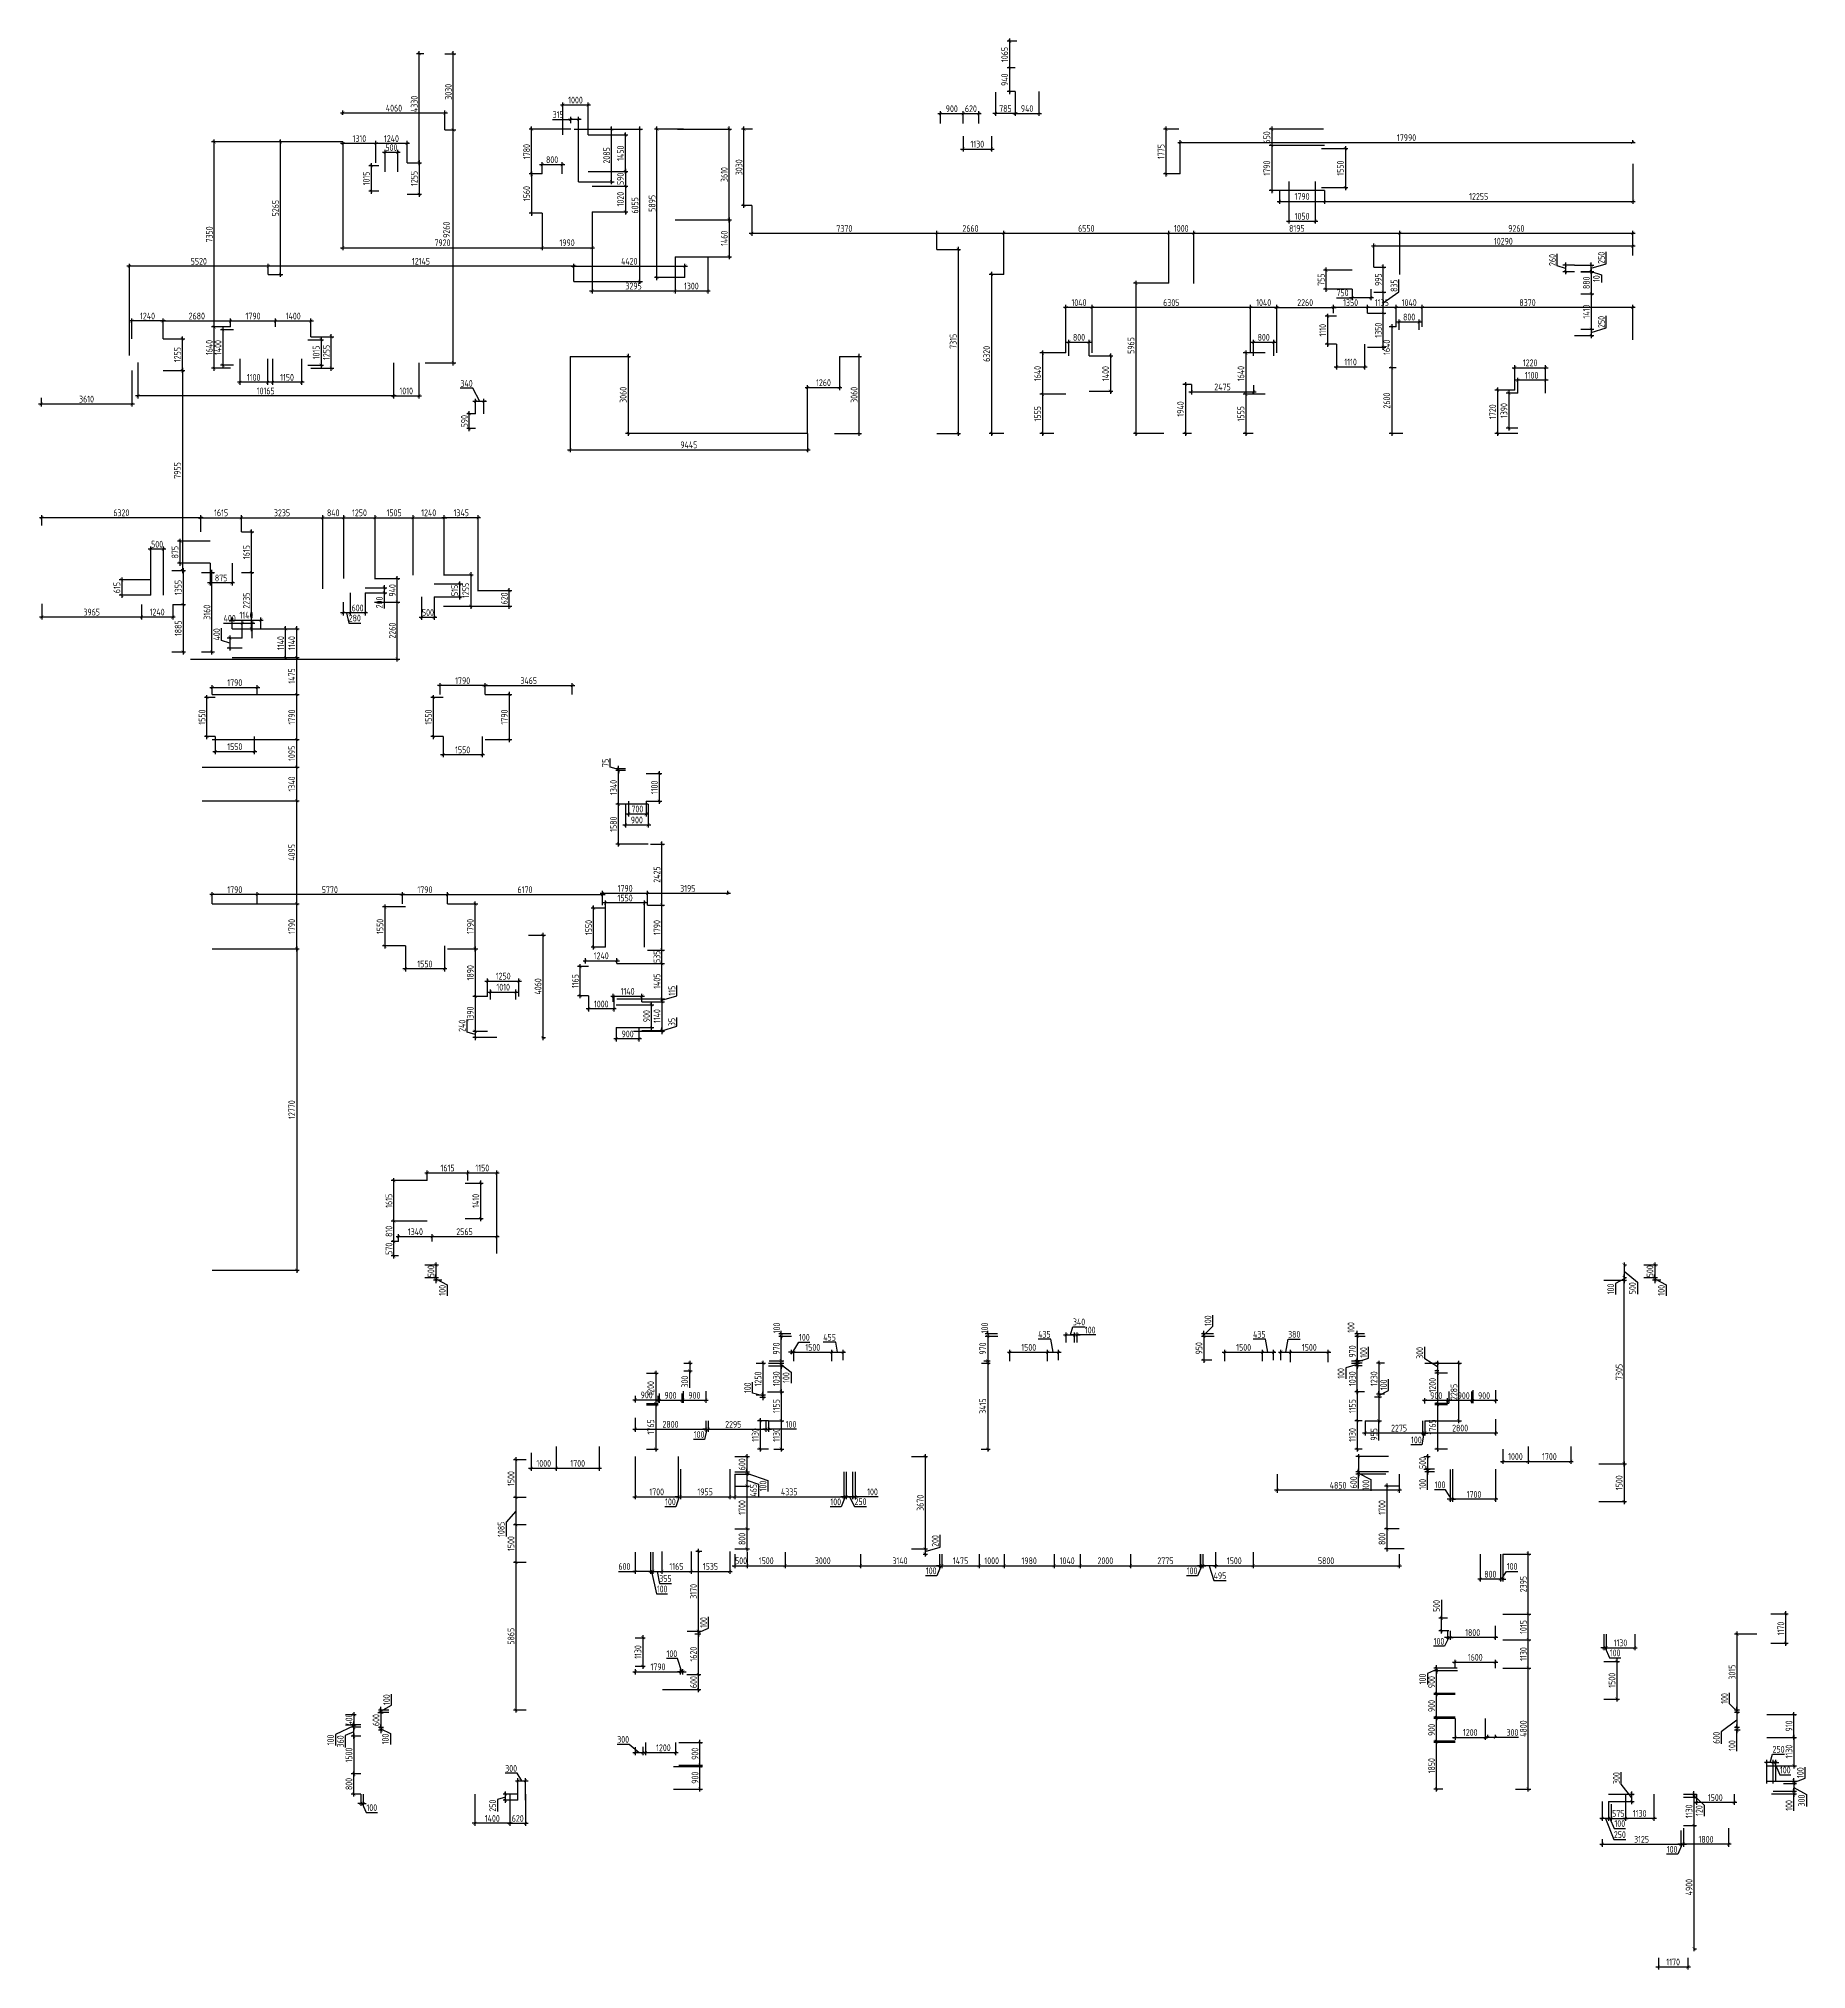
# Model space of a CAD drawing. Header units: millimetres. Extents: x -350007 to 536090, y -888 to 198380.
# Drawn here: x 188449 to 258744, y 54486 to 131231 of the extents above; entities that cross this region are included whole.
import ezdxf

# ---------------------------------------------------------------- set-up
doc = ezdxf.new("R2010")
doc.units = ezdxf.units.MM
doc.layers.add('АР_Размеры нов.', color=15, linetype='Continuous', lineweight=0)
doc.styles.add('ISOCPEUR', font='isocpeur.ttf', dxfattribs={"width": 0.7})
doc.dimstyles.new('R_100', dxfattribs={"dimtxt": 270, "dimasz": 120, "dimexe": 100, "dimexo": 0, "dimgap": 60, "dimtad": 1, "dimdec": 0, "dimrnd": 5, "dimzin": 0, "dimdsep": 46, "dimtxsty": 'ISOCPEUR', "dimblk": 'ARCHTICK', "dimcen": 0, "dimdle": 100, "dimclrd": 256, "dimclre": 256, "dimclrt": 256, "dimadec": 0, "dimazin": 0, "dimtfac": 2, "dimtdec": 0, "dimtofl": 0, "dimtmove": 1, "dimatfit": 3, "dimfxl": 1, "dimtvp": 3, "dimtolj": 1, "dimtzin": 0, "dimarcsym": 0})

msp = doc.modelspace()

# ---------------------------------------------------------------- blocks, each defined once
blk = doc.blocks.new('_ArchTick')
at = {"color": 0, "linetype": 'ByBlock', "const_width": 0.15}
blk.add_lwpolyline([(-0.5, -0.5), (0.5, 0.5)], dxfattribs=at)
blk = doc.blocks.new('*D2573')
at = {"layer": 'АР_Размеры нов.', "lineweight": -2, "ltscale": 100, "transparency": 16777216}
for p, q in [((209036, 75266), (209036, 74305)), ((210736, 75266), (210736, 74305)), ((208936, 74405), (210836, 74405))]:
    blk.add_line(p, q, dxfattribs=at)
at = {"layer": 'АР_Размеры нов.', "lineweight": -2, "ltscale": 100, "transparency": 16777216, "xscale": 120, "yscale": 120, "zscale": 120, "rotation": 180}
blk.add_blockref('_ArchTick', (209036, 74405), dxfattribs=at)
at = {"layer": 'АР_Размеры нов.', "lineweight": -2, "ltscale": 100, "transparency": 16777216, "xscale": 120, "yscale": 120, "zscale": 120}
blk.add_blockref('_ArchTick', (210736, 74405), dxfattribs=at)
at = {"layer": 'АР_Размеры нов.', "ltscale": 100, "transparency": 16777216, "insert": (209886, 74600), "char_height": 270, "attachment_point": 5, "style": 'ISOCPEUR'}
blk.add_mtext('\\A1;1700', dxfattribs=at)
blk = doc.blocks.new('*D2578')
at = {"layer": 'АР_Размеры нов.', "lineweight": -2, "ltscale": 100, "transparency": 16777216}
for p, q in [((217473, 76296), (217041, 76296)), ((217141, 76396), (217141, 75066)), ((217473, 75166), (217041, 75166))]:
    blk.add_line(p, q, dxfattribs=at)
at = {"layer": 'АР_Размеры нов.', "lineweight": -2, "ltscale": 100, "transparency": 16777216, "xscale": 120, "yscale": 120, "zscale": 120}
for p, rotation in [((217141, 76296), 90), ((217141, 75166), 270)]:
    blk.add_blockref('_ArchTick', p, dxfattribs=dict(at, rotation=rotation))
at = {"layer": 'АР_Размеры нов.', "ltscale": 100, "transparency": 16777216, "insert": (216946, 75731), "char_height": 270, "attachment_point": 5, "rotation": 90, "style": 'ISOCPEUR'}
blk.add_mtext('\\A1;1130', dxfattribs=at)
blk = doc.blocks.new('*D2586')
at = {"layer": 'АР_Размеры нов.', "lineweight": -2, "ltscale": 100, "transparency": 16777216}
for p, q in [((212176, 67667), (212575, 67667)), ((212475, 67767), (212475, 66437)), ((212176, 66537), (212575, 66537))]:
    blk.add_line(p, q, dxfattribs=at)
at = {"layer": 'АР_Размеры нов.', "lineweight": -2, "ltscale": 100, "transparency": 16777216, "xscale": 120, "yscale": 120, "zscale": 120}
for p, rotation in [((212475, 67667), 90), ((212475, 66537), 270)]:
    blk.add_blockref('_ArchTick', p, dxfattribs=dict(at, rotation=rotation))
at = {"layer": 'АР_Размеры нов.', "ltscale": 100, "transparency": 16777216, "insert": (212280, 67102), "char_height": 270, "attachment_point": 5, "rotation": 90, "style": 'ISOCPEUR'}
blk.add_mtext('\\A1;1130', dxfattribs=at)
blk = doc.blocks.new('*D2591')
at = {"layer": 'АР_Размеры нов.', "lineweight": -2, "ltscale": 100, "transparency": 16777216}
for p, q in [((242546, 73698), (241962, 73698)), ((242062, 73798), (242062, 71898)), ((242546, 71998), (241962, 71998))]:
    blk.add_line(p, q, dxfattribs=at)
at = {"layer": 'АР_Размеры нов.', "lineweight": -2, "ltscale": 100, "transparency": 16777216, "xscale": 120, "yscale": 120, "zscale": 120}
for p, rotation in [((242062, 73698), 90), ((242062, 71998), 270)]:
    blk.add_blockref('_ArchTick', p, dxfattribs=dict(at, rotation=rotation))
at = {"layer": 'АР_Размеры нов.', "ltscale": 100, "transparency": 16777216, "insert": (241867, 72848), "char_height": 270, "attachment_point": 5, "rotation": 90, "style": 'ISOCPEUR'}
blk.add_mtext('\\A1;1700', dxfattribs=at)
blk = doc.blocks.new('*D2617')
at = {"layer": 'АР_Размеры нов.', "lineweight": -2, "ltscale": 100, "transparency": 16777216}
for p, q in [((218485, 78660), (218485, 79114)), ((219985, 78660), (219985, 79114)), ((218385, 79014), (220085, 79014))]:
    blk.add_line(p, q, dxfattribs=at)
at = {"layer": 'АР_Размеры нов.', "lineweight": -2, "ltscale": 100, "transparency": 16777216, "xscale": 120, "yscale": 120, "zscale": 120, "rotation": 180}
blk.add_blockref('_ArchTick', (218485, 79014), dxfattribs=at)
at = {"layer": 'АР_Размеры нов.', "lineweight": -2, "ltscale": 100, "transparency": 16777216, "xscale": 120, "yscale": 120, "zscale": 120}
blk.add_blockref('_ArchTick', (219985, 79014), dxfattribs=at)
at = {"layer": 'АР_Размеры нов.', "ltscale": 100, "transparency": 16777216, "insert": (219235, 79209), "char_height": 270, "attachment_point": 5, "style": 'ISOCPEUR'}
blk.add_mtext('\\A1;1500', dxfattribs=at)
blk = doc.blocks.new('*D2618')
at = {"layer": 'АР_Размеры нов.', "lineweight": -2, "ltscale": 100, "transparency": 16777216}
for p, q in [((227072, 78660), (227072, 79114)), ((228572, 78660), (228572, 79114)), ((226972, 79014), (228672, 79014))]:
    blk.add_line(p, q, dxfattribs=at)
at = {"layer": 'АР_Размеры нов.', "lineweight": -2, "ltscale": 100, "transparency": 16777216, "xscale": 120, "yscale": 120, "zscale": 120, "rotation": 180}
blk.add_blockref('_ArchTick', (227072, 79014), dxfattribs=at)
at = {"layer": 'АР_Размеры нов.', "lineweight": -2, "ltscale": 100, "transparency": 16777216, "xscale": 120, "yscale": 120, "zscale": 120}
blk.add_blockref('_ArchTick', (228572, 79014), dxfattribs=at)
at = {"layer": 'АР_Размеры нов.', "ltscale": 100, "transparency": 16777216, "insert": (227822, 79209), "char_height": 270, "attachment_point": 5, "style": 'ISOCPEUR'}
blk.add_mtext('\\A1;1500', dxfattribs=at)
blk = doc.blocks.new('*D2619')
at = {"layer": 'АР_Размеры нов.', "lineweight": -2, "ltscale": 100, "transparency": 16777216}
for p, q in [((235617, 78660), (235617, 79114)), ((237117, 78660), (237117, 79114)), ((235517, 79014), (237217, 79014))]:
    blk.add_line(p, q, dxfattribs=at)
at = {"layer": 'АР_Размеры нов.', "lineweight": -2, "ltscale": 100, "transparency": 16777216, "xscale": 120, "yscale": 120, "zscale": 120, "rotation": 180}
blk.add_blockref('_ArchTick', (235617, 79014), dxfattribs=at)
at = {"layer": 'АР_Размеры нов.', "lineweight": -2, "ltscale": 100, "transparency": 16777216, "xscale": 120, "yscale": 120, "zscale": 120}
blk.add_blockref('_ArchTick', (237117, 79014), dxfattribs=at)
at = {"layer": 'АР_Размеры нов.', "ltscale": 100, "transparency": 16777216, "insert": (236367, 79209), "char_height": 270, "attachment_point": 5, "style": 'ISOCPEUR'}
blk.add_mtext('\\A1;1500', dxfattribs=at)
blk = doc.blocks.new('*D2620')
at = {"layer": 'АР_Размеры нов.', "lineweight": -2, "ltscale": 100, "transparency": 16777216}
for p, q in [((238228, 78620), (238228, 79114)), ((239728, 78620), (239728, 79114)), ((238128, 79014), (239828, 79014))]:
    blk.add_line(p, q, dxfattribs=at)
at = {"layer": 'АР_Размеры нов.', "lineweight": -2, "ltscale": 100, "transparency": 16777216, "xscale": 120, "yscale": 120, "zscale": 120, "rotation": 180}
blk.add_blockref('_ArchTick', (238228, 79014), dxfattribs=at)
at = {"layer": 'АР_Размеры нов.', "lineweight": -2, "ltscale": 100, "transparency": 16777216, "xscale": 120, "yscale": 120, "zscale": 120}
blk.add_blockref('_ArchTick', (239728, 79014), dxfattribs=at)
at = {"layer": 'АР_Размеры нов.', "ltscale": 100, "transparency": 16777216, "insert": (238978, 79209), "char_height": 270, "attachment_point": 5, "style": 'ISOCPEUR'}
blk.add_mtext('\\A1;1500', dxfattribs=at)
blk = doc.blocks.new('*D2634')
at = {"layer": 'АР_Размеры нов.', "lineweight": -2, "ltscale": 100, "transparency": 16777216}
for p, q in [((207836, 72161), (207329, 72161)), ((207429, 72261), (207429, 70561)), ((207836, 70661), (207329, 70661))]:
    blk.add_line(p, q, dxfattribs=at)
at = {"layer": 'АР_Размеры нов.', "lineweight": -2, "ltscale": 100, "transparency": 16777216, "xscale": 120, "yscale": 120, "zscale": 120}
for p, rotation in [((207429, 72161), 90), ((207429, 70661), 270)]:
    blk.add_blockref('_ArchTick', p, dxfattribs=dict(at, rotation=rotation))
at = {"layer": 'АР_Размеры нов.', "ltscale": 100, "transparency": 16777216, "insert": (207234, 71411), "char_height": 270, "attachment_point": 5, "rotation": 90, "style": 'ISOCPEUR'}
blk.add_mtext('\\A1;1500', dxfattribs=at)
blk = doc.blocks.new('*D2635')
at = {"layer": 'АР_Размеры нов.', "lineweight": -2, "ltscale": 100, "transparency": 16777216}
for p, q in [((207836, 74746), (207329, 74746)), ((207429, 74846), (207429, 73146)), ((207836, 73246), (207329, 73246))]:
    blk.add_line(p, q, dxfattribs=at)
at = {"layer": 'АР_Размеры нов.', "lineweight": -2, "ltscale": 100, "transparency": 16777216, "xscale": 120, "yscale": 120, "zscale": 120}
for p, rotation in [((207429, 74746), 90), ((207429, 73246), 270)]:
    blk.add_blockref('_ArchTick', p, dxfattribs=dict(at, rotation=rotation))
at = {"layer": 'АР_Размеры нов.', "ltscale": 100, "transparency": 16777216, "insert": (207234, 73996), "char_height": 270, "attachment_point": 5, "rotation": 90, "style": 'ISOCPEUR'}
blk.add_mtext('\\A1;1500', dxfattribs=at)
blk = doc.blocks.new('*D2636')
at = {"layer": 'АР_Размеры нов.', "lineweight": -2, "ltscale": 100, "transparency": 16777216}
for p, q in [((201261, 63756), (200883, 63756)), ((200983, 63856), (200983, 62156)), ((201261, 62256), (200883, 62256))]:
    blk.add_line(p, q, dxfattribs=at)
at = {"layer": 'АР_Размеры нов.', "lineweight": -2, "ltscale": 100, "transparency": 16777216, "xscale": 120, "yscale": 120, "zscale": 120}
for p, rotation in [((200983, 63756), 90), ((200983, 62256), 270)]:
    blk.add_blockref('_ArchTick', p, dxfattribs=dict(at, rotation=rotation))
at = {"layer": 'АР_Размеры нов.', "ltscale": 100, "transparency": 16777216, "insert": (200788, 63006), "char_height": 270, "attachment_point": 5, "rotation": 90, "style": 'ISOCPEUR'}
blk.add_mtext('\\A1;1500', dxfattribs=at)
blk = doc.blocks.new('*D2637')
at = {"layer": 'АР_Размеры нов.', "lineweight": -2, "ltscale": 100, "transparency": 16777216}
for p, q in [((216631, 71065), (216631, 70433)), ((218131, 71065), (218131, 70433)), ((216531, 70533), (218231, 70533))]:
    blk.add_line(p, q, dxfattribs=at)
at = {"layer": 'АР_Размеры нов.', "lineweight": -2, "ltscale": 100, "transparency": 16777216, "xscale": 120, "yscale": 120, "zscale": 120, "rotation": 180}
blk.add_blockref('_ArchTick', (216631, 70533), dxfattribs=at)
at = {"layer": 'АР_Размеры нов.', "lineweight": -2, "ltscale": 100, "transparency": 16777216, "xscale": 120, "yscale": 120, "zscale": 120}
blk.add_blockref('_ArchTick', (218131, 70533), dxfattribs=at)
at = {"layer": 'АР_Размеры нов.', "ltscale": 100, "transparency": 16777216, "insert": (217381, 70728), "char_height": 270, "attachment_point": 5, "style": 'ISOCPEUR'}
blk.add_mtext('\\A1;1500', dxfattribs=at)
blk = doc.blocks.new('*D2638')
at = {"layer": 'АР_Размеры нов.', "lineweight": -2, "ltscale": 100, "transparency": 16777216}
for p, q in [((235244, 71065), (235244, 70433)), ((236744, 71065), (236744, 70433)), ((235144, 70533), (236844, 70533))]:
    blk.add_line(p, q, dxfattribs=at)
at = {"layer": 'АР_Размеры нов.', "lineweight": -2, "ltscale": 100, "transparency": 16777216, "xscale": 120, "yscale": 120, "zscale": 120, "rotation": 180}
blk.add_blockref('_ArchTick', (235244, 70533), dxfattribs=at)
at = {"layer": 'АР_Размеры нов.', "lineweight": -2, "ltscale": 100, "transparency": 16777216, "xscale": 120, "yscale": 120, "zscale": 120}
blk.add_blockref('_ArchTick', (236744, 70533), dxfattribs=at)
at = {"layer": 'АР_Размеры нов.', "ltscale": 100, "transparency": 16777216, "insert": (235994, 70728), "char_height": 270, "attachment_point": 5, "style": 'ISOCPEUR'}
blk.add_mtext('\\A1;1500', dxfattribs=at)
blk = doc.blocks.new('*D2639')
at = {"layer": 'АР_Размеры нов.', "lineweight": -2, "ltscale": 100, "transparency": 16777216}
for p, q in [((254371, 61456), (254371, 61021)), ((255871, 61456), (255871, 61021)), ((255971, 61121), (254271, 61121))]:
    blk.add_line(p, q, dxfattribs=at)
at = {"layer": 'АР_Размеры нов.', "lineweight": -2, "ltscale": 100, "transparency": 16777216, "xscale": 120, "yscale": 120, "zscale": 120, "rotation": 180}
blk.add_blockref('_ArchTick', (254371, 61121), dxfattribs=at)
at = {"layer": 'АР_Размеры нов.', "lineweight": -2, "ltscale": 100, "transparency": 16777216, "xscale": 120, "yscale": 120, "zscale": 120}
blk.add_blockref('_ArchTick', (255871, 61121), dxfattribs=at)
at = {"layer": 'АР_Размеры нов.', "ltscale": 100, "transparency": 16777216, "insert": (255121, 61316), "char_height": 270, "attachment_point": 5, "style": 'ISOCPEUR'}
blk.add_mtext('\\A1;1500', dxfattribs=at)
blk = doc.blocks.new('*D2640')
at = {"layer": 'АР_Размеры нов.', "lineweight": -2, "ltscale": 100, "transparency": 16777216}
for p, q in [((251550, 61456), (251550, 60389)), ((252680, 61456), (252680, 60389)), ((252780, 60489), (251450, 60489))]:
    blk.add_line(p, q, dxfattribs=at)
at = {"layer": 'АР_Размеры нов.', "lineweight": -2, "ltscale": 100, "transparency": 16777216, "xscale": 120, "yscale": 120, "zscale": 120, "rotation": 180}
blk.add_blockref('_ArchTick', (251550, 60489), dxfattribs=at)
at = {"layer": 'АР_Размеры нов.', "lineweight": -2, "ltscale": 100, "transparency": 16777216, "xscale": 120, "yscale": 120, "zscale": 120}
blk.add_blockref('_ArchTick', (252680, 60489), dxfattribs=at)
at = {"layer": 'АР_Размеры нов.', "ltscale": 100, "transparency": 16777216, "insert": (252115, 60684), "char_height": 270, "attachment_point": 5, "style": 'ISOCPEUR'}
blk.add_mtext('\\A1;1130', dxfattribs=at)
blk = doc.blocks.new('*D2641')
at = {"layer": 'АР_Размеры нов.', "lineweight": -2, "ltscale": 100, "transparency": 16777216}
for p, q in [((257176, 63707), (258346, 63707)), ((258246, 63807), (258246, 62477)), ((257176, 62577), (258346, 62577))]:
    blk.add_line(p, q, dxfattribs=at)
at = {"layer": 'АР_Размеры нов.', "lineweight": -2, "ltscale": 100, "transparency": 16777216, "xscale": 120, "yscale": 120, "zscale": 120}
for p, rotation in [((258246, 63707), 90), ((258246, 62577), 270)]:
    blk.add_blockref('_ArchTick', p, dxfattribs=dict(at, rotation=rotation))
at = {"layer": 'АР_Размеры нов.', "ltscale": 100, "transparency": 16777216, "insert": (258051, 63142), "char_height": 270, "attachment_point": 5, "rotation": 90, "style": 'ISOCPEUR'}
blk.add_mtext('\\A1;1130', dxfattribs=at)
blk = doc.blocks.new('*D2642')
at = {"layer": 'АР_Размеры нов.', "lineweight": -2, "ltscale": 100, "transparency": 16777216}
for p, q in [((254274, 61436), (254274, 60106)), ((253852, 61336), (254374, 61336)), ((253852, 60206), (254374, 60206))]:
    blk.add_line(p, q, dxfattribs=at)
at = {"layer": 'АР_Размеры нов.', "lineweight": -2, "ltscale": 100, "transparency": 16777216, "xscale": 120, "yscale": 120, "zscale": 120}
for p, rotation in [((254274, 61336), 90), ((254274, 60206), 270)]:
    blk.add_blockref('_ArchTick', p, dxfattribs=dict(at, rotation=rotation))
at = {"layer": 'АР_Размеры нов.', "ltscale": 100, "transparency": 16777216, "insert": (254079, 60771), "char_height": 270, "attachment_point": 5, "rotation": 90, "style": 'ISOCPEUR'}
blk.add_mtext('\\A1;1130', dxfattribs=at)
blk = doc.blocks.new('*D2643')
at = {"layer": 'АР_Размеры нов.', "lineweight": -2, "ltscale": 100, "transparency": 16777216}
for p, q in [((253852, 60104), (253852, 59362)), ((255652, 60104), (255652, 59362)), ((255752, 59462), (253752, 59462))]:
    blk.add_line(p, q, dxfattribs=at)
at = {"layer": 'АР_Размеры нов.', "lineweight": -2, "ltscale": 100, "transparency": 16777216, "xscale": 120, "yscale": 120, "zscale": 120, "rotation": 180}
blk.add_blockref('_ArchTick', (253852, 59462), dxfattribs=at)
at = {"layer": 'АР_Размеры нов.', "lineweight": -2, "ltscale": 100, "transparency": 16777216, "xscale": 120, "yscale": 120, "zscale": 120}
blk.add_blockref('_ArchTick', (255652, 59462), dxfattribs=at)
at = {"layer": 'АР_Размеры нов.', "ltscale": 100, "transparency": 16777216, "insert": (254752, 59657), "char_height": 270, "attachment_point": 5, "style": 'ISOCPEUR'}
blk.add_mtext('\\A1;1800', dxfattribs=at)
blk = doc.blocks.new('*D2644')
at = {"layer": 'АР_Размеры нов.', "lineweight": -2, "ltscale": 100, "transparency": 16777216}
for p, q in [((253852, 60206), (254374, 60206)), ((254274, 60306), (254274, 55206)), ((254252, 55306), (254374, 55306))]:
    blk.add_line(p, q, dxfattribs=at)
at = {"layer": 'АР_Размеры нов.', "lineweight": -2, "ltscale": 100, "transparency": 16777216, "xscale": 120, "yscale": 120, "zscale": 120}
for p, rotation in [((254274, 60206), 90), ((254274, 55306), 270)]:
    blk.add_blockref('_ArchTick', p, dxfattribs=dict(at, rotation=rotation))
at = {"layer": 'АР_Размеры нов.', "ltscale": 100, "transparency": 16777216, "insert": (254079, 57756), "char_height": 270, "attachment_point": 5, "rotation": 90, "style": 'ISOCPEUR'}
blk.add_mtext('\\A1;4900', dxfattribs=at)
blk = doc.blocks.new('*D2647')
at = {"layer": 'АР_Размеры нов.', "lineweight": -2, "ltscale": 100, "transparency": 16777216}
for p, q in [((250486, 74580), (251593, 74580)), ((251493, 74680), (251493, 72980)), ((250486, 73080), (251593, 73080))]:
    blk.add_line(p, q, dxfattribs=at)
at = {"layer": 'АР_Размеры нов.', "lineweight": -2, "ltscale": 100, "transparency": 16777216, "xscale": 120, "yscale": 120, "zscale": 120}
for p, rotation in [((251493, 74580), 90), ((251493, 73080), 270)]:
    blk.add_blockref('_ArchTick', p, dxfattribs=dict(at, rotation=rotation))
at = {"layer": 'АР_Размеры нов.', "ltscale": 100, "transparency": 16777216, "insert": (251298, 73830), "char_height": 270, "attachment_point": 5, "rotation": 90, "style": 'ISOCPEUR'}
blk.add_mtext('\\A1;1500', dxfattribs=at)
blk = doc.blocks.new('*D2648')
at = {"layer": 'АР_Размеры нов.', "lineweight": -2, "ltscale": 100, "transparency": 16777216}
for p, q in [((250786, 67810), (250786, 67170)), ((251915, 67809), (251915, 67170)), ((250686, 67270), (252015, 67270))]:
    blk.add_line(p, q, dxfattribs=at)
at = {"layer": 'АР_Размеры нов.', "lineweight": -2, "ltscale": 100, "transparency": 16777216, "xscale": 120, "yscale": 120, "zscale": 120, "rotation": 180}
blk.add_blockref('_ArchTick', (250786, 67270), dxfattribs=at)
at = {"layer": 'АР_Размеры нов.', "lineweight": -2, "ltscale": 100, "transparency": 16777216, "xscale": 120, "yscale": 120, "zscale": 120}
blk.add_blockref('_ArchTick', (251915, 67270), dxfattribs=at)
at = {"layer": 'АР_Размеры нов.', "ltscale": 100, "transparency": 16777216, "insert": (251350, 67465), "char_height": 270, "attachment_point": 5, "style": 'ISOCPEUR'}
blk.add_mtext('\\A1;1130', dxfattribs=at)
blk = doc.blocks.new('*D2649')
at = {"layer": 'АР_Размеры нов.', "lineweight": -2, "ltscale": 100, "transparency": 16777216}
for p, q in [((250686, 67810), (250686, 67170)), ((250786, 67810), (250786, 67170)), ((250686, 67270), (250566, 67270)), ((250786, 67270), (250686, 67270)), ((250736, 67270), (250917, 66872)), ((250786, 67270), (250906, 67270)), ((250917, 66872), (251359, 66872))]:
    blk.add_line(p, q, dxfattribs=at)
at = {"layer": 'АР_Размеры нов.', "lineweight": -2, "ltscale": 100, "transparency": 16777216, "xscale": 120, "yscale": 120, "zscale": 120}
blk.add_blockref('_ArchTick', (250686, 67270), dxfattribs=at)
at = {"layer": 'АР_Размеры нов.', "lineweight": -2, "ltscale": 100, "transparency": 16777216, "xscale": 120, "yscale": 120, "zscale": 120, "rotation": 180}
blk.add_blockref('_ArchTick', (250786, 67270), dxfattribs=at)
at = {"layer": 'АР_Размеры нов.', "ltscale": 100, "transparency": 16777216, "insert": (251138, 67067), "char_height": 270, "attachment_point": 5, "style": 'ISOCPEUR'}
blk.add_mtext('\\A1;100', dxfattribs=at)
blk = doc.blocks.new('*D2650')
at = {"layer": 'АР_Размеры нов.', "lineweight": -2, "ltscale": 100, "transparency": 16777216}
for p, q in [((251207, 66829), (251207, 65129)), ((250686, 66729), (251307, 66729)), ((250686, 65229), (251307, 65229))]:
    blk.add_line(p, q, dxfattribs=at)
at = {"layer": 'АР_Размеры нов.', "lineweight": -2, "ltscale": 100, "transparency": 16777216, "xscale": 120, "yscale": 120, "zscale": 120}
for p, rotation in [((251207, 66729), 90), ((251207, 65229), 270)]:
    blk.add_blockref('_ArchTick', p, dxfattribs=dict(at, rotation=rotation))
at = {"layer": 'АР_Размеры нов.', "ltscale": 100, "transparency": 16777216, "insert": (251012, 65979), "char_height": 270, "attachment_point": 5, "rotation": 90, "style": 'ISOCPEUR'}
blk.add_mtext('\\A1;1500', dxfattribs=at)
blk = doc.blocks.new('*D2662')
at = {"layer": 'АР_Размеры нов.', "lineweight": -2, "ltscale": 100, "transparency": 16777216}
for p, q in [((226594, 79648), (226088, 79648)), ((226188, 79748), (226188, 78580)), ((226039, 78680), (226288, 78680))]:
    blk.add_line(p, q, dxfattribs=at)
at = {"layer": 'АР_Размеры нов.', "lineweight": -2, "ltscale": 100, "transparency": 16777216, "xscale": 120, "yscale": 120, "zscale": 120}
for p, rotation in [((226188, 79648), 90), ((226188, 78680), 270)]:
    blk.add_blockref('_ArchTick', p, dxfattribs=dict(at, rotation=rotation))
at = {"layer": 'АР_Размеры нов.', "ltscale": 100, "transparency": 16777216, "insert": (225993, 79164), "char_height": 270, "attachment_point": 5, "rotation": 90, "style": 'ISOCPEUR'}
blk.add_mtext('\\A1;970', dxfattribs=at)
blk = doc.blocks.new('*D2703')
at = {"layer": 'АР_Размеры нов.', "lineweight": -2, "ltscale": 100, "transparency": 16777216}
for p, q in [((208036, 75014), (208036, 74305)), ((209036, 75046), (209036, 74305)), ((207936, 74405), (209136, 74405))]:
    blk.add_line(p, q, dxfattribs=at)
at = {"layer": 'АР_Размеры нов.', "lineweight": -2, "ltscale": 100, "transparency": 16777216, "xscale": 120, "yscale": 120, "zscale": 120, "rotation": 180}
blk.add_blockref('_ArchTick', (208036, 74405), dxfattribs=at)
at = {"layer": 'АР_Размеры нов.', "lineweight": -2, "ltscale": 100, "transparency": 16777216, "xscale": 120, "yscale": 120, "zscale": 120}
blk.add_blockref('_ArchTick', (209036, 74405), dxfattribs=at)
at = {"layer": 'АР_Размеры нов.', "ltscale": 100, "transparency": 16777216, "insert": (208536, 74600), "char_height": 270, "attachment_point": 5, "style": 'ISOCPEUR'}
blk.add_mtext('\\A1;1000', dxfattribs=at)
blk = doc.blocks.new('*D2708')
at = {"layer": 'АР_Размеры нов.', "lineweight": -2, "ltscale": 100, "transparency": 16777216}
for p, q in [((216131, 70996), (216131, 70433)), ((216631, 70996), (216631, 70433)), ((216031, 70533), (216731, 70533))]:
    blk.add_line(p, q, dxfattribs=at)
at = {"layer": 'АР_Размеры нов.', "lineweight": -2, "ltscale": 100, "transparency": 16777216, "xscale": 120, "yscale": 120, "zscale": 120, "rotation": 180}
blk.add_blockref('_ArchTick', (216131, 70533), dxfattribs=at)
at = {"layer": 'АР_Размеры нов.', "lineweight": -2, "ltscale": 100, "transparency": 16777216, "xscale": 120, "yscale": 120, "zscale": 120}
blk.add_blockref('_ArchTick', (216631, 70533), dxfattribs=at)
at = {"layer": 'АР_Размеры нов.', "ltscale": 100, "transparency": 16777216, "insert": (216381, 70728), "char_height": 270, "attachment_point": 5, "style": 'ISOCPEUR'}
blk.add_mtext('\\A1;500', dxfattribs=at)
blk = doc.blocks.new('*D2709')
at = {"layer": 'АР_Размеры нов.', "lineweight": -2, "ltscale": 100, "transparency": 16777216}
for p, q in [((228693, 79534), (228195, 79534)), ((228572, 78700), (228572, 79114)), ((228789, 79014), (228693, 79534)), ((229006, 78700), (229006, 79114)), ((228472, 79014), (229106, 79014))]:
    blk.add_line(p, q, dxfattribs=at)
at = {"layer": 'АР_Размеры нов.', "lineweight": -2, "ltscale": 100, "transparency": 16777216, "xscale": 120, "yscale": 120, "zscale": 120, "rotation": 180}
blk.add_blockref('_ArchTick', (228572, 79014), dxfattribs=at)
at = {"layer": 'АР_Размеры нов.', "lineweight": -2, "ltscale": 100, "transparency": 16777216, "xscale": 120, "yscale": 120, "zscale": 120}
blk.add_blockref('_ArchTick', (229006, 79014), dxfattribs=at)
at = {"layer": 'АР_Размеры нов.', "ltscale": 100, "transparency": 16777216, "insert": (228444, 79729), "char_height": 270, "attachment_point": 5, "style": 'ISOCPEUR'}
blk.add_mtext('\\A1;435', dxfattribs=at)
blk = doc.blocks.new('*D2710')
at = {"layer": 'АР_Размеры нов.', "lineweight": -2, "ltscale": 100, "transparency": 16777216}
for p, q in [((237238, 79534), (236740, 79534)), ((237117, 78700), (237117, 79114)), ((237334, 79014), (237238, 79534)), ((237551, 78700), (237551, 79114)), ((237017, 79014), (237651, 79014))]:
    blk.add_line(p, q, dxfattribs=at)
at = {"layer": 'АР_Размеры нов.', "lineweight": -2, "ltscale": 100, "transparency": 16777216, "xscale": 120, "yscale": 120, "zscale": 120, "rotation": 180}
blk.add_blockref('_ArchTick', (237117, 79014), dxfattribs=at)
at = {"layer": 'АР_Размеры нов.', "lineweight": -2, "ltscale": 100, "transparency": 16777216, "xscale": 120, "yscale": 120, "zscale": 120}
blk.add_blockref('_ArchTick', (237551, 79014), dxfattribs=at)
at = {"layer": 'АР_Размеры нов.', "ltscale": 100, "transparency": 16777216, "insert": (236989, 79729), "char_height": 270, "attachment_point": 5, "style": 'ISOCPEUR'}
blk.add_mtext('\\A1;435', dxfattribs=at)
blk = doc.blocks.new('*D2711')
at = {"layer": 'АР_Размеры нов.', "lineweight": -2, "ltscale": 100, "transparency": 16777216}
for p, q in [((237851, 78700), (237851, 79114)), ((238040, 79014), (238139, 79534)), ((238139, 79534), (238618, 79534)), ((238228, 78700), (238228, 79114)), ((237751, 79014), (238328, 79014))]:
    blk.add_line(p, q, dxfattribs=at)
at = {"layer": 'АР_Размеры нов.', "lineweight": -2, "ltscale": 100, "transparency": 16777216, "xscale": 120, "yscale": 120, "zscale": 120, "rotation": 180}
blk.add_blockref('_ArchTick', (237851, 79014), dxfattribs=at)
at = {"layer": 'АР_Размеры нов.', "lineweight": -2, "ltscale": 100, "transparency": 16777216, "xscale": 120, "yscale": 120, "zscale": 120}
blk.add_blockref('_ArchTick', (238228, 79014), dxfattribs=at)
at = {"layer": 'АР_Размеры нов.', "ltscale": 100, "transparency": 16777216, "insert": (238379, 79729), "char_height": 270, "attachment_point": 5, "style": 'ISOCPEUR'}
blk.add_mtext('\\A1;380', dxfattribs=at)
blk = doc.blocks.new('*D2712')
at = {"layer": 'АР_Размеры нов.', "lineweight": -2, "ltscale": 100, "transparency": 16777216}
for p, q in [((242546, 71998), (241962, 71998)), ((242062, 72098), (242062, 71096)), ((242746, 71196), (241962, 71196))]:
    blk.add_line(p, q, dxfattribs=at)
at = {"layer": 'АР_Размеры нов.', "lineweight": -2, "ltscale": 100, "transparency": 16777216, "xscale": 120, "yscale": 120, "zscale": 120}
for p, rotation in [((242062, 71998), 90), ((242062, 71196), 270)]:
    blk.add_blockref('_ArchTick', p, dxfattribs=dict(at, rotation=rotation))
at = {"layer": 'АР_Размеры нов.', "ltscale": 100, "transparency": 16777216, "insert": (241867, 71597), "char_height": 270, "attachment_point": 5, "rotation": 90, "style": 'ISOCPEUR'}
blk.add_mtext('\\A1;800', dxfattribs=at)
blk = doc.blocks.new('*D2713')
at = {"layer": 'АР_Размеры нов.', "lineweight": -2, "ltscale": 100, "transparency": 16777216}
for p, q in [((200983, 63935), (200646, 63787)), ((200646, 63787), (200646, 63308)), ((201261, 64113), (200883, 64113)), ((201261, 63756), (200883, 63756)), ((200983, 63656), (200983, 64213))]:
    blk.add_line(p, q, dxfattribs=at)
at = {"layer": 'АР_Размеры нов.', "lineweight": -2, "ltscale": 100, "transparency": 16777216, "xscale": 120, "yscale": 120, "zscale": 120}
for p, rotation in [((200983, 64113), 90), ((200983, 63756), 270)]:
    blk.add_blockref('_ArchTick', p, dxfattribs=dict(at, rotation=rotation))
at = {"layer": 'АР_Размеры нов.', "ltscale": 100, "transparency": 16777216, "insert": (200451, 63548), "char_height": 270, "attachment_point": 5, "rotation": 90, "style": 'ISOCPEUR'}
blk.add_mtext('\\A1;360', dxfattribs=at)
blk = doc.blocks.new('*D2896')
at = {"layer": 'АР_Размеры нов.', "lineweight": -2, "ltscale": 100, "transparency": 16777216}
for p, q in [((252761, 54586), (254131, 54586)), ((252861, 54946), (252861, 54486)), ((254031, 54946), (254031, 54486))]:
    blk.add_line(p, q, dxfattribs=at)
at = {"layer": 'АР_Размеры нов.', "lineweight": -2, "ltscale": 100, "transparency": 16777216, "xscale": 120, "yscale": 120, "zscale": 120, "rotation": 180}
blk.add_blockref('_ArchTick', (252861, 54586), dxfattribs=at)
at = {"layer": 'АР_Размеры нов.', "lineweight": -2, "ltscale": 100, "transparency": 16777216, "xscale": 120, "yscale": 120, "zscale": 120}
blk.add_blockref('_ArchTick', (254031, 54586), dxfattribs=at)
at = {"layer": 'АР_Размеры нов.', "ltscale": 100, "transparency": 16777216, "insert": (253446, 54781), "char_height": 270, "attachment_point": 5, "style": 'ISOCPEUR'}
blk.add_mtext('\\A1;1170', dxfattribs=at)
blk = doc.blocks.new('*D2897')
at = {"layer": 'АР_Размеры нов.', "lineweight": -2, "ltscale": 100, "transparency": 16777216}
for p, q in [((257336, 68621), (258022, 68621)), ((257922, 67351), (257922, 68721)), ((257336, 67451), (258022, 67451))]:
    blk.add_line(p, q, dxfattribs=at)
at = {"layer": 'АР_Размеры нов.', "lineweight": -2, "ltscale": 100, "transparency": 16777216, "xscale": 120, "yscale": 120, "zscale": 120}
for p, rotation in [((257922, 68621), 90), ((257922, 67451), 270)]:
    blk.add_blockref('_ArchTick', p, dxfattribs=dict(at, rotation=rotation))
at = {"layer": 'АР_Размеры нов.', "ltscale": 100, "transparency": 16777216, "insert": (257727, 68036), "char_height": 270, "attachment_point": 5, "rotation": 90, "style": 'ISOCPEUR'}
blk.add_mtext('\\A1;1170', dxfattribs=at)
blk = doc.blocks.new('*D1771')
at = {"layer": 'АР_Размеры нов.', "lineweight": -2, "ltscale": 100, "transparency": 16777216}
for p, q in [((216131, 73698), (216714, 73698)), ((216614, 73798), (216614, 71898)), ((216131, 71998), (216714, 71998))]:
    blk.add_line(p, q, dxfattribs=at)
at = {"layer": 'АР_Размеры нов.', "lineweight": -2, "ltscale": 100, "transparency": 16777216, "xscale": 120, "yscale": 120, "zscale": 120}
for p, rotation in [((216614, 73698), 90), ((216614, 71998), 270)]:
    blk.add_blockref('_ArchTick', p, dxfattribs=dict(at, rotation=rotation))
at = {"layer": 'АР_Размеры нов.', "ltscale": 100, "transparency": 16777216, "insert": (216419, 72848), "char_height": 270, "attachment_point": 5, "rotation": 90, "style": 'ISOCPEUR'}
blk.add_mtext('\\A1;1700', dxfattribs=at)
blk = doc.blocks.new('*D1772')
at = {"layer": 'АР_Размеры нов.', "lineweight": -2, "ltscale": 100, "transparency": 16777216}
for p, q in [((217473, 78479), (218079, 78479)), ((217979, 77349), (217979, 78579)), ((217433, 77449), (218079, 77449))]:
    blk.add_line(p, q, dxfattribs=at)
at = {"layer": 'АР_Размеры нов.', "lineweight": -2, "ltscale": 100, "transparency": 16777216, "xscale": 120, "yscale": 120, "zscale": 120}
for p, rotation in [((217979, 78479), 90), ((217979, 77449), 270)]:
    blk.add_blockref('_ArchTick', p, dxfattribs=dict(at, rotation=rotation))
at = {"layer": 'АР_Размеры нов.', "ltscale": 100, "transparency": 16777216, "insert": (217784, 77964), "char_height": 270, "attachment_point": 5, "rotation": 90, "style": 'ISOCPEUR'}
blk.add_mtext('\\A1;1030', dxfattribs=at)
blk = doc.blocks.new('*D1773')
at = {"layer": 'АР_Размеры нов.', "lineweight": -2, "ltscale": 100, "transparency": 16777216}
for p, q in [((241078, 76296), (240784, 76296)), ((240884, 76396), (240884, 75066)), ((241078, 75166), (240784, 75166))]:
    blk.add_line(p, q, dxfattribs=at)
at = {"layer": 'АР_Размеры нов.', "lineweight": -2, "ltscale": 100, "transparency": 16777216, "xscale": 120, "yscale": 120, "zscale": 120}
for p, rotation in [((240884, 76296), 90), ((240884, 75166), 270)]:
    blk.add_blockref('_ArchTick', p, dxfattribs=dict(at, rotation=rotation))
at = {"layer": 'АР_Размеры нов.', "ltscale": 100, "transparency": 16777216, "insert": (240689, 75731), "char_height": 270, "attachment_point": 5, "rotation": 90, "style": 'ISOCPEUR'}
blk.add_mtext('\\A1;1130', dxfattribs=at)
blk = doc.blocks.new('*D1774')
at = {"layer": 'АР_Размеры нов.', "lineweight": -2, "ltscale": 100, "transparency": 16777216}
for p, q in [((241078, 78479), (240785, 78479)), ((240885, 77349), (240885, 78579)), ((241177, 77449), (240785, 77449))]:
    blk.add_line(p, q, dxfattribs=at)
at = {"layer": 'АР_Размеры нов.', "lineweight": -2, "ltscale": 100, "transparency": 16777216, "xscale": 120, "yscale": 120, "zscale": 120}
for p, rotation in [((240885, 78479), 90), ((240885, 77449), 270)]:
    blk.add_blockref('_ArchTick', p, dxfattribs=dict(at, rotation=rotation))
at = {"layer": 'АР_Размеры нов.', "ltscale": 100, "transparency": 16777216, "insert": (240690, 77964), "char_height": 270, "attachment_point": 5, "rotation": 90, "style": 'ISOCPEUR'}
blk.add_mtext('\\A1;1030', dxfattribs=at)
blk = doc.blocks.new('*D1775')
at = {"layer": 'АР_Размеры нов.', "lineweight": -2, "ltscale": 100, "transparency": 16777216}
for p, q in [((247675, 75272), (247675, 74576)), ((249375, 75272), (249375, 74576)), ((247575, 74676), (249475, 74676))]:
    blk.add_line(p, q, dxfattribs=at)
at = {"layer": 'АР_Размеры нов.', "lineweight": -2, "ltscale": 100, "transparency": 16777216, "xscale": 120, "yscale": 120, "zscale": 120, "rotation": 180}
blk.add_blockref('_ArchTick', (247675, 74676), dxfattribs=at)
at = {"layer": 'АР_Размеры нов.', "lineweight": -2, "ltscale": 100, "transparency": 16777216, "xscale": 120, "yscale": 120, "zscale": 120}
blk.add_blockref('_ArchTick', (249375, 74676), dxfattribs=at)
at = {"layer": 'АР_Размеры нов.', "ltscale": 100, "transparency": 16777216, "insert": (248525, 74871), "char_height": 270, "attachment_point": 5, "style": 'ISOCPEUR'}
blk.add_mtext('\\A1;1700', dxfattribs=at)
blk = doc.blocks.new('*D1776')
at = {"layer": 'АР_Размеры нов.', "lineweight": -2, "ltscale": 100, "transparency": 16777216}
for p, q in [((247675, 75272), (247675, 74576)), ((246576, 74676), (247775, 74676)), ((246676, 75166), (246676, 74576))]:
    blk.add_line(p, q, dxfattribs=at)
at = {"layer": 'АР_Размеры нов.', "lineweight": -2, "ltscale": 100, "transparency": 16777216, "xscale": 120, "yscale": 120, "zscale": 120, "rotation": 180}
blk.add_blockref('_ArchTick', (246676, 74676), dxfattribs=at)
at = {"layer": 'АР_Размеры нов.', "lineweight": -2, "ltscale": 100, "transparency": 16777216, "xscale": 120, "yscale": 120, "zscale": 120}
blk.add_blockref('_ArchTick', (247675, 74676), dxfattribs=at)
at = {"layer": 'АР_Размеры нов.', "ltscale": 100, "transparency": 16777216, "insert": (247175, 74871), "char_height": 270, "attachment_point": 5, "style": 'ISOCPEUR'}
blk.add_mtext('\\A1;1000', dxfattribs=at)
blk = doc.blocks.new('*D1777')
at = {"layer": 'АР_Размеры нов.', "lineweight": -2, "ltscale": 100, "transparency": 16777216}
for p, q in [((216131, 71998), (216714, 71998)), ((216614, 72098), (216614, 71096)), ((216131, 71196), (216714, 71196))]:
    blk.add_line(p, q, dxfattribs=at)
at = {"layer": 'АР_Размеры нов.', "lineweight": -2, "ltscale": 100, "transparency": 16777216, "xscale": 120, "yscale": 120, "zscale": 120}
for p, rotation in [((216614, 71998), 90), ((216614, 71196), 270)]:
    blk.add_blockref('_ArchTick', p, dxfattribs=dict(at, rotation=rotation))
at = {"layer": 'АР_Размеры нов.', "ltscale": 100, "transparency": 16777216, "insert": (216419, 71597), "char_height": 270, "attachment_point": 5, "rotation": 90, "style": 'ISOCPEUR'}
blk.add_mtext('\\A1;800', dxfattribs=at)
blk = doc.blocks.new('*D1778')
at = {"layer": 'АР_Размеры нов.', "lineweight": -2, "ltscale": 500, "transparency": 16777216}
for p, q in [((212176, 71076), (212176, 70206)), ((212775, 71076), (212775, 70206)), ((211504, 70306), (212176, 70306)), ((212875, 70306), (212076, 70306))]:
    blk.add_line(p, q, dxfattribs=at)
at = {"layer": 'АР_Размеры нов.', "lineweight": -2, "ltscale": 500, "transparency": 16777216, "xscale": 120, "yscale": 120, "zscale": 120, "rotation": 180}
blk.add_blockref('_ArchTick', (212176, 70306), dxfattribs=at)
at = {"layer": 'АР_Размеры нов.', "lineweight": -2, "ltscale": 500, "transparency": 16777216, "xscale": 120, "yscale": 120, "zscale": 120}
blk.add_blockref('_ArchTick', (212775, 70306), dxfattribs=at)
at = {"layer": 'АР_Размеры нов.', "lineweight": 13, "ltscale": 500, "transparency": 16777216, "insert": (211743, 70501), "char_height": 270, "attachment_point": 5, "style": 'ISOCPEUR'}
blk.add_mtext('\\A1;600', dxfattribs=at)
blk = doc.blocks.new('*D1779')
at = {"layer": 'АР_Размеры нов.', "lineweight": -2, "ltscale": 500, "transparency": 16777216}
for p, q in [((212176, 74866), (212176, 73172)), ((213876, 74866), (213876, 73172)), ((212076, 73272), (213976, 73272))]:
    blk.add_line(p, q, dxfattribs=at)
at = {"layer": 'АР_Размеры нов.', "lineweight": -2, "ltscale": 500, "transparency": 16777216, "xscale": 120, "yscale": 120, "zscale": 120, "rotation": 180}
blk.add_blockref('_ArchTick', (212176, 73272), dxfattribs=at)
at = {"layer": 'АР_Размеры нов.', "lineweight": -2, "ltscale": 500, "transparency": 16777216, "xscale": 120, "yscale": 120, "zscale": 120}
blk.add_blockref('_ArchTick', (213876, 73272), dxfattribs=at)
at = {"layer": 'АР_Размеры нов.', "lineweight": 13, "ltscale": 500, "transparency": 16777216, "insert": (213026, 73467), "char_height": 270, "attachment_point": 5, "style": 'ISOCPEUR'}
blk.add_mtext('\\A1;1700', dxfattribs=at)
blk = doc.blocks.new('*D1780')
at = {"layer": 'АР_Размеры нов.', "lineweight": -2, "ltscale": 500, "transparency": 16777216}
for p, q in [((213876, 74866), (213876, 73172)), ((213976, 74364), (213976, 73172)), ((213876, 73272), (213756, 73272)), ((213926, 73272), (213794, 72875)), ((213876, 73272), (213976, 73272)), ((213976, 73272), (214096, 73272)), ((213794, 72875), (213353, 72875))]:
    blk.add_line(p, q, dxfattribs=at)
at = {"layer": 'АР_Размеры нов.', "lineweight": -2, "ltscale": 500, "transparency": 16777216, "xscale": 120, "yscale": 120, "zscale": 120}
blk.add_blockref('_ArchTick', (213876, 73272), dxfattribs=at)
at = {"layer": 'АР_Размеры нов.', "lineweight": -2, "ltscale": 500, "transparency": 16777216, "xscale": 120, "yscale": 120, "zscale": 120, "rotation": 180}
blk.add_blockref('_ArchTick', (213976, 73272), dxfattribs=at)
at = {"layer": 'АР_Размеры нов.', "lineweight": 13, "ltscale": 500, "transparency": 16777216, "insert": (213574, 73070), "char_height": 270, "attachment_point": 5, "style": 'ISOCPEUR'}
blk.add_mtext('\\A1;100', dxfattribs=at)
blk = doc.blocks.new('*D1781')
at = {"layer": 'АР_Размеры нов.', "lineweight": -2, "ltscale": 500, "transparency": 16777216}
for p, q in [((213976, 74364), (213976, 73172)), ((215931, 74364), (215931, 73172)), ((213876, 73272), (216031, 73272))]:
    blk.add_line(p, q, dxfattribs=at)
at = {"layer": 'АР_Размеры нов.', "lineweight": -2, "ltscale": 500, "transparency": 16777216, "xscale": 120, "yscale": 120, "zscale": 120, "rotation": 180}
blk.add_blockref('_ArchTick', (213976, 73272), dxfattribs=at)
at = {"layer": 'АР_Размеры нов.', "lineweight": -2, "ltscale": 500, "transparency": 16777216, "xscale": 120, "yscale": 120, "zscale": 120}
blk.add_blockref('_ArchTick', (215931, 73272), dxfattribs=at)
at = {"layer": 'АР_Размеры нов.', "lineweight": 13, "ltscale": 500, "transparency": 16777216, "insert": (214953, 73467), "char_height": 270, "attachment_point": 5, "style": 'ISOCPEUR'}
blk.add_mtext('\\A1;1955', dxfattribs=at)
blk = doc.blocks.new('*D1782')
at = {"layer": 'АР_Размеры нов.', "lineweight": -2, "ltscale": 500, "transparency": 16777216}
for p, q in [((216131, 74164), (216131, 73172)), ((220466, 74264), (220466, 73172)), ((216031, 73272), (220566, 73272))]:
    blk.add_line(p, q, dxfattribs=at)
at = {"layer": 'АР_Размеры нов.', "lineweight": -2, "ltscale": 500, "transparency": 16777216, "xscale": 120, "yscale": 120, "zscale": 120, "rotation": 180}
blk.add_blockref('_ArchTick', (216131, 73272), dxfattribs=at)
at = {"layer": 'АР_Размеры нов.', "lineweight": -2, "ltscale": 500, "transparency": 16777216, "xscale": 120, "yscale": 120, "zscale": 120}
blk.add_blockref('_ArchTick', (220466, 73272), dxfattribs=at)
at = {"layer": 'АР_Размеры нов.', "lineweight": 13, "ltscale": 500, "transparency": 16777216, "insert": (218298, 73467), "char_height": 270, "attachment_point": 5, "style": 'ISOCPEUR'}
blk.add_mtext('\\A1;4335', dxfattribs=at)
blk = doc.blocks.new('*D1783')
at = {"layer": 'АР_Размеры нов.', "lineweight": -2, "ltscale": 500, "transparency": 16777216}
for p, q in [((216131, 74866), (216714, 74866)), ((216614, 74966), (216614, 74164)), ((216131, 74264), (216714, 74264))]:
    blk.add_line(p, q, dxfattribs=at)
at = {"layer": 'АР_Размеры нов.', "lineweight": -2, "ltscale": 500, "transparency": 16777216, "xscale": 120, "yscale": 120, "zscale": 120}
for p, rotation in [((216614, 74866), 90), ((216614, 74264), 270)]:
    blk.add_blockref('_ArchTick', p, dxfattribs=dict(at, rotation=rotation))
at = {"layer": 'АР_Размеры нов.', "lineweight": 13, "ltscale": 500, "transparency": 16777216, "insert": (216419, 74565), "char_height": 270, "attachment_point": 5, "rotation": 90, "style": 'ISOCPEUR'}
blk.add_mtext('\\A1;600', dxfattribs=at)
blk = doc.blocks.new('*D1784')
at = {"layer": 'АР_Размеры нов.', "lineweight": -2, "ltscale": 500, "transparency": 16777216}
for p, q in [((216131, 74264), (216714, 74264)), ((216131, 74164), (216714, 74164)), ((216614, 74264), (216614, 74384)), ((216614, 74264), (216614, 74164)), ((216614, 74214), (217447, 73921)), ((216614, 74164), (216614, 74044)), ((217447, 73921), (217447, 73479))]:
    blk.add_line(p, q, dxfattribs=at)
at = {"layer": 'АР_Размеры нов.', "lineweight": -2, "ltscale": 500, "transparency": 16777216, "xscale": 120, "yscale": 120, "zscale": 120}
for p, rotation in [((216614, 74264), 270), ((216614, 74164), 90)]:
    blk.add_blockref('_ArchTick', p, dxfattribs=dict(at, rotation=rotation))
at = {"layer": 'АР_Размеры нов.', "lineweight": 13, "ltscale": 500, "transparency": 16777216, "insert": (217252, 73700), "char_height": 270, "attachment_point": 5, "rotation": 90, "style": 'ISOCPEUR'}
blk.add_mtext('\\A1;100', dxfattribs=at)
blk = doc.blocks.new('*D1785')
at = {"layer": 'АР_Размеры нов.', "lineweight": -2, "ltscale": 500, "transparency": 16777216}
for p, q in [((216131, 74164), (216714, 74164)), ((216131, 73698), (216714, 73698)), ((216614, 74264), (216614, 73598)), ((216614, 73931), (217070, 73777)), ((217070, 73777), (217070, 73279))]:
    blk.add_line(p, q, dxfattribs=at)
at = {"layer": 'АР_Размеры нов.', "lineweight": -2, "ltscale": 500, "transparency": 16777216, "xscale": 120, "yscale": 120, "zscale": 120}
for p, rotation in [((216614, 74164), 90), ((216614, 73698), 270)]:
    blk.add_blockref('_ArchTick', p, dxfattribs=dict(at, rotation=rotation))
at = {"layer": 'АР_Размеры нов.', "lineweight": 13, "ltscale": 500, "transparency": 16777216, "insert": (216875, 73528), "char_height": 270, "attachment_point": 5, "rotation": 90, "style": 'ISOCPEUR'}
blk.add_mtext('\\A1;465', dxfattribs=at)
blk = doc.blocks.new('*D1786')
at = {"layer": 'АР_Размеры нов.', "lineweight": -2, "ltscale": 500, "transparency": 16777216}
for p, q in [((214100, 78580), (214439, 78580)), ((214100, 78281), (214439, 78281)), ((214339, 78680), (214339, 78181)), ((214339, 77608), (214339, 78281))]:
    blk.add_line(p, q, dxfattribs=at)
at = {"layer": 'АР_Размеры нов.', "lineweight": -2, "ltscale": 500, "transparency": 16777216, "xscale": 120, "yscale": 120, "zscale": 120}
for p, rotation in [((214339, 78580), 90), ((214339, 78281), 270)]:
    blk.add_blockref('_ArchTick', p, dxfattribs=dict(at, rotation=rotation))
at = {"layer": 'АР_Размеры нов.', "lineweight": 13, "ltscale": 500, "transparency": 16777216, "insert": (214144, 77847), "char_height": 270, "attachment_point": 5, "rotation": 90, "style": 'ISOCPEUR'}
blk.add_mtext('\\A1;300', dxfattribs=at)
blk = doc.blocks.new('*D1787')
at = {"layer": 'АР_Размеры нов.', "lineweight": -2, "ltscale": 500, "transparency": 16777216}
for p, q in [((212987, 78281), (212987, 76881)), ((212617, 78181), (213087, 78181)), ((212617, 76981), (213087, 76981))]:
    blk.add_line(p, q, dxfattribs=at)
at = {"layer": 'АР_Размеры нов.', "lineweight": -2, "ltscale": 500, "transparency": 16777216, "xscale": 120, "yscale": 120, "zscale": 120}
for p, rotation in [((212987, 78181), 90), ((212987, 76981), 270)]:
    blk.add_blockref('_ArchTick', p, dxfattribs=dict(at, rotation=rotation))
at = {"layer": 'АР_Размеры нов.', "lineweight": 13, "ltscale": 500, "transparency": 16777216, "insert": (212792, 77581), "char_height": 270, "attachment_point": 5, "rotation": 90, "style": 'ISOCPEUR'}
blk.add_mtext('\\A1;1200', dxfattribs=at)
blk = doc.blocks.new('*D1788')
at = {"layer": 'АР_Размеры нов.', "lineweight": -2, "ltscale": 500, "transparency": 16777216}
for p, q in [((212617, 76931), (213087, 76931)), ((212987, 77031), (212987, 75066)), ((212617, 75166), (213087, 75166))]:
    blk.add_line(p, q, dxfattribs=at)
at = {"layer": 'АР_Размеры нов.', "lineweight": -2, "ltscale": 500, "transparency": 16777216, "xscale": 120, "yscale": 120, "zscale": 120}
for p, rotation in [((212987, 76931), 90), ((212987, 75166), 270)]:
    blk.add_blockref('_ArchTick', p, dxfattribs=dict(at, rotation=rotation))
at = {"layer": 'АР_Размеры нов.', "lineweight": 13, "ltscale": 500, "transparency": 16777216, "insert": (212792, 76049), "char_height": 270, "attachment_point": 5, "rotation": 90, "style": 'ISOCPEUR'}
blk.add_mtext('\\A1;1765', dxfattribs=at)
blk = doc.blocks.new('*D1789')
at = {"layer": 'АР_Размеры нов.', "lineweight": -2, "ltscale": 500, "transparency": 16777216}
for p, q in [((212076, 77124), (213176, 77124)), ((212176, 77286), (212176, 77024)), ((213076, 77286), (213076, 77024))]:
    blk.add_line(p, q, dxfattribs=at)
at = {"layer": 'АР_Размеры нов.', "lineweight": -2, "ltscale": 500, "transparency": 16777216, "xscale": 120, "yscale": 120, "zscale": 120, "rotation": 180}
blk.add_blockref('_ArchTick', (212176, 77124), dxfattribs=at)
at = {"layer": 'АР_Размеры нов.', "lineweight": -2, "ltscale": 500, "transparency": 16777216, "xscale": 120, "yscale": 120, "zscale": 120}
blk.add_blockref('_ArchTick', (213076, 77124), dxfattribs=at)
at = {"layer": 'АР_Размеры нов.', "lineweight": 13, "ltscale": 500, "transparency": 16777216, "insert": (212626, 77319), "char_height": 270, "attachment_point": 5, "style": 'ISOCPEUR'}
blk.add_mtext('\\A1;900', dxfattribs=at)
blk = doc.blocks.new('*D1790')
at = {"layer": 'АР_Размеры нов.', "lineweight": -2, "ltscale": 500, "transparency": 16777216}
for p, q in [((213026, 77107), (214126, 77107)), ((213126, 77378), (213126, 77007)), ((214026, 77378), (214026, 77007))]:
    blk.add_line(p, q, dxfattribs=at)
at = {"layer": 'АР_Размеры нов.', "lineweight": -2, "ltscale": 500, "transparency": 16777216, "xscale": 120, "yscale": 120, "zscale": 120, "rotation": 180}
blk.add_blockref('_ArchTick', (213126, 77107), dxfattribs=at)
at = {"layer": 'АР_Размеры нов.', "lineweight": -2, "ltscale": 500, "transparency": 16777216, "xscale": 120, "yscale": 120, "zscale": 120}
blk.add_blockref('_ArchTick', (214026, 77107), dxfattribs=at)
at = {"layer": 'АР_Размеры нов.', "lineweight": 13, "ltscale": 500, "transparency": 16777216, "insert": (213576, 77302), "char_height": 270, "attachment_point": 5, "style": 'ISOCPEUR'}
blk.add_mtext('\\A1;900', dxfattribs=at)
blk = doc.blocks.new('*D1791')
at = {"layer": 'АР_Размеры нов.', "lineweight": -2, "ltscale": 500, "transparency": 16777216}
for p, q in [((213976, 77109), (215076, 77109)), ((214076, 77464), (214076, 77009)), ((214976, 77464), (214976, 77009))]:
    blk.add_line(p, q, dxfattribs=at)
at = {"layer": 'АР_Размеры нов.', "lineweight": -2, "ltscale": 500, "transparency": 16777216, "xscale": 120, "yscale": 120, "zscale": 120, "rotation": 180}
blk.add_blockref('_ArchTick', (214076, 77109), dxfattribs=at)
at = {"layer": 'АР_Размеры нов.', "lineweight": -2, "ltscale": 500, "transparency": 16777216, "xscale": 120, "yscale": 120, "zscale": 120}
blk.add_blockref('_ArchTick', (214976, 77109), dxfattribs=at)
at = {"layer": 'АР_Размеры нов.', "lineweight": 13, "ltscale": 500, "transparency": 16777216, "insert": (214526, 77304), "char_height": 270, "attachment_point": 5, "style": 'ISOCPEUR'}
blk.add_mtext('\\A1;900', dxfattribs=at)
blk = doc.blocks.new('*D1792')
at = {"layer": 'АР_Размеры нов.', "lineweight": -2, "ltscale": 500, "transparency": 16777216}
for p, q in [((212176, 76409), (212176, 75856)), ((214976, 76295), (214976, 75856)), ((212076, 75956), (215076, 75956))]:
    blk.add_line(p, q, dxfattribs=at)
at = {"layer": 'АР_Размеры нов.', "lineweight": -2, "ltscale": 500, "transparency": 16777216, "xscale": 120, "yscale": 120, "zscale": 120, "rotation": 180}
blk.add_blockref('_ArchTick', (212176, 75956), dxfattribs=at)
at = {"layer": 'АР_Размеры нов.', "lineweight": -2, "ltscale": 500, "transparency": 16777216, "xscale": 120, "yscale": 120, "zscale": 120}
blk.add_blockref('_ArchTick', (214976, 75956), dxfattribs=at)
at = {"layer": 'АР_Размеры нов.', "lineweight": 13, "ltscale": 500, "transparency": 16777216, "insert": (213576, 76151), "char_height": 270, "attachment_point": 5, "style": 'ISOCPEUR'}
blk.add_mtext('\\A1;2800', dxfattribs=at)
blk = doc.blocks.new('*D1793')
at = {"layer": 'АР_Размеры нов.', "lineweight": -2, "ltscale": 500, "transparency": 16777216}
for p, q in [((214976, 76295), (214976, 75856)), ((215076, 76295), (215076, 75856)), ((214934, 75551), (214493, 75551)), ((214976, 75956), (214856, 75956)), ((215026, 75956), (214934, 75551)), ((214976, 75956), (215076, 75956)), ((215076, 75956), (215196, 75956))]:
    blk.add_line(p, q, dxfattribs=at)
at = {"layer": 'АР_Размеры нов.', "lineweight": -2, "ltscale": 500, "transparency": 16777216, "xscale": 120, "yscale": 120, "zscale": 120}
blk.add_blockref('_ArchTick', (214976, 75956), dxfattribs=at)
at = {"layer": 'АР_Размеры нов.', "lineweight": -2, "ltscale": 500, "transparency": 16777216, "xscale": 120, "yscale": 120, "zscale": 120, "rotation": 180}
blk.add_blockref('_ArchTick', (215076, 75956), dxfattribs=at)
at = {"layer": 'АР_Размеры нов.', "lineweight": 13, "ltscale": 500, "transparency": 16777216, "insert": (214714, 75746), "char_height": 270, "attachment_point": 5, "style": 'ISOCPEUR'}
blk.add_mtext('\\A1;100', dxfattribs=at)
blk = doc.blocks.new('*D1794')
at = {"layer": 'АР_Размеры нов.', "lineweight": -2, "ltscale": 500, "transparency": 16777216}
for p, q in [((215076, 76295), (215076, 75856)), ((217373, 76296), (217373, 75856)), ((214976, 75956), (217473, 75956))]:
    blk.add_line(p, q, dxfattribs=at)
at = {"layer": 'АР_Размеры нов.', "lineweight": -2, "ltscale": 500, "transparency": 16777216, "xscale": 120, "yscale": 120, "zscale": 120, "rotation": 180}
blk.add_blockref('_ArchTick', (215076, 75956), dxfattribs=at)
at = {"layer": 'АР_Размеры нов.', "lineweight": -2, "ltscale": 500, "transparency": 16777216, "xscale": 120, "yscale": 120, "zscale": 120}
blk.add_blockref('_ArchTick', (217373, 75956), dxfattribs=at)
at = {"layer": 'АР_Размеры нов.', "lineweight": 13, "ltscale": 500, "transparency": 16777216, "insert": (216071, 76151), "char_height": 270, "attachment_point": 5, "style": 'ISOCPEUR'}
blk.add_mtext('\\A1;2295', dxfattribs=at)
blk = doc.blocks.new('*D1795')
at = {"layer": 'АР_Размеры нов.', "lineweight": -2, "ltscale": 500, "transparency": 16777216}
for p, q in [((217373, 76296), (217373, 75856)), ((217473, 76296), (217473, 75856)), ((217373, 75956), (217253, 75956)), ((217373, 75956), (217473, 75956)), ((217473, 75956), (217593, 75956)), ((218591, 75956), (217473, 75956))]:
    blk.add_line(p, q, dxfattribs=at)
at = {"layer": 'АР_Размеры нов.', "lineweight": -2, "ltscale": 500, "transparency": 16777216, "xscale": 120, "yscale": 120, "zscale": 120}
blk.add_blockref('_ArchTick', (217373, 75956), dxfattribs=at)
at = {"layer": 'АР_Размеры нов.', "lineweight": -2, "ltscale": 500, "transparency": 16777216, "xscale": 120, "yscale": 120, "zscale": 120, "rotation": 180}
blk.add_blockref('_ArchTick', (217473, 75956), dxfattribs=at)
at = {"layer": 'АР_Размеры нов.', "lineweight": 13, "ltscale": 500, "transparency": 16777216, "insert": (218370, 76151), "char_height": 270, "attachment_point": 5, "style": 'ISOCPEUR'}
blk.add_mtext('\\A1;100', dxfattribs=at)
blk = doc.blocks.new('*D1796')
at = {"layer": 'АР_Размеры нов.', "lineweight": -2, "ltscale": 500, "transparency": 16777216}
for p, q in [((217473, 78580), (218079, 78580)), ((217473, 78479), (218079, 78479)), ((217979, 78580), (217979, 78700)), ((217979, 78479), (217979, 78580)), ((217979, 78530), (218368, 78230)), ((217979, 78479), (217979, 78359)), ((218368, 78230), (218368, 77788))]:
    blk.add_line(p, q, dxfattribs=at)
at = {"layer": 'АР_Размеры нов.', "lineweight": -2, "ltscale": 500, "transparency": 16777216, "xscale": 120, "yscale": 120, "zscale": 120}
for p, rotation in [((217979, 78580), 270), ((217979, 78479), 90)]:
    blk.add_blockref('_ArchTick', p, dxfattribs=dict(at, rotation=rotation))
at = {"layer": 'АР_Размеры нов.', "lineweight": 13, "ltscale": 500, "transparency": 16777216, "insert": (218173, 78009), "char_height": 270, "attachment_point": 5, "rotation": 90, "style": 'ISOCPEUR'}
blk.add_mtext('\\A1;100', dxfattribs=at)
blk = doc.blocks.new('*D1797')
at = {"layer": 'АР_Размеры нов.', "lineweight": -2, "ltscale": 500, "transparency": 16777216}
for p, q in [((217979, 77549), (217979, 76196)), ((217433, 77449), (218079, 77449)), ((217473, 76296), (218079, 76296))]:
    blk.add_line(p, q, dxfattribs=at)
at = {"layer": 'АР_Размеры нов.', "lineweight": -2, "ltscale": 500, "transparency": 16777216, "xscale": 120, "yscale": 120, "zscale": 120}
for p, rotation in [((217979, 77449), 90), ((217979, 76296), 270)]:
    blk.add_blockref('_ArchTick', p, dxfattribs=dict(at, rotation=rotation))
at = {"layer": 'АР_Размеры нов.', "lineweight": 13, "ltscale": 500, "transparency": 16777216, "insert": (217784, 76872), "char_height": 270, "attachment_point": 5, "rotation": 90, "style": 'ISOCPEUR'}
blk.add_mtext('\\A1;1155', dxfattribs=at)
blk = doc.blocks.new('*D1798')
at = {"layer": 'АР_Размеры нов.', "lineweight": -2, "ltscale": 500, "transparency": 16777216}
for p, q in [((217473, 76296), (218079, 76296)), ((217979, 76396), (217979, 75066)), ((217684, 75166), (218079, 75166))]:
    blk.add_line(p, q, dxfattribs=at)
at = {"layer": 'АР_Размеры нов.', "lineweight": -2, "ltscale": 500, "transparency": 16777216, "xscale": 120, "yscale": 120, "zscale": 120}
for p, rotation in [((217979, 76296), 90), ((217979, 75166), 270)]:
    blk.add_blockref('_ArchTick', p, dxfattribs=dict(at, rotation=rotation))
at = {"layer": 'АР_Размеры нов.', "lineweight": 13, "ltscale": 500, "transparency": 16777216, "insert": (217784, 75731), "char_height": 270, "attachment_point": 5, "rotation": 90, "style": 'ISOCPEUR'}
blk.add_mtext('\\A1;1130', dxfattribs=at)
blk = doc.blocks.new('*D1799')
at = {"layer": 'АР_Размеры нов.', "lineweight": -2, "ltscale": 500, "transparency": 16777216}
for p, q in [((216978, 78580), (217353, 78580)), ((217253, 78680), (217253, 77229)), ((216978, 77329), (217353, 77329))]:
    blk.add_line(p, q, dxfattribs=at)
at = {"layer": 'АР_Размеры нов.', "lineweight": -2, "ltscale": 500, "transparency": 16777216, "xscale": 120, "yscale": 120, "zscale": 120}
for p, rotation in [((217253, 78580), 90), ((217253, 77329), 270)]:
    blk.add_blockref('_ArchTick', p, dxfattribs=dict(at, rotation=rotation))
at = {"layer": 'АР_Размеры нов.', "lineweight": 13, "ltscale": 500, "transparency": 16777216, "insert": (217058, 77955), "char_height": 270, "attachment_point": 5, "rotation": 90, "style": 'ISOCPEUR'}
blk.add_mtext('\\A1;1250', dxfattribs=at)
blk = doc.blocks.new('*D1800')
at = {"layer": 'АР_Размеры нов.', "lineweight": -2, "ltscale": 500, "transparency": 16777216}
for p, q in [((216836, 77384), (216836, 77825)), ((217253, 77279), (216836, 77384)), ((217134, 77329), (217353, 77329)), ((217134, 77229), (217353, 77229)), ((217253, 77329), (217253, 77449)), ((217253, 77329), (217253, 77229)), ((217253, 77229), (217253, 77109))]:
    blk.add_line(p, q, dxfattribs=at)
at = {"layer": 'АР_Размеры нов.', "lineweight": -2, "ltscale": 500, "transparency": 16777216, "xscale": 120, "yscale": 120, "zscale": 120}
for p, rotation in [((217253, 77329), 270), ((217253, 77229), 90)]:
    blk.add_blockref('_ArchTick', p, dxfattribs=dict(at, rotation=rotation))
at = {"layer": 'АР_Размеры нов.', "lineweight": 13, "ltscale": 500, "transparency": 16777216, "insert": (216641, 77604), "char_height": 270, "attachment_point": 5, "rotation": 90, "style": 'ISOCPEUR'}
blk.add_mtext('\\A1;100', dxfattribs=at)
blk = doc.blocks.new('*D1801')
at = {"layer": 'АР_Размеры нов.', "lineweight": -2, "ltscale": 500, "transparency": 16777216}
for p, q in [((241197, 79648), (240784, 79648)), ((240884, 79748), (240884, 78580)), ((241100, 78680), (240784, 78680))]:
    blk.add_line(p, q, dxfattribs=at)
at = {"layer": 'АР_Размеры нов.', "lineweight": -2, "ltscale": 500, "transparency": 16777216, "xscale": 120, "yscale": 120, "zscale": 120}
for p, rotation in [((240884, 79648), 90), ((240884, 78680), 270)]:
    blk.add_blockref('_ArchTick', p, dxfattribs=dict(at, rotation=rotation))
at = {"layer": 'АР_Размеры нов.', "lineweight": 13, "ltscale": 500, "transparency": 16777216, "insert": (240689, 79049), "char_height": 270, "attachment_point": 5, "rotation": 90, "style": 'ISOCPEUR'}
blk.add_mtext('\\A1;970', dxfattribs=at)
blk = doc.blocks.new('*D1802')
at = {"layer": 'АР_Размеры нов.', "lineweight": -2, "ltscale": 500, "transparency": 16777216}
for p, q in [((243566, 78749), (243566, 79228)), ((244071, 78431), (243566, 78749)), ((244122, 78580), (243971, 78580)), ((244122, 78281), (243971, 78281)), ((244071, 78680), (244071, 78181))]:
    blk.add_line(p, q, dxfattribs=at)
at = {"layer": 'АР_Размеры нов.', "lineweight": -2, "ltscale": 500, "transparency": 16777216, "xscale": 120, "yscale": 120, "zscale": 120}
for p, rotation in [((244071, 78580), 90), ((244071, 78281), 270)]:
    blk.add_blockref('_ArchTick', p, dxfattribs=dict(at, rotation=rotation))
at = {"layer": 'АР_Размеры нов.', "lineweight": 13, "ltscale": 500, "transparency": 16777216, "insert": (243371, 78989), "char_height": 270, "attachment_point": 5, "rotation": 90, "style": 'ISOCPEUR'}
blk.add_mtext('\\A1;300', dxfattribs=at)
blk = doc.blocks.new('*D1803')
at = {"layer": 'АР_Размеры нов.', "lineweight": -2, "ltscale": 500, "transparency": 16777216}
for p, q in [((244071, 78281), (244071, 76881)), ((244475, 78181), (243971, 78181)), ((244525, 76981), (243971, 76981))]:
    blk.add_line(p, q, dxfattribs=at)
at = {"layer": 'АР_Размеры нов.', "lineweight": -2, "ltscale": 500, "transparency": 16777216, "xscale": 120, "yscale": 120, "zscale": 120}
for p, rotation in [((244071, 78181), 90), ((244071, 76981), 270)]:
    blk.add_blockref('_ArchTick', p, dxfattribs=dict(at, rotation=rotation))
at = {"layer": 'АР_Размеры нов.', "lineweight": 13, "ltscale": 500, "transparency": 16777216, "insert": (243876, 77707), "char_height": 270, "attachment_point": 5, "rotation": 90, "style": 'ISOCPEUR'}
blk.add_mtext('\\A1;1200', dxfattribs=at)
blk = doc.blocks.new('*D1804')
at = {"layer": 'АР_Размеры нов.', "lineweight": -2, "ltscale": 500, "transparency": 16777216}
for p, q in [((244475, 76931), (243971, 76931)), ((244071, 77031), (244071, 75066)), ((244475, 75166), (243971, 75166))]:
    blk.add_line(p, q, dxfattribs=at)
at = {"layer": 'АР_Размеры нов.', "lineweight": -2, "ltscale": 500, "transparency": 16777216, "xscale": 120, "yscale": 120, "zscale": 120}
for p, rotation in [((244071, 76931), 90), ((244071, 75166), 270)]:
    blk.add_blockref('_ArchTick', p, dxfattribs=dict(at, rotation=rotation))
at = {"layer": 'АР_Размеры нов.', "lineweight": 13, "ltscale": 500, "transparency": 16777216, "insert": (243876, 76049), "char_height": 270, "attachment_point": 5, "rotation": 90, "style": 'ISOCPEUR'}
blk.add_mtext('\\A1;1765', dxfattribs=at)
blk = doc.blocks.new('*D1805')
at = {"layer": 'АР_Размеры нов.', "lineweight": -2, "ltscale": 500, "transparency": 16777216}
for p, q in [((246476, 77096), (245376, 77096)), ((245476, 77504), (245476, 76996)), ((246376, 77504), (246376, 76996))]:
    blk.add_line(p, q, dxfattribs=at)
at = {"layer": 'АР_Размеры нов.', "lineweight": -2, "ltscale": 500, "transparency": 16777216, "xscale": 120, "yscale": 120, "zscale": 120, "rotation": 180}
blk.add_blockref('_ArchTick', (245476, 77096), dxfattribs=at)
at = {"layer": 'АР_Размеры нов.', "lineweight": -2, "ltscale": 500, "transparency": 16777216, "xscale": 120, "yscale": 120, "zscale": 120}
blk.add_blockref('_ArchTick', (246376, 77096), dxfattribs=at)
at = {"layer": 'АР_Размеры нов.', "lineweight": 13, "ltscale": 500, "transparency": 16777216, "insert": (245926, 77291), "char_height": 270, "attachment_point": 5, "style": 'ISOCPEUR'}
blk.add_mtext('\\A1;900', dxfattribs=at)
blk = doc.blocks.new('*D1806')
at = {"layer": 'АР_Размеры нов.', "lineweight": -2, "ltscale": 500, "transparency": 16777216}
for p, q in [((245526, 77096), (244425, 77096)), ((244525, 77452), (244525, 76996)), ((245426, 77452), (245426, 76996))]:
    blk.add_line(p, q, dxfattribs=at)
at = {"layer": 'АР_Размеры нов.', "lineweight": -2, "ltscale": 500, "transparency": 16777216, "xscale": 120, "yscale": 120, "zscale": 120, "rotation": 180}
blk.add_blockref('_ArchTick', (244525, 77096), dxfattribs=at)
at = {"layer": 'АР_Размеры нов.', "lineweight": -2, "ltscale": 500, "transparency": 16777216, "xscale": 120, "yscale": 120, "zscale": 120}
blk.add_blockref('_ArchTick', (245426, 77096), dxfattribs=at)
at = {"layer": 'АР_Размеры нов.', "lineweight": 13, "ltscale": 500, "transparency": 16777216, "insert": (245117, 77291), "char_height": 270, "attachment_point": 5, "style": 'ISOCPEUR'}
blk.add_mtext('\\A1;900', dxfattribs=at)
blk = doc.blocks.new('*D1807')
at = {"layer": 'АР_Размеры нов.', "lineweight": -2, "ltscale": 500, "transparency": 16777216}
for p, q in [((244575, 77096), (243475, 77096)), ((243575, 76981), (243575, 77196)), ((244475, 76981), (244475, 77196))]:
    blk.add_line(p, q, dxfattribs=at)
at = {"layer": 'АР_Размеры нов.', "lineweight": -2, "ltscale": 500, "transparency": 16777216, "xscale": 120, "yscale": 120, "zscale": 120, "rotation": 180}
blk.add_blockref('_ArchTick', (243575, 77096), dxfattribs=at)
at = {"layer": 'АР_Размеры нов.', "lineweight": -2, "ltscale": 500, "transparency": 16777216, "xscale": 120, "yscale": 120, "zscale": 120}
blk.add_blockref('_ArchTick', (244475, 77096), dxfattribs=at)
at = {"layer": 'АР_Размеры нов.', "lineweight": 13, "ltscale": 500, "transparency": 16777216, "insert": (244025, 77291), "char_height": 270, "attachment_point": 5, "style": 'ISOCPEUR'}
blk.add_mtext('\\A1;900', dxfattribs=at)
blk = doc.blocks.new('*D1808')
at = {"layer": 'АР_Размеры нов.', "lineweight": -2, "ltscale": 500, "transparency": 16777216}
for p, q in [((240885, 77549), (240885, 76196)), ((241177, 77449), (240785, 77449)), ((241078, 76296), (240785, 76296))]:
    blk.add_line(p, q, dxfattribs=at)
at = {"layer": 'АР_Размеры нов.', "lineweight": -2, "ltscale": 500, "transparency": 16777216, "xscale": 120, "yscale": 120, "zscale": 120}
for p, rotation in [((240885, 77449), 90), ((240885, 76296), 270)]:
    blk.add_blockref('_ArchTick', p, dxfattribs=dict(at, rotation=rotation))
at = {"layer": 'АР_Размеры нов.', "lineweight": 13, "ltscale": 500, "transparency": 16777216, "insert": (240690, 76872), "char_height": 270, "attachment_point": 5, "rotation": 90, "style": 'ISOCPEUR'}
blk.add_mtext('\\A1;1155', dxfattribs=at)
blk = doc.blocks.new('*D1809')
at = {"layer": 'АР_Размеры нов.', "lineweight": -2, "ltscale": 500, "transparency": 16777216}
for p, q in [((240884, 78530), (240428, 78396)), ((240428, 78396), (240428, 77955)), ((241078, 78580), (240784, 78580)), ((241078, 78479), (240784, 78479)), ((240884, 78580), (240884, 78700)), ((240884, 78479), (240884, 78580)), ((240884, 78479), (240884, 78359))]:
    blk.add_line(p, q, dxfattribs=at)
at = {"layer": 'АР_Размеры нов.', "lineweight": -2, "ltscale": 500, "transparency": 16777216, "xscale": 120, "yscale": 120, "zscale": 120}
for p, rotation in [((240884, 78580), 270), ((240884, 78479), 90)]:
    blk.add_blockref('_ArchTick', p, dxfattribs=dict(at, rotation=rotation))
at = {"layer": 'АР_Размеры нов.', "lineweight": 13, "ltscale": 500, "transparency": 16777216, "insert": (240233, 78175), "char_height": 270, "attachment_point": 5, "rotation": 90, "style": 'ISOCPEUR'}
blk.add_mtext('\\A1;100', dxfattribs=at)
blk = doc.blocks.new('*D1810')
at = {"layer": 'АР_Размеры нов.', "lineweight": -2, "ltscale": 500, "transparency": 16777216}
for p, q in [((237696, 74164), (237696, 73434)), ((242546, 74164), (242546, 73434)), ((242646, 73534), (237596, 73534))]:
    blk.add_line(p, q, dxfattribs=at)
at = {"layer": 'АР_Размеры нов.', "lineweight": -2, "ltscale": 500, "transparency": 16777216, "xscale": 120, "yscale": 120, "zscale": 120, "rotation": 180}
blk.add_blockref('_ArchTick', (237696, 73534), dxfattribs=at)
at = {"layer": 'АР_Размеры нов.', "lineweight": -2, "ltscale": 500, "transparency": 16777216, "xscale": 120, "yscale": 120, "zscale": 120}
blk.add_blockref('_ArchTick', (242546, 73534), dxfattribs=at)
at = {"layer": 'АР_Размеры нов.', "lineweight": 13, "ltscale": 500, "transparency": 16777216, "insert": (240121, 73729), "char_height": 270, "attachment_point": 5, "style": 'ISOCPEUR'}
blk.add_mtext('\\A1;4850', dxfattribs=at)
blk = doc.blocks.new('*D1811')
at = {"layer": 'АР_Размеры нов.', "lineweight": -2, "ltscale": 500, "transparency": 16777216}
for p, q in [((242124, 74866), (240833, 74866)), ((240933, 74966), (240933, 74164)), ((242124, 74264), (240833, 74264)), ((240933, 73604), (240933, 74264))]:
    blk.add_line(p, q, dxfattribs=at)
at = {"layer": 'АР_Размеры нов.', "lineweight": -2, "ltscale": 500, "transparency": 16777216, "xscale": 120, "yscale": 120, "zscale": 120}
for p, rotation in [((240933, 74866), 90), ((240933, 74264), 270)]:
    blk.add_blockref('_ArchTick', p, dxfattribs=dict(at, rotation=rotation))
at = {"layer": 'АР_Размеры нов.', "lineweight": 13, "ltscale": 500, "transparency": 16777216, "insert": (240738, 73844), "char_height": 270, "attachment_point": 5, "rotation": 90, "style": 'ISOCPEUR'}
blk.add_mtext('\\A1;600', dxfattribs=at)
blk = doc.blocks.new('*D1812')
at = {"layer": 'АР_Размеры нов.', "lineweight": -2, "ltscale": 500, "transparency": 16777216}
for p, q in [((243525, 74866), (243777, 74866)), ((243677, 74966), (243677, 74264)), ((243525, 74364), (243777, 74364))]:
    blk.add_line(p, q, dxfattribs=at)
at = {"layer": 'АР_Размеры нов.', "lineweight": -2, "ltscale": 500, "transparency": 16777216, "xscale": 120, "yscale": 120, "zscale": 120}
for p, rotation in [((243677, 74866), 90), ((243677, 74364), 270)]:
    blk.add_blockref('_ArchTick', p, dxfattribs=dict(at, rotation=rotation))
at = {"layer": 'АР_Размеры нов.', "lineweight": 13, "ltscale": 500, "transparency": 16777216, "insert": (243482, 74615), "char_height": 270, "attachment_point": 5, "rotation": 90, "style": 'ISOCPEUR'}
blk.add_mtext('\\A1;500', dxfattribs=at)
blk = doc.blocks.new('*D1813')
at = {"layer": 'АР_Размеры нов.', "lineweight": -2, "ltscale": 500, "transparency": 16777216}
for p, q in [((241970, 78580), (241646, 78580)), ((241746, 78680), (241746, 77249)), ((241970, 77349), (241646, 77349))]:
    blk.add_line(p, q, dxfattribs=at)
at = {"layer": 'АР_Размеры нов.', "lineweight": -2, "ltscale": 500, "transparency": 16777216, "xscale": 120, "yscale": 120, "zscale": 120}
for p, rotation in [((241746, 78580), 90), ((241746, 77349), 270)]:
    blk.add_blockref('_ArchTick', p, dxfattribs=dict(at, rotation=rotation))
at = {"layer": 'АР_Размеры нов.', "lineweight": 13, "ltscale": 500, "transparency": 16777216, "insert": (241551, 77965), "char_height": 270, "attachment_point": 5, "rotation": 90, "style": 'ISOCPEUR'}
blk.add_mtext('\\A1;1230', dxfattribs=at)
blk = doc.blocks.new('*D1814')
at = {"layer": 'АР_Размеры нов.', "lineweight": -2, "ltscale": 500, "transparency": 16777216}
for p, q in [((242132, 77501), (242132, 77943)), ((241565, 77249), (241846, 77249)), ((241970, 77349), (241646, 77349)), ((241746, 77299), (242132, 77501)), ((241746, 77349), (241746, 77469)), ((241746, 77349), (241746, 77249)), ((241746, 77249), (241746, 77129))]:
    blk.add_line(p, q, dxfattribs=at)
at = {"layer": 'АР_Размеры нов.', "lineweight": -2, "ltscale": 500, "transparency": 16777216, "xscale": 120, "yscale": 120, "zscale": 120}
for p, rotation in [((241746, 77349), 270), ((241746, 77249), 90)]:
    blk.add_blockref('_ArchTick', p, dxfattribs=dict(at, rotation=rotation))
at = {"layer": 'АР_Размеры нов.', "lineweight": 13, "ltscale": 500, "transparency": 16777216, "insert": (241937, 77722), "char_height": 270, "attachment_point": 5, "rotation": 90, "style": 'ISOCPEUR'}
blk.add_mtext('\\A1;100', dxfattribs=at)
blk = doc.blocks.new('*D1815')
at = {"layer": 'АР_Размеры нов.', "lineweight": -2, "ltscale": 500, "transparency": 16777216}
for p, q in [((241565, 77249), (241846, 77249)), ((241746, 77349), (241746, 76196)), ((241198, 76296), (241846, 76296)), ((241746, 75513), (241746, 76296))]:
    blk.add_line(p, q, dxfattribs=at)
at = {"layer": 'АР_Размеры нов.', "lineweight": -2, "ltscale": 500, "transparency": 16777216, "xscale": 120, "yscale": 120, "zscale": 120}
for p, rotation in [((241746, 77249), 90), ((241746, 76296), 270)]:
    blk.add_blockref('_ArchTick', p, dxfattribs=dict(at, rotation=rotation))
at = {"layer": 'АР_Размеры нов.', "lineweight": 13, "ltscale": 500, "transparency": 16777216, "insert": (241551, 75752), "char_height": 270, "attachment_point": 5, "rotation": 90, "style": 'ISOCPEUR'}
blk.add_mtext('\\A1;955', dxfattribs=at)
blk = doc.blocks.new('*D1816')
at = {"layer": 'АР_Размеры нов.', "lineweight": -2, "ltscale": 500, "transparency": 16777216}
for p, q in [((243575, 78580), (245023, 78580)), ((244923, 76195), (244923, 78680)), ((243575, 76295), (245023, 76295))]:
    blk.add_line(p, q, dxfattribs=at)
at = {"layer": 'АР_Размеры нов.', "lineweight": -2, "ltscale": 500, "transparency": 16777216, "xscale": 120, "yscale": 120, "zscale": 120}
for p, rotation in [((244923, 78580), 90), ((244923, 76295), 270)]:
    blk.add_blockref('_ArchTick', p, dxfattribs=dict(at, rotation=rotation))
at = {"layer": 'АР_Размеры нов.', "lineweight": 13, "ltscale": 500, "transparency": 16777216, "insert": (244728, 77438), "char_height": 270, "attachment_point": 5, "rotation": 90, "style": 'ISOCPEUR'}
blk.add_mtext('\\A1;2285', dxfattribs=at)
blk = doc.blocks.new('*D1998')
at = {"layer": 'АР_Размеры нов.', "lineweight": -2, "ltscale": 500, "transparency": 16777216}
for p, q in [((213700, 62556), (214847, 62556)), ((214747, 61556), (214747, 62656)), ((213700, 61656), (214847, 61656))]:
    blk.add_line(p, q, dxfattribs=at)
at = {"layer": 'АР_Размеры нов.', "lineweight": -2, "ltscale": 500, "transparency": 16777216, "xscale": 120, "yscale": 120, "zscale": 120}
for p, rotation in [((214747, 62556), 90), ((214747, 61656), 270)]:
    blk.add_blockref('_ArchTick', p, dxfattribs=dict(at, rotation=rotation))
at = {"layer": 'АР_Размеры нов.', "lineweight": 13, "ltscale": 500, "transparency": 16777216, "insert": (214552, 62106), "char_height": 270, "attachment_point": 5, "rotation": 90, "style": 'ISOCPEUR'}
blk.add_mtext('\\A1;900', dxfattribs=at)
blk = doc.blocks.new('*D1999')
at = {"layer": 'АР_Размеры нов.', "lineweight": -2, "ltscale": 500, "transparency": 16777216}
for p, q in [((213904, 63506), (214847, 63506)), ((214747, 62506), (214747, 63606)), ((213904, 62606), (214847, 62606))]:
    blk.add_line(p, q, dxfattribs=at)
at = {"layer": 'АР_Размеры нов.', "lineweight": -2, "ltscale": 500, "transparency": 16777216, "xscale": 120, "yscale": 120, "zscale": 120}
for p, rotation in [((214747, 63506), 90), ((214747, 62606), 270)]:
    blk.add_blockref('_ArchTick', p, dxfattribs=dict(at, rotation=rotation))
at = {"layer": 'АР_Размеры нов.', "lineweight": 13, "ltscale": 500, "transparency": 16777216, "insert": (214552, 63056), "char_height": 270, "attachment_point": 5, "rotation": 90, "style": 'ISOCPEUR'}
blk.add_mtext('\\A1;900', dxfattribs=at)
blk = doc.blocks.new('*D2000')
at = {"layer": 'АР_Размеры нов.', "lineweight": -2, "ltscale": 500, "transparency": 16777216}
for p, q in [((213878, 63100), (212476, 63100)), ((212576, 63506), (212576, 63000)), ((213778, 63506), (213778, 63000))]:
    blk.add_line(p, q, dxfattribs=at)
at = {"layer": 'АР_Размеры нов.', "lineweight": -2, "ltscale": 500, "transparency": 16777216, "xscale": 120, "yscale": 120, "zscale": 120, "rotation": 180}
blk.add_blockref('_ArchTick', (212576, 63100), dxfattribs=at)
at = {"layer": 'АР_Размеры нов.', "lineweight": -2, "ltscale": 500, "transparency": 16777216, "xscale": 120, "yscale": 120, "zscale": 120}
blk.add_blockref('_ArchTick', (213778, 63100), dxfattribs=at)
at = {"layer": 'АР_Размеры нов.', "lineweight": 13, "ltscale": 500, "transparency": 16777216, "insert": (213294, 63295), "char_height": 270, "attachment_point": 5, "style": 'ISOCPEUR'}
blk.add_mtext('\\A1;1200', dxfattribs=at)
blk = doc.blocks.new('*D2001')
at = {"layer": 'АР_Размеры нов.', "lineweight": -2, "ltscale": 500, "transparency": 16777216}
for p, q in [((211932, 63431), (211453, 63431)), ((212326, 63100), (211932, 63431)), ((212576, 63100), (212076, 63100)), ((212176, 63325), (212176, 63000)), ((212476, 63328), (212476, 63000))]:
    blk.add_line(p, q, dxfattribs=at)
at = {"layer": 'АР_Размеры нов.', "lineweight": -2, "ltscale": 500, "transparency": 16777216, "xscale": 120, "yscale": 120, "zscale": 120, "rotation": 180}
blk.add_blockref('_ArchTick', (212176, 63100), dxfattribs=at)
at = {"layer": 'АР_Размеры нов.', "lineweight": -2, "ltscale": 500, "transparency": 16777216, "xscale": 120, "yscale": 120, "zscale": 120}
blk.add_blockref('_ArchTick', (212476, 63100), dxfattribs=at)
at = {"layer": 'АР_Размеры нов.', "lineweight": 13, "ltscale": 500, "transparency": 16777216, "insert": (211693, 63626), "char_height": 270, "attachment_point": 5, "style": 'ISOCPEUR'}
blk.add_mtext('\\A1;300', dxfattribs=at)
blk = doc.blocks.new('*D2002')
at = {"layer": 'АР_Размеры нов.', "lineweight": -2, "ltscale": 500, "transparency": 16777216}
for p, q in [((214224, 66206), (214786, 66206)), ((214686, 65506), (214686, 66306)), ((213252, 65606), (214786, 65606))]:
    blk.add_line(p, q, dxfattribs=at)
at = {"layer": 'АР_Размеры нов.', "lineweight": -2, "ltscale": 500, "transparency": 16777216, "xscale": 120, "yscale": 120, "zscale": 120}
for p, rotation in [((214686, 66206), 90), ((214686, 65606), 270)]:
    blk.add_blockref('_ArchTick', p, dxfattribs=dict(at, rotation=rotation))
at = {"layer": 'АР_Размеры нов.', "lineweight": 13, "ltscale": 500, "transparency": 16777216, "insert": (214491, 65906), "char_height": 270, "attachment_point": 5, "rotation": 90, "style": 'ISOCPEUR'}
blk.add_mtext('\\A1;600', dxfattribs=at)
blk = doc.blocks.new('*D2003')
at = {"layer": 'АР_Размеры нов.', "lineweight": -2, "ltscale": 500, "transparency": 16777216}
for p, q in [((214541, 67827), (214786, 67827)), ((214686, 66106), (214686, 67927)), ((214224, 66206), (214786, 66206))]:
    blk.add_line(p, q, dxfattribs=at)
at = {"layer": 'АР_Размеры нов.', "lineweight": -2, "ltscale": 500, "transparency": 16777216, "xscale": 120, "yscale": 120, "zscale": 120}
for p, rotation in [((214686, 67827), 90), ((214686, 66206), 270)]:
    blk.add_blockref('_ArchTick', p, dxfattribs=dict(at, rotation=rotation))
at = {"layer": 'АР_Размеры нов.', "lineweight": 13, "ltscale": 500, "transparency": 16777216, "insert": (214491, 67016), "char_height": 270, "attachment_point": 5, "rotation": 90, "style": 'ISOCPEUR'}
blk.add_mtext('\\A1;1620', dxfattribs=at)
blk = doc.blocks.new('*D2004')
at = {"layer": 'АР_Размеры нов.', "lineweight": -2, "ltscale": 500, "transparency": 16777216}
for p, q in [((212083, 66317), (214073, 66317)), ((212183, 66203), (212183, 66417)), ((213973, 66206), (213973, 66417))]:
    blk.add_line(p, q, dxfattribs=at)
at = {"layer": 'АР_Размеры нов.', "lineweight": -2, "ltscale": 500, "transparency": 16777216, "xscale": 120, "yscale": 120, "zscale": 120, "rotation": 180}
blk.add_blockref('_ArchTick', (212183, 66317), dxfattribs=at)
at = {"layer": 'АР_Размеры нов.', "lineweight": -2, "ltscale": 500, "transparency": 16777216, "xscale": 120, "yscale": 120, "zscale": 120}
blk.add_blockref('_ArchTick', (213973, 66317), dxfattribs=at)
at = {"layer": 'АР_Размеры нов.', "lineweight": 13, "ltscale": 500, "transparency": 16777216, "insert": (213078, 66512), "char_height": 270, "attachment_point": 5, "style": 'ISOCPEUR'}
blk.add_mtext('\\A1;1790', dxfattribs=at)
blk = doc.blocks.new('*D2005')
at = {"layer": 'АР_Размеры нов.', "lineweight": -2, "ltscale": 500, "transparency": 16777216}
for p, q in [((213852, 66837), (213411, 66837)), ((214023, 66317), (213852, 66837)), ((213973, 66317), (213853, 66317)), ((213973, 66206), (213973, 66417)), ((213973, 66317), (214073, 66317)), ((214073, 66206), (214073, 66417)), ((214073, 66317), (214193, 66317))]:
    blk.add_line(p, q, dxfattribs=at)
at = {"layer": 'АР_Размеры нов.', "lineweight": -2, "ltscale": 500, "transparency": 16777216, "xscale": 120, "yscale": 120, "zscale": 120}
blk.add_blockref('_ArchTick', (213973, 66317), dxfattribs=at)
at = {"layer": 'АР_Размеры нов.', "lineweight": -2, "ltscale": 500, "transparency": 16777216, "xscale": 120, "yscale": 120, "zscale": 120, "rotation": 180}
blk.add_blockref('_ArchTick', (214073, 66317), dxfattribs=at)
at = {"layer": 'АР_Размеры нов.', "lineweight": 13, "ltscale": 500, "transparency": 16777216, "insert": (213632, 67032), "char_height": 270, "attachment_point": 5, "style": 'ISOCPEUR'}
blk.add_mtext('\\A1;100', dxfattribs=at)
blk = doc.blocks.new('*D2034')
at = {"layer": 'АР_Размеры нов.', "lineweight": -2, "ltscale": 500, "transparency": 16777216}
for p, q in [((244034, 66407), (243676, 66252)), ((243676, 66252), (243676, 65810)), ((244857, 66456), (243934, 66456)), ((244591, 66357), (243934, 66357)), ((244034, 66456), (244034, 66576)), ((244034, 66456), (244034, 66357)), ((244034, 66357), (244034, 66237))]:
    blk.add_line(p, q, dxfattribs=at)
at = {"layer": 'АР_Размеры нов.', "lineweight": -2, "ltscale": 500, "transparency": 16777216, "xscale": 120, "yscale": 120, "zscale": 120}
for p, rotation in [((244034, 66456), 270), ((244034, 66357), 90)]:
    blk.add_blockref('_ArchTick', p, dxfattribs=dict(at, rotation=rotation))
at = {"layer": 'АР_Размеры нов.', "lineweight": 13, "ltscale": 500, "transparency": 16777216, "insert": (243481, 66031), "char_height": 270, "attachment_point": 5, "rotation": 90, "style": 'ISOCPEUR'}
blk.add_mtext('\\A1;100', dxfattribs=at)
blk = doc.blocks.new('*D2035')
at = {"layer": 'АР_Размеры нов.', "lineweight": -2, "ltscale": 500, "transparency": 16777216}
for p, q in [((244776, 63506), (243934, 63506)), ((244034, 61556), (244034, 63606)), ((244293, 61656), (243934, 61656))]:
    blk.add_line(p, q, dxfattribs=at)
at = {"layer": 'АР_Размеры нов.', "lineweight": -2, "ltscale": 500, "transparency": 16777216, "xscale": 120, "yscale": 120, "zscale": 120}
for p, rotation in [((244034, 63506), 90), ((244034, 61656), 270)]:
    blk.add_blockref('_ArchTick', p, dxfattribs=dict(at, rotation=rotation))
at = {"layer": 'АР_Размеры нов.', "lineweight": 13, "ltscale": 500, "transparency": 16777216, "insert": (243839, 62581), "char_height": 270, "attachment_point": 5, "rotation": 90, "style": 'ISOCPEUR'}
blk.add_mtext('\\A1;1850', dxfattribs=at)
blk = doc.blocks.new('*D2036')
at = {"layer": 'АР_Размеры нов.', "lineweight": -2, "ltscale": 500, "transparency": 16777216}
for p, q in [((244034, 63456), (244034, 64556)), ((244776, 64456), (243934, 64456)), ((244776, 63556), (243934, 63556))]:
    blk.add_line(p, q, dxfattribs=at)
at = {"layer": 'АР_Размеры нов.', "lineweight": -2, "ltscale": 500, "transparency": 16777216, "xscale": 120, "yscale": 120, "zscale": 120}
for p, rotation in [((244034, 64456), 90), ((244034, 63556), 270)]:
    blk.add_blockref('_ArchTick', p, dxfattribs=dict(at, rotation=rotation))
at = {"layer": 'АР_Размеры нов.', "lineweight": 13, "ltscale": 500, "transparency": 16777216, "insert": (243839, 64006), "char_height": 270, "attachment_point": 5, "rotation": 90, "style": 'ISOCPEUR'}
blk.add_mtext('\\A1;900', dxfattribs=at)
blk = doc.blocks.new('*D2037')
at = {"layer": 'АР_Размеры нов.', "lineweight": -2, "ltscale": 500, "transparency": 16777216}
for p, q in [((244776, 65406), (243934, 65406)), ((244034, 64406), (244034, 65506)), ((244776, 64506), (243934, 64506))]:
    blk.add_line(p, q, dxfattribs=at)
at = {"layer": 'АР_Размеры нов.', "lineweight": -2, "ltscale": 500, "transparency": 16777216, "xscale": 120, "yscale": 120, "zscale": 120}
for p, rotation in [((244034, 65406), 90), ((244034, 64506), 270)]:
    blk.add_blockref('_ArchTick', p, dxfattribs=dict(at, rotation=rotation))
at = {"layer": 'АР_Размеры нов.', "lineweight": 13, "ltscale": 500, "transparency": 16777216, "insert": (243839, 64956), "char_height": 270, "attachment_point": 5, "rotation": 90, "style": 'ISOCPEUR'}
blk.add_mtext('\\A1;900', dxfattribs=at)
blk = doc.blocks.new('*D2038')
at = {"layer": 'АР_Размеры нов.', "lineweight": -2, "ltscale": 500, "transparency": 16777216}
for p, q in [((244874, 66357), (243934, 66357)), ((244034, 65356), (244034, 66457)), ((244776, 65456), (243934, 65456))]:
    blk.add_line(p, q, dxfattribs=at)
at = {"layer": 'АР_Размеры нов.', "lineweight": -2, "ltscale": 500, "transparency": 16777216, "xscale": 120, "yscale": 120, "zscale": 120}
for p, rotation in [((244034, 66357), 90), ((244034, 65456), 270)]:
    blk.add_blockref('_ArchTick', p, dxfattribs=dict(at, rotation=rotation))
at = {"layer": 'АР_Размеры нов.', "lineweight": 13, "ltscale": 500, "transparency": 16777216, "insert": (243839, 65906), "char_height": 270, "attachment_point": 5, "rotation": 90, "style": 'ISOCPEUR'}
blk.add_mtext('\\A1;900', dxfattribs=at)
blk = doc.blocks.new('*D2039')
at = {"layer": 'АР_Размеры нов.', "lineweight": -2, "ltscale": 500, "transparency": 16777216}
for p, q in [((246476, 63708), (245976, 63708)), ((246076, 63689), (246076, 63808)), ((246376, 63689), (246376, 63808)), ((247295, 63708), (246376, 63708))]:
    blk.add_line(p, q, dxfattribs=at)
at = {"layer": 'АР_Размеры нов.', "lineweight": -2, "ltscale": 500, "transparency": 16777216, "xscale": 120, "yscale": 120, "zscale": 120, "rotation": 180}
blk.add_blockref('_ArchTick', (246076, 63708), dxfattribs=at)
at = {"layer": 'АР_Размеры нов.', "lineweight": -2, "ltscale": 500, "transparency": 16777216, "xscale": 120, "yscale": 120, "zscale": 120}
blk.add_blockref('_ArchTick', (246376, 63708), dxfattribs=at)
at = {"layer": 'АР_Размеры нов.', "lineweight": 13, "ltscale": 500, "transparency": 16777216, "insert": (247055, 63903), "char_height": 270, "attachment_point": 5, "style": 'ISOCPEUR'}
blk.add_mtext('\\A1;300', dxfattribs=at)
blk = doc.blocks.new('*D2040')
at = {"layer": 'АР_Размеры нов.', "lineweight": -2, "ltscale": 500, "transparency": 16777216}
for p, q in [((244676, 63708), (246076, 63708)), ((244776, 64456), (244776, 63608)), ((245976, 64456), (245976, 63608))]:
    blk.add_line(p, q, dxfattribs=at)
at = {"layer": 'АР_Размеры нов.', "lineweight": -2, "ltscale": 500, "transparency": 16777216, "xscale": 120, "yscale": 120, "zscale": 120, "rotation": 180}
blk.add_blockref('_ArchTick', (244776, 63708), dxfattribs=at)
at = {"layer": 'АР_Размеры нов.', "lineweight": -2, "ltscale": 500, "transparency": 16777216, "xscale": 120, "yscale": 120, "zscale": 120}
blk.add_blockref('_ArchTick', (245976, 63708), dxfattribs=at)
at = {"layer": 'АР_Размеры нов.', "lineweight": 13, "ltscale": 500, "transparency": 16777216, "insert": (245376, 63903), "char_height": 270, "attachment_point": 5, "style": 'ISOCPEUR'}
blk.add_mtext('\\A1;1200', dxfattribs=at)
blk = doc.blocks.new('*D2041')
at = {"layer": 'АР_Размеры нов.', "lineweight": -2, "ltscale": 500, "transparency": 16777216}
for p, q in [((246676, 68602), (247785, 68602)), ((247685, 67487), (247685, 68702)), ((246676, 67587), (247785, 67587))]:
    blk.add_line(p, q, dxfattribs=at)
at = {"layer": 'АР_Размеры нов.', "lineweight": -2, "ltscale": 500, "transparency": 16777216, "xscale": 120, "yscale": 120, "zscale": 120}
for p, rotation in [((247685, 68602), 90), ((247685, 67587), 270)]:
    blk.add_blockref('_ArchTick', p, dxfattribs=dict(at, rotation=rotation))
at = {"layer": 'АР_Размеры нов.', "lineweight": 13, "ltscale": 500, "transparency": 16777216, "insert": (247490, 68094), "char_height": 270, "attachment_point": 5, "rotation": 90, "style": 'ISOCPEUR'}
blk.add_mtext('\\A1;1015', dxfattribs=at)
blk = doc.blocks.new('*D2042')
at = {"layer": 'АР_Размеры нов.', "lineweight": -2, "ltscale": 500, "transparency": 16777216}
for p, q in [((246676, 70996), (247785, 70996)), ((247685, 68502), (247685, 71096)), ((246676, 68602), (247785, 68602))]:
    blk.add_line(p, q, dxfattribs=at)
at = {"layer": 'АР_Размеры нов.', "lineweight": -2, "ltscale": 500, "transparency": 16777216, "xscale": 120, "yscale": 120, "zscale": 120}
for p, rotation in [((247685, 70996), 90), ((247685, 68602), 270)]:
    blk.add_blockref('_ArchTick', p, dxfattribs=dict(at, rotation=rotation))
at = {"layer": 'АР_Размеры нов.', "lineweight": 13, "ltscale": 500, "transparency": 16777216, "insert": (247490, 69799), "char_height": 270, "attachment_point": 5, "rotation": 90, "style": 'ISOCPEUR'}
blk.add_mtext('\\A1;2395', dxfattribs=at)
blk = doc.blocks.new('*D2105')
at = {"layer": 'АР_Размеры нов.', "lineweight": -2, "ltscale": 500, "transparency": 16777216}
for p, q in [((217473, 78580), (218079, 78580)), ((217473, 78479), (218079, 78479)), ((217979, 78580), (217979, 78700)), ((217979, 78479), (217979, 78580)), ((217979, 78530), (218368, 78230)), ((217979, 78479), (217979, 78359)), ((218368, 78230), (218368, 77788))]:
    blk.add_line(p, q, dxfattribs=at)
at = {"layer": 'АР_Размеры нов.', "lineweight": -2, "ltscale": 500, "transparency": 16777216, "xscale": 120, "yscale": 120, "zscale": 120}
for p, rotation in [((217979, 78580), 270), ((217979, 78479), 90)]:
    blk.add_blockref('_ArchTick', p, dxfattribs=dict(at, rotation=rotation))
at = {"layer": 'АР_Размеры нов.', "lineweight": 13, "ltscale": 500, "transparency": 16777216, "insert": (218173, 78009), "char_height": 270, "attachment_point": 5, "rotation": 90, "style": 'ISOCPEUR'}
blk.add_mtext('\\A1;100', dxfattribs=at)
blk = doc.blocks.new('*D2106')
at = {"layer": 'АР_Размеры нов.', "lineweight": -2, "ltscale": 500, "transparency": 16777216}
for p, q in [((218385, 78934), (218385, 79114)), ((218435, 79014), (218679, 79415)), ((218485, 78660), (218485, 79114)), ((218679, 79415), (219120, 79415)), ((218385, 79014), (218265, 79014)), ((218485, 79014), (218385, 79014)), ((218485, 79014), (218605, 79014))]:
    blk.add_line(p, q, dxfattribs=at)
at = {"layer": 'АР_Размеры нов.', "lineweight": -2, "ltscale": 500, "transparency": 16777216, "xscale": 120, "yscale": 120, "zscale": 120}
blk.add_blockref('_ArchTick', (218385, 79014), dxfattribs=at)
at = {"layer": 'АР_Размеры нов.', "lineweight": -2, "ltscale": 500, "transparency": 16777216, "xscale": 120, "yscale": 120, "zscale": 120, "rotation": 180}
blk.add_blockref('_ArchTick', (218485, 79014), dxfattribs=at)
at = {"layer": 'АР_Размеры нов.', "lineweight": 13, "ltscale": 500, "transparency": 16777216, "insert": (218900, 79610), "char_height": 270, "attachment_point": 5, "style": 'ISOCPEUR'}
blk.add_mtext('\\A1;100', dxfattribs=at)
blk = doc.blocks.new('*D2107')
at = {"layer": 'АР_Размеры нов.', "lineweight": -2, "ltscale": 500, "transparency": 16777216}
for p, q in [((218385, 79648), (217879, 79648)), ((217979, 78580), (217979, 79748)), ((217502, 78680), (218079, 78680))]:
    blk.add_line(p, q, dxfattribs=at)
at = {"layer": 'АР_Размеры нов.', "lineweight": -2, "ltscale": 500, "transparency": 16777216, "xscale": 120, "yscale": 120, "zscale": 120}
for p, rotation in [((217979, 79648), 90), ((217979, 78680), 270)]:
    blk.add_blockref('_ArchTick', p, dxfattribs=dict(at, rotation=rotation))
at = {"layer": 'АР_Размеры нов.', "lineweight": 13, "ltscale": 500, "transparency": 16777216, "insert": (217784, 79164), "char_height": 270, "attachment_point": 5, "rotation": 90, "style": 'ISOCPEUR'}
blk.add_mtext('\\A1;970', dxfattribs=at)
blk = doc.blocks.new('*D2108')
at = {"layer": 'АР_Размеры нов.', "lineweight": -2, "ltscale": 500, "transparency": 16777216}
for p, q in [((217979, 79748), (217979, 79868)), ((218365, 79748), (217879, 79748)), ((218385, 79648), (217879, 79648)), ((217979, 79648), (217979, 79528))]:
    blk.add_line(p, q, dxfattribs=at)
at = {"layer": 'АР_Размеры нов.', "lineweight": -2, "ltscale": 500, "transparency": 16777216, "xscale": 120, "yscale": 120, "zscale": 120}
for p, rotation in [((217979, 79748), 270), ((217979, 79648), 90)]:
    blk.add_blockref('_ArchTick', p, dxfattribs=dict(at, rotation=rotation))
at = {"layer": 'АР_Размеры нов.', "lineweight": 13, "ltscale": 500, "transparency": 16777216, "insert": (217802, 79980), "char_height": 270, "attachment_point": 5, "rotation": 90, "style": 'ISOCPEUR'}
blk.add_mtext('\\A1;100', dxfattribs=at)
blk = doc.blocks.new('*D2109')
at = {"layer": 'АР_Размеры нов.', "lineweight": -2, "ltscale": 500, "transparency": 16777216}
for p, q in [((220149, 79414), (219651, 79414)), ((219985, 78660), (219985, 79114)), ((220213, 79014), (220149, 79414)), ((220441, 78700), (220441, 79114)), ((219885, 79014), (220541, 79014))]:
    blk.add_line(p, q, dxfattribs=at)
at = {"layer": 'АР_Размеры нов.', "lineweight": -2, "ltscale": 500, "transparency": 16777216, "xscale": 120, "yscale": 120, "zscale": 120, "rotation": 180}
blk.add_blockref('_ArchTick', (219985, 79014), dxfattribs=at)
at = {"layer": 'АР_Размеры нов.', "lineweight": -2, "ltscale": 500, "transparency": 16777216, "xscale": 120, "yscale": 120, "zscale": 120}
blk.add_blockref('_ArchTick', (220441, 79014), dxfattribs=at)
at = {"layer": 'АР_Размеры нов.', "lineweight": 13, "ltscale": 500, "transparency": 16777216, "insert": (219900, 79609), "char_height": 270, "attachment_point": 5, "style": 'ISOCPEUR'}
blk.add_mtext('\\A1;455', dxfattribs=at)
blk = doc.blocks.new('*D2137')
at = {"layer": 'АР_Размеры нов.', "lineweight": -2, "ltscale": 500, "transparency": 16777216}
for p, q in [((243575, 76295), (243575, 75706)), ((246376, 76353), (246376, 75706)), ((246476, 75806), (243475, 75806))]:
    blk.add_line(p, q, dxfattribs=at)
at = {"layer": 'АР_Размеры нов.', "lineweight": -2, "ltscale": 500, "transparency": 16777216, "xscale": 120, "yscale": 120, "zscale": 120, "rotation": 180}
blk.add_blockref('_ArchTick', (243575, 75806), dxfattribs=at)
at = {"layer": 'АР_Размеры нов.', "lineweight": -2, "ltscale": 500, "transparency": 16777216, "xscale": 120, "yscale": 120, "zscale": 120}
blk.add_blockref('_ArchTick', (246376, 75806), dxfattribs=at)
at = {"layer": 'АР_Размеры нов.', "lineweight": 13, "ltscale": 500, "transparency": 16777216, "insert": (244975, 76001), "char_height": 270, "attachment_point": 5, "style": 'ISOCPEUR'}
blk.add_mtext('\\A1;2800', dxfattribs=at)
blk = doc.blocks.new('*D2138')
at = {"layer": 'АР_Размеры нов.', "lineweight": -2, "ltscale": 500, "transparency": 16777216}
for p, q in [((243475, 76295), (243475, 75706)), ((243575, 76295), (243575, 75706)), ((243455, 75337), (243014, 75337)), ((243475, 75806), (243355, 75806)), ((243525, 75806), (243455, 75337)), ((243575, 75806), (243475, 75806)), ((243575, 75806), (243695, 75806))]:
    blk.add_line(p, q, dxfattribs=at)
at = {"layer": 'АР_Размеры нов.', "lineweight": -2, "ltscale": 500, "transparency": 16777216, "xscale": 120, "yscale": 120, "zscale": 120}
blk.add_blockref('_ArchTick', (243475, 75806), dxfattribs=at)
at = {"layer": 'АР_Размеры нов.', "lineweight": -2, "ltscale": 500, "transparency": 16777216, "xscale": 120, "yscale": 120, "zscale": 120, "rotation": 180}
blk.add_blockref('_ArchTick', (243575, 75806), dxfattribs=at)
at = {"layer": 'АР_Размеры нов.', "lineweight": 13, "ltscale": 500, "transparency": 16777216, "insert": (243235, 75532), "char_height": 270, "attachment_point": 5, "style": 'ISOCPEUR'}
blk.add_mtext('\\A1;100', dxfattribs=at)
blk = doc.blocks.new('*D2139')
at = {"layer": 'АР_Размеры нов.', "lineweight": -2, "ltscale": 500, "transparency": 16777216}
for p, q in [((241198, 76296), (241198, 75706)), ((243475, 76295), (243475, 75706)), ((243575, 75806), (241098, 75806))]:
    blk.add_line(p, q, dxfattribs=at)
at = {"layer": 'АР_Размеры нов.', "lineweight": -2, "ltscale": 500, "transparency": 16777216, "xscale": 120, "yscale": 120, "zscale": 120, "rotation": 180}
blk.add_blockref('_ArchTick', (241198, 75806), dxfattribs=at)
at = {"layer": 'АР_Размеры нов.', "lineweight": -2, "ltscale": 500, "transparency": 16777216, "xscale": 120, "yscale": 120, "zscale": 120}
blk.add_blockref('_ArchTick', (243475, 75806), dxfattribs=at)
at = {"layer": 'АР_Размеры нов.', "lineweight": 13, "ltscale": 500, "transparency": 16777216, "insert": (242546, 76001), "char_height": 270, "attachment_point": 5, "style": 'ISOCPEUR'}
blk.add_mtext('\\A1;2275', dxfattribs=at)
blk = doc.blocks.new('*D2164')
at = {"layer": 'АР_Размеры нов.', "lineweight": -2, "ltscale": 100, "transparency": 16777216}
for p, q in [((205791, 61456), (205791, 60192)), ((207191, 61456), (207191, 60192)), ((207291, 60292), (205691, 60292))]:
    blk.add_line(p, q, dxfattribs=at)
at = {"layer": 'АР_Размеры нов.', "lineweight": -2, "ltscale": 100, "transparency": 16777216, "xscale": 120, "yscale": 120, "zscale": 120, "rotation": 180}
blk.add_blockref('_ArchTick', (205791, 60292), dxfattribs=at)
at = {"layer": 'АР_Размеры нов.', "lineweight": -2, "ltscale": 100, "transparency": 16777216, "xscale": 120, "yscale": 120, "zscale": 120}
blk.add_blockref('_ArchTick', (207191, 60292), dxfattribs=at)
at = {"layer": 'АР_Размеры нов.', "ltscale": 100, "transparency": 16777216, "insert": (206491, 60487), "char_height": 270, "attachment_point": 5, "style": 'ISOCPEUR'}
blk.add_mtext('\\A1;1400', dxfattribs=at)
blk = doc.blocks.new('*D2165')
at = {"layer": 'АР_Размеры нов.', "lineweight": -2, "ltscale": 100, "transparency": 16777216}
for p, q in [((201261, 62256), (200883, 62256)), ((200983, 61356), (200983, 62356)), ((201261, 61456), (200883, 61456))]:
    blk.add_line(p, q, dxfattribs=at)
at = {"layer": 'АР_Размеры нов.', "lineweight": -2, "ltscale": 100, "transparency": 16777216, "xscale": 120, "yscale": 120, "zscale": 120}
for p, rotation in [((200983, 62256), 90), ((200983, 61456), 270)]:
    blk.add_blockref('_ArchTick', p, dxfattribs=dict(at, rotation=rotation))
at = {"layer": 'АР_Размеры нов.', "ltscale": 100, "transparency": 16777216, "insert": (200788, 61856), "char_height": 270, "attachment_point": 5, "rotation": 90, "style": 'ISOCPEUR'}
blk.add_mtext('\\A1;800', dxfattribs=at)
blk = doc.blocks.new('*D2166')
at = {"layer": 'АР_Размеры нов.', "lineweight": -2, "ltscale": 100, "transparency": 16777216}
for p, q in [((207835, 70661), (207329, 70661)), ((207429, 70761), (207429, 64696)), ((207836, 64796), (207329, 64796))]:
    blk.add_line(p, q, dxfattribs=at)
at = {"layer": 'АР_Размеры нов.', "lineweight": -2, "ltscale": 100, "transparency": 16777216, "xscale": 120, "yscale": 120, "zscale": 120}
for p, rotation in [((207429, 70661), 90), ((207429, 64796), 270)]:
    blk.add_blockref('_ArchTick', p, dxfattribs=dict(at, rotation=rotation))
at = {"layer": 'АР_Размеры нов.', "ltscale": 100, "transparency": 16777216, "insert": (207234, 67728), "char_height": 270, "attachment_point": 5, "rotation": 90, "style": 'ISOCPEUR'}
blk.add_mtext('\\A1;5865', dxfattribs=at)
blk = doc.blocks.new('*D2167')
at = {"layer": 'АР_Размеры нов.', "lineweight": -2, "ltscale": 100, "transparency": 16777216}
for p, q in [((207191, 61456), (207191, 60192)), ((207811, 61456), (207811, 60192)), ((207091, 60292), (207911, 60292))]:
    blk.add_line(p, q, dxfattribs=at)
at = {"layer": 'АР_Размеры нов.', "lineweight": -2, "ltscale": 100, "transparency": 16777216, "xscale": 120, "yscale": 120, "zscale": 120, "rotation": 180}
blk.add_blockref('_ArchTick', (207191, 60292), dxfattribs=at)
at = {"layer": 'АР_Размеры нов.', "lineweight": -2, "ltscale": 100, "transparency": 16777216, "xscale": 120, "yscale": 120, "zscale": 120}
blk.add_blockref('_ArchTick', (207811, 60292), dxfattribs=at)
at = {"layer": 'АР_Размеры нов.', "ltscale": 100, "transparency": 16777216, "insert": (207501, 60487), "char_height": 270, "attachment_point": 5, "style": 'ISOCPEUR'}
blk.add_mtext('\\A1;620', dxfattribs=at)
blk = doc.blocks.new('*D2168')
at = {"layer": 'АР_Размеры нов.', "lineweight": -2, "ltscale": 500, "transparency": 16777216}
for p, q in [((201934, 64696), (202163, 64696)), ((202063, 64796), (202063, 63996)), ((201993, 64096), (202163, 64096))]:
    blk.add_line(p, q, dxfattribs=at)
at = {"layer": 'АР_Размеры нов.', "lineweight": -2, "ltscale": 500, "transparency": 16777216, "xscale": 120, "yscale": 120, "zscale": 120}
for p, rotation in [((202063, 64696), 90), ((202063, 64096), 270)]:
    blk.add_blockref('_ArchTick', p, dxfattribs=dict(at, rotation=rotation))
at = {"layer": 'АР_Размеры нов.', "lineweight": 13, "ltscale": 500, "transparency": 16777216, "insert": (201868, 64396), "char_height": 270, "attachment_point": 5, "rotation": 90, "style": 'ISOCPEUR'}
blk.add_mtext('\\A1;600', dxfattribs=at)
blk = doc.blocks.new('*D2169')
at = {"layer": 'АР_Размеры нов.', "lineweight": -2, "ltscale": 500, "transparency": 16777216}
for p, q in [((207511, 61456), (206919, 61456)), ((207019, 61106), (207019, 61556)), ((207019, 61331), (206700, 61235)), ((206700, 61235), (206700, 60756)), ((207511, 61206), (206919, 61206))]:
    blk.add_line(p, q, dxfattribs=at)
at = {"layer": 'АР_Размеры нов.', "lineweight": -2, "ltscale": 500, "transparency": 16777216, "xscale": 120, "yscale": 120, "zscale": 120}
for p, rotation in [((207019, 61456), 90), ((207019, 61206), 270)]:
    blk.add_blockref('_ArchTick', p, dxfattribs=dict(at, rotation=rotation))
at = {"layer": 'АР_Размеры нов.', "lineweight": 13, "ltscale": 500, "transparency": 16777216, "insert": (206505, 60996), "char_height": 270, "attachment_point": 5, "rotation": 90, "style": 'ISOCPEUR'}
blk.add_mtext('\\A1;250', dxfattribs=at)
blk = doc.blocks.new('*D2170')
at = {"layer": 'АР_Размеры нов.', "lineweight": -2, "ltscale": 500, "transparency": 16777216}
for p, q in [((207479, 62279), (207000, 62279)), ((207661, 61983), (207479, 62279)), ((207411, 61983), (207911, 61983)), ((207511, 61206), (207511, 62083)), ((207811, 61206), (207811, 62083))]:
    blk.add_line(p, q, dxfattribs=at)
at = {"layer": 'АР_Размеры нов.', "lineweight": -2, "ltscale": 500, "transparency": 16777216, "xscale": 120, "yscale": 120, "zscale": 120, "rotation": 180}
blk.add_blockref('_ArchTick', (207511, 61983), dxfattribs=at)
at = {"layer": 'АР_Размеры нов.', "lineweight": -2, "ltscale": 500, "transparency": 16777216, "xscale": 120, "yscale": 120, "zscale": 120}
blk.add_blockref('_ArchTick', (207811, 61983), dxfattribs=at)
at = {"layer": 'АР_Размеры нов.', "lineweight": 13, "ltscale": 500, "transparency": 16777216, "insert": (207239, 62474), "char_height": 270, "attachment_point": 5, "style": 'ISOCPEUR'}
blk.add_mtext('\\A1;300', dxfattribs=at)
blk = doc.blocks.new('*D2171')
at = {"layer": 'АР_Размеры нов.', "lineweight": -2, "ltscale": 500, "transparency": 16777216}
for p, q in [((200659, 64616), (201083, 64616)), ((200983, 64716), (200983, 64113)), ((200659, 64213), (201083, 64213))]:
    blk.add_line(p, q, dxfattribs=at)
at = {"layer": 'АР_Размеры нов.', "lineweight": -2, "ltscale": 500, "transparency": 16777216, "xscale": 120, "yscale": 120, "zscale": 120}
for p, rotation in [((200983, 64616), 90), ((200983, 64213), 270)]:
    blk.add_blockref('_ArchTick', p, dxfattribs=dict(at, rotation=rotation))
at = {"layer": 'АР_Размеры нов.', "lineweight": 13, "ltscale": 500, "transparency": 16777216, "insert": (200788, 64415), "char_height": 270, "attachment_point": 5, "rotation": 90, "style": 'ISOCPEUR'}
blk.add_mtext('\\A1;400', dxfattribs=at)
blk = doc.blocks.new('*D2172')
at = {"layer": 'АР_Размеры нов.', "lineweight": -2, "ltscale": 500, "transparency": 16777216}
for p, q in [((202163, 64096), (201963, 64096)), ((202163, 63996), (201963, 63996)), ((202063, 64096), (202063, 64216)), ((202063, 64096), (202063, 63996)), ((202063, 64046), (202436, 63863)), ((202063, 63996), (202063, 63876)), ((202436, 63863), (202436, 63422))]:
    blk.add_line(p, q, dxfattribs=at)
at = {"layer": 'АР_Размеры нов.', "lineweight": -2, "ltscale": 500, "transparency": 16777216, "xscale": 120, "yscale": 120, "zscale": 120}
for p, rotation in [((202063, 64096), 270), ((202063, 63996), 90)]:
    blk.add_blockref('_ArchTick', p, dxfattribs=dict(at, rotation=rotation))
at = {"layer": 'АР_Размеры нов.', "lineweight": 13, "ltscale": 500, "transparency": 16777216, "insert": (202241, 63642), "char_height": 270, "attachment_point": 5, "rotation": 90, "style": 'ISOCPEUR'}
blk.add_mtext('\\A1;100', dxfattribs=at)
blk = doc.blocks.new('*D2173')
at = {"layer": 'АР_Размеры нов.', "lineweight": -2, "ltscale": 500, "transparency": 16777216}
for p, q in [((202482, 64987), (202482, 65428)), ((202374, 64796), (201963, 64796)), ((202374, 64696), (201963, 64696)), ((202063, 64746), (202482, 64987)), ((202063, 64796), (202063, 64916)), ((202063, 64696), (202063, 64796)), ((202063, 64696), (202063, 64576))]:
    blk.add_line(p, q, dxfattribs=at)
at = {"layer": 'АР_Размеры нов.', "lineweight": -2, "ltscale": 500, "transparency": 16777216, "xscale": 120, "yscale": 120, "zscale": 120}
for p, rotation in [((202063, 64796), 270), ((202063, 64696), 90)]:
    blk.add_blockref('_ArchTick', p, dxfattribs=dict(at, rotation=rotation))
at = {"layer": 'АР_Размеры нов.', "lineweight": 13, "ltscale": 500, "transparency": 16777216, "insert": (202287, 65208), "char_height": 270, "attachment_point": 5, "rotation": 90, "style": 'ISOCPEUR'}
blk.add_mtext('\\A1;100', dxfattribs=at)
blk = doc.blocks.new('*D2174')
at = {"layer": 'АР_Размеры нов.', "lineweight": -2, "ltscale": 500, "transparency": 16777216}
for p, q in [((207836, 73246), (207329, 73246)), ((207429, 73346), (207429, 72061)), ((207429, 72703), (207038, 72265)), ((207038, 72265), (207038, 71692)), ((207836, 72161), (207329, 72161))]:
    blk.add_line(p, q, dxfattribs=at)
at = {"layer": 'АР_Размеры нов.', "lineweight": -2, "ltscale": 500, "transparency": 16777216, "xscale": 120, "yscale": 120, "zscale": 120}
for p, rotation in [((207429, 73246), 90), ((207429, 72161), 270)]:
    blk.add_blockref('_ArchTick', p, dxfattribs=dict(at, rotation=rotation))
at = {"layer": 'АР_Размеры нов.', "lineweight": 13, "ltscale": 500, "transparency": 16777216, "insert": (206843, 71979), "char_height": 270, "attachment_point": 5, "rotation": 90, "style": 'ISOCPEUR'}
blk.add_mtext('\\A1;1085', dxfattribs=at)
blk = doc.blocks.new('*D2175')
at = {"layer": 'АР_Размеры нов.', "lineweight": -2, "ltscale": 500, "transparency": 16777216}
for p, q in [((200983, 64163), (200255, 63828)), ((200255, 63828), (200255, 63387)), ((201261, 64213), (200883, 64213)), ((201261, 64113), (200883, 64113)), ((200983, 64213), (200983, 64333)), ((200983, 64213), (200983, 64113)), ((200983, 64113), (200983, 63993))]:
    blk.add_line(p, q, dxfattribs=at)
at = {"layer": 'АР_Размеры нов.', "lineweight": -2, "ltscale": 500, "transparency": 16777216, "xscale": 120, "yscale": 120, "zscale": 120}
for p, rotation in [((200983, 64213), 270), ((200983, 64113), 90)]:
    blk.add_blockref('_ArchTick', p, dxfattribs=dict(at, rotation=rotation))
at = {"layer": 'АР_Размеры нов.', "lineweight": 13, "ltscale": 500, "transparency": 16777216, "insert": (200060, 63607), "char_height": 270, "attachment_point": 5, "rotation": 90, "style": 'ISOCPEUR'}
blk.add_mtext('\\A1;100', dxfattribs=at)
blk = doc.blocks.new('*D2305')
at = {"layer": 'АР_Размеры нов.', "lineweight": -2, "ltscale": 500, "transparency": 16777216}
for p, q in [((258695, 62086), (258695, 62527)), ((257176, 61969), (258346, 61969)), ((257836, 61869), (258346, 61869)), ((258246, 61969), (258246, 62089)), ((258246, 61919), (258695, 62086)), ((258246, 61969), (258246, 61869)), ((258246, 61869), (258246, 61749))]:
    blk.add_line(p, q, dxfattribs=at)
at = {"layer": 'АР_Размеры нов.', "lineweight": -2, "ltscale": 500, "transparency": 16777216, "xscale": 120, "yscale": 120, "zscale": 120}
for p, rotation in [((258246, 61969), 270), ((258246, 61869), 90)]:
    blk.add_blockref('_ArchTick', p, dxfattribs=dict(at, rotation=rotation))
at = {"layer": 'АР_Размеры нов.', "lineweight": 13, "ltscale": 500, "transparency": 16777216, "insert": (258500, 62307), "char_height": 270, "attachment_point": 5, "rotation": 90, "style": 'ISOCPEUR'}
blk.add_mtext('\\A1;100', dxfattribs=at)
blk = doc.blocks.new('*D2306')
at = {"layer": 'АР_Размеры нов.', "lineweight": -2, "ltscale": 500, "transparency": 16777216}
for p, q in [((257426, 61569), (258346, 61569)), ((257852, 61869), (258346, 61869)), ((258246, 61969), (258246, 61469)), ((258246, 61719), (258744, 61437)), ((258744, 61437), (258744, 60958))]:
    blk.add_line(p, q, dxfattribs=at)
at = {"layer": 'АР_Размеры нов.', "lineweight": -2, "ltscale": 500, "transparency": 16777216, "xscale": 120, "yscale": 120, "zscale": 120}
for p, rotation in [((258246, 61869), 90), ((258246, 61569), 270)]:
    blk.add_blockref('_ArchTick', p, dxfattribs=dict(at, rotation=rotation))
at = {"layer": 'АР_Размеры нов.', "lineweight": 13, "ltscale": 500, "transparency": 16777216, "insert": (258549, 61198), "char_height": 270, "attachment_point": 5, "rotation": 90, "style": 'ISOCPEUR'}
blk.add_mtext('\\A1;300', dxfattribs=at)
blk = doc.blocks.new('*D2307')
at = {"layer": 'АР_Размеры нов.', "lineweight": -2, "ltscale": 500, "transparency": 16777216}
for p, q in [((257351, 61469), (258346, 61469)), ((257426, 61569), (258346, 61569)), ((258246, 61569), (258246, 61689)), ((258246, 61569), (258246, 61469)), ((258246, 61469), (258246, 61349)), ((258246, 60784), (258246, 61469))]:
    blk.add_line(p, q, dxfattribs=at)
at = {"layer": 'АР_Размеры нов.', "lineweight": -2, "ltscale": 500, "transparency": 16777216, "xscale": 120, "yscale": 120, "zscale": 120}
for p, rotation in [((258246, 61569), 270), ((258246, 61469), 90)]:
    blk.add_blockref('_ArchTick', p, dxfattribs=dict(at, rotation=rotation))
at = {"layer": 'АР_Размеры нов.', "lineweight": 13, "ltscale": 500, "transparency": 16777216, "insert": (258051, 61004), "char_height": 270, "attachment_point": 5, "rotation": 90, "style": 'ISOCPEUR'}
blk.add_mtext('\\A1;100', dxfattribs=at)
blk = doc.blocks.new('*D2308')
at = {"layer": 'АР_Размеры нов.', "lineweight": -2, "ltscale": 500, "transparency": 16777216}
for p, q in [((257301, 62715), (257398, 63040)), ((257398, 63040), (257878, 63040)), ((257526, 62715), (257076, 62715)), ((257176, 61869), (257176, 62815)), ((257426, 61869), (257426, 62815))]:
    blk.add_line(p, q, dxfattribs=at)
at = {"layer": 'АР_Размеры нов.', "lineweight": -2, "ltscale": 500, "transparency": 16777216, "xscale": 120, "yscale": 120, "zscale": 120, "rotation": 180}
blk.add_blockref('_ArchTick', (257176, 62715), dxfattribs=at)
at = {"layer": 'АР_Размеры нов.', "lineweight": -2, "ltscale": 500, "transparency": 16777216, "xscale": 120, "yscale": 120, "zscale": 120}
blk.add_blockref('_ArchTick', (257426, 62715), dxfattribs=at)
at = {"layer": 'АР_Размеры нов.', "lineweight": 13, "ltscale": 500, "transparency": 16777216, "insert": (257638, 63235), "char_height": 270, "attachment_point": 5, "style": 'ISOCPEUR'}
blk.add_mtext('\\A1;250', dxfattribs=at)
blk = doc.blocks.new('*D2309')
at = {"layer": 'АР_Размеры нов.', "lineweight": -2, "ltscale": 500, "transparency": 16777216}
for p, q in [((257426, 62715), (257306, 62715)), ((257426, 61969), (257426, 62815)), ((257426, 62715), (257526, 62715)), ((257476, 62715), (257683, 62216)), ((257526, 61969), (257526, 62815)), ((257526, 62715), (257646, 62715)), ((257683, 62216), (258124, 62216))]:
    blk.add_line(p, q, dxfattribs=at)
at = {"layer": 'АР_Размеры нов.', "lineweight": -2, "ltscale": 500, "transparency": 16777216, "xscale": 120, "yscale": 120, "zscale": 120}
blk.add_blockref('_ArchTick', (257426, 62715), dxfattribs=at)
at = {"layer": 'АР_Размеры нов.', "lineweight": -2, "ltscale": 500, "transparency": 16777216, "xscale": 120, "yscale": 120, "zscale": 120, "rotation": 180}
blk.add_blockref('_ArchTick', (257526, 62715), dxfattribs=at)
at = {"layer": 'АР_Размеры нов.', "lineweight": 13, "ltscale": 500, "transparency": 16777216, "insert": (257903, 62411), "char_height": 270, "attachment_point": 5, "style": 'ISOCPEUR'}
blk.add_mtext('\\A1;100', dxfattribs=at)
blk = doc.blocks.new('*D2310')
at = {"layer": 'АР_Размеры нов.', "lineweight": -2, "ltscale": 500, "transparency": 16777216}
for p, q in [((257176, 64616), (258346, 64616)), ((258246, 63607), (258246, 64716)), ((257176, 63707), (258346, 63707))]:
    blk.add_line(p, q, dxfattribs=at)
at = {"layer": 'АР_Размеры нов.', "lineweight": -2, "ltscale": 500, "transparency": 16777216, "xscale": 120, "yscale": 120, "zscale": 120}
for p, rotation in [((258246, 64616), 90), ((258246, 63707), 270)]:
    blk.add_blockref('_ArchTick', p, dxfattribs=dict(at, rotation=rotation))
at = {"layer": 'АР_Размеры нов.', "lineweight": 13, "ltscale": 500, "transparency": 16777216, "insert": (258051, 64162), "char_height": 270, "attachment_point": 5, "rotation": 90, "style": 'ISOCPEUR'}
blk.add_mtext('\\A1;910', dxfattribs=at)
blk = doc.blocks.new('*D2315')
at = {"layer": 'АР_Размеры нов.', "lineweight": -2, "ltscale": 500, "transparency": 16777216}
for p, q in [((250626, 61156), (250626, 60389)), ((250876, 61156), (250876, 60389)), ((250976, 60489), (250526, 60489)), ((250751, 60489), (251087, 59646)), ((251087, 59646), (251566, 59646))]:
    blk.add_line(p, q, dxfattribs=at)
at = {"layer": 'АР_Размеры нов.', "lineweight": -2, "ltscale": 500, "transparency": 16777216, "xscale": 120, "yscale": 120, "zscale": 120, "rotation": 180}
blk.add_blockref('_ArchTick', (250626, 60489), dxfattribs=at)
at = {"layer": 'АР_Размеры нов.', "lineweight": -2, "ltscale": 500, "transparency": 16777216, "xscale": 120, "yscale": 120, "zscale": 120}
blk.add_blockref('_ArchTick', (250876, 60489), dxfattribs=at)
at = {"layer": 'АР_Размеры нов.', "lineweight": 13, "ltscale": 500, "transparency": 16777216, "insert": (251326, 59841), "char_height": 270, "attachment_point": 5, "style": 'ISOCPEUR'}
blk.add_mtext('\\A1;250', dxfattribs=at)
blk = doc.blocks.new('*D2316')
at = {"layer": 'АР_Размеры нов.', "lineweight": -2, "ltscale": 500, "transparency": 16777216}
for p, q in [((250876, 61156), (250876, 60389)), ((250976, 61056), (250976, 60389)), ((250876, 60489), (250756, 60489)), ((250876, 60489), (250976, 60489)), ((250926, 60489), (251104, 60089)), ((250976, 60489), (251096, 60489)), ((251104, 60089), (251545, 60089))]:
    blk.add_line(p, q, dxfattribs=at)
at = {"layer": 'АР_Размеры нов.', "lineweight": -2, "ltscale": 500, "transparency": 16777216, "xscale": 120, "yscale": 120, "zscale": 120}
blk.add_blockref('_ArchTick', (250876, 60489), dxfattribs=at)
at = {"layer": 'АР_Размеры нов.', "lineweight": -2, "ltscale": 500, "transparency": 16777216, "xscale": 120, "yscale": 120, "zscale": 120, "rotation": 180}
blk.add_blockref('_ArchTick', (250976, 60489), dxfattribs=at)
at = {"layer": 'АР_Размеры нов.', "lineweight": 13, "ltscale": 500, "transparency": 16777216, "insert": (251325, 60284), "char_height": 270, "attachment_point": 5, "style": 'ISOCPEUR'}
blk.add_mtext('\\A1;100', dxfattribs=at)
blk = doc.blocks.new('*D2317')
at = {"layer": 'АР_Размеры нов.', "lineweight": -2, "ltscale": 500, "transparency": 16777216}
for p, q in [((251550, 61456), (251550, 60389)), ((250976, 61056), (250976, 60389)), ((250876, 60489), (251650, 60489))]:
    blk.add_line(p, q, dxfattribs=at)
at = {"layer": 'АР_Размеры нов.', "lineweight": -2, "ltscale": 500, "transparency": 16777216, "xscale": 120, "yscale": 120, "zscale": 120, "rotation": 180}
blk.add_blockref('_ArchTick', (250976, 60489), dxfattribs=at)
at = {"layer": 'АР_Размеры нов.', "lineweight": -2, "ltscale": 500, "transparency": 16777216, "xscale": 120, "yscale": 120, "zscale": 120}
blk.add_blockref('_ArchTick', (251550, 60489), dxfattribs=at)
at = {"layer": 'АР_Размеры нов.', "lineweight": 13, "ltscale": 500, "transparency": 16777216, "insert": (251263, 60684), "char_height": 270, "attachment_point": 5, "style": 'ISOCPEUR'}
blk.add_mtext('\\A1;575', dxfattribs=at)
blk = doc.blocks.new('*D2318')
at = {"layer": 'АР_Размеры нов.', "lineweight": -2, "ltscale": 500, "transparency": 16777216}
for p, q in [((251382, 61851), (251382, 62330)), ((250876, 61456), (251900, 61456)), ((251800, 61306), (251382, 61851)), ((251800, 61056), (251800, 61556)), ((250876, 61156), (251900, 61156))]:
    blk.add_line(p, q, dxfattribs=at)
at = {"layer": 'АР_Размеры нов.', "lineweight": -2, "ltscale": 500, "transparency": 16777216, "xscale": 120, "yscale": 120, "zscale": 120}
for p, rotation in [((251800, 61456), 90), ((251800, 61156), 270)]:
    blk.add_blockref('_ArchTick', p, dxfattribs=dict(at, rotation=rotation))
at = {"layer": 'АР_Размеры нов.', "lineweight": 13, "ltscale": 500, "transparency": 16777216, "insert": (251187, 62090), "char_height": 270, "attachment_point": 5, "rotation": 90, "style": 'ISOCPEUR'}
blk.add_mtext('\\A1;300', dxfattribs=at)
blk = doc.blocks.new('*D2474')
at = {"layer": 'АР_Размеры нов.', "lineweight": -2, "ltscale": 500, "transparency": 16777216}
for p, q in [((201261, 61456), (201261, 60981)), ((201361, 61456), (201361, 60981)), ((201261, 61081), (201141, 61081)), ((201361, 61081), (201261, 61081)), ((201311, 61081), (201479, 60718)), ((201361, 61081), (201481, 61081)), ((201479, 60718), (201920, 60718))]:
    blk.add_line(p, q, dxfattribs=at)
at = {"layer": 'АР_Размеры нов.', "lineweight": -2, "ltscale": 500, "transparency": 16777216, "xscale": 120, "yscale": 120, "zscale": 120}
blk.add_blockref('_ArchTick', (201261, 61081), dxfattribs=at)
at = {"layer": 'АР_Размеры нов.', "lineweight": -2, "ltscale": 500, "transparency": 16777216, "xscale": 120, "yscale": 120, "zscale": 120, "rotation": 180}
blk.add_blockref('_ArchTick', (201361, 61081), dxfattribs=at)
at = {"layer": 'АР_Размеры нов.', "lineweight": 13, "ltscale": 500, "transparency": 16777216, "insert": (201700, 60913), "char_height": 270, "attachment_point": 5, "style": 'ISOCPEUR'}
blk.add_mtext('\\A1;100', dxfattribs=at)
blk = doc.blocks.new('*D2475')
at = {"layer": 'АР_Размеры нов.', "lineweight": -2, "ltscale": 500, "transparency": 16777216}
for p, q in [((253752, 60012), (253752, 59362)), ((253852, 60012), (253852, 59362)), ((253802, 59462), (253625, 59062)), ((253752, 59462), (253632, 59462)), ((253852, 59462), (253752, 59462)), ((253852, 59462), (253972, 59462)), ((253625, 59062), (253184, 59062))]:
    blk.add_line(p, q, dxfattribs=at)
at = {"layer": 'АР_Размеры нов.', "lineweight": -2, "ltscale": 500, "transparency": 16777216, "xscale": 120, "yscale": 120, "zscale": 120}
blk.add_blockref('_ArchTick', (253752, 59462), dxfattribs=at)
at = {"layer": 'АР_Размеры нов.', "lineweight": -2, "ltscale": 500, "transparency": 16777216, "xscale": 120, "yscale": 120, "zscale": 120, "rotation": 180}
blk.add_blockref('_ArchTick', (253852, 59462), dxfattribs=at)
at = {"layer": 'АР_Размеры нов.', "lineweight": 13, "ltscale": 500, "transparency": 16777216, "insert": (253405, 59257), "char_height": 270, "attachment_point": 5, "style": 'ISOCPEUR'}
blk.add_mtext('\\A1;100', dxfattribs=at)
blk = doc.blocks.new('*D2476')
at = {"layer": 'АР_Размеры нов.', "lineweight": -2, "ltscale": 500, "transparency": 16777216}
for p, q in [((250526, 59462), (253852, 59462)), ((250626, 59668), (250626, 59362)), ((253752, 59687), (253752, 59362))]:
    blk.add_line(p, q, dxfattribs=at)
at = {"layer": 'АР_Размеры нов.', "lineweight": -2, "ltscale": 500, "transparency": 16777216, "xscale": 120, "yscale": 120, "zscale": 120, "rotation": 180}
blk.add_blockref('_ArchTick', (250626, 59462), dxfattribs=at)
at = {"layer": 'АР_Размеры нов.', "lineweight": -2, "ltscale": 500, "transparency": 16777216, "xscale": 120, "yscale": 120, "zscale": 120}
blk.add_blockref('_ArchTick', (253752, 59462), dxfattribs=at)
at = {"layer": 'АР_Размеры нов.', "lineweight": 13, "ltscale": 500, "transparency": 16777216, "insert": (252189, 59657), "char_height": 270, "attachment_point": 5, "style": 'ISOCPEUR'}
blk.add_mtext('\\A1;3125', dxfattribs=at)
blk = doc.blocks.new('*D2477')
at = {"layer": 'АР_Размеры нов.', "lineweight": -2, "ltscale": 500, "transparency": 16777216}
for p, q in [((251485, 82486), (251593, 82486)), ((251493, 82586), (251493, 81886)), ((251493, 82236), (252022, 81801)), ((251485, 81986), (251593, 81986)), ((252022, 81801), (252022, 81322))]:
    blk.add_line(p, q, dxfattribs=at)
at = {"layer": 'АР_Размеры нов.', "lineweight": -2, "ltscale": 500, "transparency": 16777216, "xscale": 120, "yscale": 120, "zscale": 120}
for p, rotation in [((251493, 82486), 90), ((251493, 81986), 270)]:
    blk.add_blockref('_ArchTick', p, dxfattribs=dict(at, rotation=rotation))
at = {"layer": 'АР_Размеры нов.', "lineweight": 13, "ltscale": 500, "transparency": 16777216, "insert": (251827, 81562), "char_height": 270, "attachment_point": 5, "rotation": 90, "style": 'ISOCPEUR'}
blk.add_mtext('\\A1;500', dxfattribs=at)
blk = doc.blocks.new('*D2478')
at = {"layer": 'АР_Размеры нов.', "lineweight": -2, "ltscale": 500, "transparency": 16777216}
for p, q in [((250686, 81886), (251593, 81886)), ((251493, 81936), (251159, 81750)), ((251159, 81750), (251159, 81309)), ((251485, 81986), (251593, 81986)), ((251493, 81986), (251493, 82106)), ((251493, 81986), (251493, 81886)), ((251493, 81886), (251493, 81766))]:
    blk.add_line(p, q, dxfattribs=at)
at = {"layer": 'АР_Размеры нов.', "lineweight": -2, "ltscale": 500, "transparency": 16777216, "xscale": 120, "yscale": 120, "zscale": 120}
for p, rotation in [((251493, 81986), 270), ((251493, 81886), 90)]:
    blk.add_blockref('_ArchTick', p, dxfattribs=dict(at, rotation=rotation))
at = {"layer": 'АР_Размеры нов.', "lineweight": 13, "ltscale": 500, "transparency": 16777216, "insert": (250964, 81530), "char_height": 270, "attachment_point": 5, "rotation": 90, "style": 'ISOCPEUR'}
blk.add_mtext('\\A1;100', dxfattribs=at)
blk = doc.blocks.new('*D2479')
at = {"layer": 'АР_Размеры нов.', "lineweight": -2, "ltscale": 500, "transparency": 16777216}
for p, q in [((251013, 81886), (251593, 81886)), ((251493, 74480), (251493, 81986)), ((250486, 74580), (251593, 74580))]:
    blk.add_line(p, q, dxfattribs=at)
at = {"layer": 'АР_Размеры нов.', "lineweight": -2, "ltscale": 500, "transparency": 16777216, "xscale": 120, "yscale": 120, "zscale": 120}
for p, rotation in [((251493, 81886), 90), ((251493, 74580), 270)]:
    blk.add_blockref('_ArchTick', p, dxfattribs=dict(at, rotation=rotation))
at = {"layer": 'АР_Размеры нов.', "lineweight": 13, "ltscale": 500, "transparency": 16777216, "insert": (251298, 78233), "char_height": 270, "attachment_point": 5, "rotation": 90, "style": 'ISOCPEUR'}
blk.add_mtext('\\A1;7305', dxfattribs=at)
blk = doc.blocks.new('*D2480')
at = {"layer": 'АР_Размеры нов.', "lineweight": -2, "ltscale": 500, "transparency": 16777216}
for p, q in [((256776, 67810), (255884, 67810)), ((255984, 67910), (255984, 64696)), ((256078, 64796), (255884, 64796))]:
    blk.add_line(p, q, dxfattribs=at)
at = {"layer": 'АР_Размеры нов.', "lineweight": -2, "ltscale": 500, "transparency": 16777216, "xscale": 120, "yscale": 120, "zscale": 120}
for p, rotation in [((255984, 67810), 90), ((255984, 64796), 270)]:
    blk.add_blockref('_ArchTick', p, dxfattribs=dict(at, rotation=rotation))
at = {"layer": 'АР_Размеры нов.', "lineweight": 13, "ltscale": 500, "transparency": 16777216, "insert": (255789, 66303), "char_height": 270, "attachment_point": 5, "rotation": 90, "style": 'ISOCPEUR'}
blk.add_mtext('\\A1;3015', dxfattribs=at)
blk = doc.blocks.new('*D2481')
at = {"layer": 'АР_Размеры нов.', "lineweight": -2, "ltscale": 500, "transparency": 16777216}
for p, q in [((255680, 65035), (255680, 65477)), ((255984, 64746), (255680, 65035)), ((256078, 64796), (255884, 64796)), ((256080, 64696), (255884, 64696)), ((255984, 64796), (255984, 64916)), ((255984, 64796), (255984, 64696)), ((255984, 64696), (255984, 64576))]:
    blk.add_line(p, q, dxfattribs=at)
at = {"layer": 'АР_Размеры нов.', "lineweight": -2, "ltscale": 500, "transparency": 16777216, "xscale": 120, "yscale": 120, "zscale": 120}
for p, rotation in [((255984, 64796), 270), ((255984, 64696), 90)]:
    blk.add_blockref('_ArchTick', p, dxfattribs=dict(at, rotation=rotation))
at = {"layer": 'АР_Размеры нов.', "lineweight": 13, "ltscale": 500, "transparency": 16777216, "insert": (255485, 65256), "char_height": 270, "attachment_point": 5, "rotation": 90, "style": 'ISOCPEUR'}
blk.add_mtext('\\A1;100', dxfattribs=at)
blk = doc.blocks.new('*D2482')
at = {"layer": 'АР_Размеры нов.', "lineweight": -2, "ltscale": 500, "transparency": 16777216}
for p, q in [((256080, 64696), (255884, 64696)), ((255984, 64796), (255984, 63996)), ((255984, 64396), (255361, 63931)), ((255361, 63931), (255361, 63452)), ((256089, 64096), (255884, 64096))]:
    blk.add_line(p, q, dxfattribs=at)
at = {"layer": 'АР_Размеры нов.', "lineweight": -2, "ltscale": 500, "transparency": 16777216, "xscale": 120, "yscale": 120, "zscale": 120}
for p, rotation in [((255984, 64696), 90), ((255984, 64096), 270)]:
    blk.add_blockref('_ArchTick', p, dxfattribs=dict(at, rotation=rotation))
at = {"layer": 'АР_Размеры нов.', "lineweight": 13, "ltscale": 500, "transparency": 16777216, "insert": (255166, 63691), "char_height": 270, "attachment_point": 5, "rotation": 90, "style": 'ISOCPEUR'}
blk.add_mtext('\\A1;600', dxfattribs=at)
blk = doc.blocks.new('*D2483')
at = {"layer": 'АР_Размеры нов.', "lineweight": -2, "ltscale": 500, "transparency": 16777216}
for p, q in [((256089, 64096), (255884, 64096)), ((256111, 63996), (255884, 63996)), ((255984, 64096), (255984, 64216)), ((255984, 64096), (255984, 63996)), ((255984, 63996), (255984, 63876)), ((255984, 63164), (255984, 63996))]:
    blk.add_line(p, q, dxfattribs=at)
at = {"layer": 'АР_Размеры нов.', "lineweight": -2, "ltscale": 500, "transparency": 16777216, "xscale": 120, "yscale": 120, "zscale": 120}
for p, rotation in [((255984, 64096), 270), ((255984, 63996), 90)]:
    blk.add_blockref('_ArchTick', p, dxfattribs=dict(at, rotation=rotation))
at = {"layer": 'АР_Размеры нов.', "lineweight": 13, "ltscale": 500, "transparency": 16777216, "insert": (255789, 63384), "char_height": 270, "attachment_point": 5, "rotation": 90, "style": 'ISOCPEUR'}
blk.add_mtext('\\A1;100', dxfattribs=at)
blk = doc.blocks.new('*D2484')
at = {"layer": 'АР_Размеры нов.', "lineweight": -2, "ltscale": 500, "transparency": 16777216}
for p, q in [((246576, 70996), (246576, 69899)), ((246676, 70996), (246676, 69899)), ((246576, 69999), (246456, 69999)), ((246676, 69999), (246576, 69999)), ((246626, 69999), (246822, 70308)), ((246676, 69999), (246796, 69999)), ((246822, 70308), (247264, 70308))]:
    blk.add_line(p, q, dxfattribs=at)
at = {"layer": 'АР_Размеры нов.', "lineweight": -2, "ltscale": 500, "transparency": 16777216, "xscale": 120, "yscale": 120, "zscale": 120}
blk.add_blockref('_ArchTick', (246576, 69999), dxfattribs=at)
at = {"layer": 'АР_Размеры нов.', "lineweight": -2, "ltscale": 500, "transparency": 16777216, "xscale": 120, "yscale": 120, "zscale": 120, "rotation": 180}
blk.add_blockref('_ArchTick', (246676, 69999), dxfattribs=at)
at = {"layer": 'АР_Размеры нов.', "lineweight": 13, "ltscale": 500, "transparency": 16777216, "insert": (247043, 70503), "char_height": 270, "attachment_point": 5, "style": 'ISOCPEUR'}
blk.add_mtext('\\A1;100', dxfattribs=at)
blk = doc.blocks.new('*D2485')
at = {"layer": 'АР_Размеры нов.', "lineweight": -2, "ltscale": 500, "transparency": 16777216}
for p, q in [((226188, 79748), (226188, 79868)), ((226574, 79748), (226088, 79748)), ((226594, 79648), (226088, 79648)), ((226188, 79648), (226188, 79528))]:
    blk.add_line(p, q, dxfattribs=at)
at = {"layer": 'АР_Размеры нов.', "lineweight": -2, "ltscale": 500, "transparency": 16777216, "xscale": 120, "yscale": 120, "zscale": 120}
for p, rotation in [((226188, 79748), 270), ((226188, 79648), 90)]:
    blk.add_blockref('_ArchTick', p, dxfattribs=dict(at, rotation=rotation))
at = {"layer": 'АР_Размеры нов.', "lineweight": 13, "ltscale": 500, "transparency": 16777216, "insert": (226070, 79983), "char_height": 270, "attachment_point": 5, "rotation": 90, "style": 'ISOCPEUR'}
blk.add_mtext('\\A1;100', dxfattribs=at)
blk = doc.blocks.new('*D2486')
at = {"layer": 'АР_Размеры нов.', "lineweight": -2, "ltscale": 500, "transparency": 16777216}
for p, q in [((234784, 79698), (235141, 80048)), ((234784, 79748), (234784, 79868)), ((235141, 80048), (235141, 80489)), ((235170, 79748), (234684, 79748)), ((235190, 79648), (234684, 79648)), ((234784, 79648), (234784, 79748)), ((234784, 79648), (234784, 79528))]:
    blk.add_line(p, q, dxfattribs=at)
at = {"layer": 'АР_Размеры нов.', "lineweight": -2, "ltscale": 500, "transparency": 16777216, "xscale": 120, "yscale": 120, "zscale": 120}
for p, rotation in [((234784, 79748), 270), ((234784, 79648), 90)]:
    blk.add_blockref('_ArchTick', p, dxfattribs=dict(at, rotation=rotation))
at = {"layer": 'АР_Размеры нов.', "lineweight": 13, "ltscale": 500, "transparency": 16777216, "insert": (234946, 80268), "char_height": 270, "attachment_point": 5, "rotation": 90, "style": 'ISOCPEUR'}
blk.add_mtext('\\A1;100', dxfattribs=at)
blk = doc.blocks.new('*D2487')
at = {"layer": 'АР_Размеры нов.', "lineweight": -2, "ltscale": 500, "transparency": 16777216}
for p, q in [((240884, 79748), (240884, 79868)), ((241177, 79748), (240784, 79748)), ((241197, 79648), (240784, 79648)), ((240884, 79648), (240884, 79528))]:
    blk.add_line(p, q, dxfattribs=at)
at = {"layer": 'АР_Размеры нов.', "lineweight": -2, "ltscale": 500, "transparency": 16777216, "xscale": 120, "yscale": 120, "zscale": 120}
for p, rotation in [((240884, 79748), 270), ((240884, 79648), 90)]:
    blk.add_blockref('_ArchTick', p, dxfattribs=dict(at, rotation=rotation))
at = {"layer": 'АР_Размеры нов.', "lineweight": 13, "ltscale": 500, "transparency": 16777216, "insert": (240632, 80002), "char_height": 270, "attachment_point": 5, "rotation": 90, "style": 'ISOCPEUR'}
blk.add_mtext('\\A1;100', dxfattribs=at)
blk = doc.blocks.new('*D2488')
at = {"layer": 'АР_Размеры нов.', "lineweight": -2, "ltscale": 500, "transparency": 16777216}
for p, q in [((225949, 78580), (226288, 78580)), ((226188, 78680), (226188, 75066)), ((225927, 75166), (226288, 75166))]:
    blk.add_line(p, q, dxfattribs=at)
at = {"layer": 'АР_Размеры нов.', "lineweight": -2, "ltscale": 500, "transparency": 16777216, "xscale": 120, "yscale": 120, "zscale": 120}
for p, rotation in [((226188, 78580), 90), ((226188, 75166), 270)]:
    blk.add_blockref('_ArchTick', p, dxfattribs=dict(at, rotation=rotation))
at = {"layer": 'АР_Размеры нов.', "lineweight": 13, "ltscale": 500, "transparency": 16777216, "insert": (225993, 76873), "char_height": 270, "attachment_point": 5, "rotation": 90, "style": 'ISOCPEUR'}
blk.add_mtext('\\A1;3415', dxfattribs=at)
blk = doc.blocks.new('*D2491')
at = {"layer": 'АР_Размеры нов.', "lineweight": -2, "ltscale": 500, "transparency": 16777216}
for p, q in [((212775, 71076), (212775, 70206)), ((212875, 71076), (212875, 70206)), ((212775, 70306), (212655, 70306)), ((212775, 70306), (212875, 70306)), ((212825, 70306), (213022, 69411)), ((212875, 70306), (212995, 70306)), ((213022, 69411), (213463, 69411))]:
    blk.add_line(p, q, dxfattribs=at)
at = {"layer": 'АР_Размеры нов.', "lineweight": -2, "ltscale": 500, "transparency": 16777216, "xscale": 120, "yscale": 120, "zscale": 120}
blk.add_blockref('_ArchTick', (212775, 70306), dxfattribs=at)
at = {"layer": 'АР_Размеры нов.', "lineweight": -2, "ltscale": 500, "transparency": 16777216, "xscale": 120, "yscale": 120, "zscale": 120, "rotation": 180}
blk.add_blockref('_ArchTick', (212875, 70306), dxfattribs=at)
at = {"layer": 'АР_Размеры нов.', "lineweight": 13, "ltscale": 500, "transparency": 16777216, "insert": (213243, 69606), "char_height": 270, "attachment_point": 5, "style": 'ISOCPEUR'}
blk.add_mtext('\\A1;100', dxfattribs=at)
blk = doc.blocks.new('*D2492')
at = {"layer": 'АР_Размеры нов.', "lineweight": -2, "ltscale": 500, "transparency": 16777216}
for p, q in [((212875, 71076), (212875, 70206)), ((213228, 71076), (213228, 70206)), ((212775, 70306), (213328, 70306)), ((213052, 70306), (213136, 69827)), ((213136, 69827), (213615, 69827))]:
    blk.add_line(p, q, dxfattribs=at)
at = {"layer": 'АР_Размеры нов.', "lineweight": -2, "ltscale": 500, "transparency": 16777216, "xscale": 120, "yscale": 120, "zscale": 120, "rotation": 180}
blk.add_blockref('_ArchTick', (212875, 70306), dxfattribs=at)
at = {"layer": 'АР_Размеры нов.', "lineweight": -2, "ltscale": 500, "transparency": 16777216, "xscale": 120, "yscale": 120, "zscale": 120}
blk.add_blockref('_ArchTick', (213228, 70306), dxfattribs=at)
at = {"layer": 'АР_Размеры нов.', "lineweight": 13, "ltscale": 500, "transparency": 16777216, "insert": (213375, 70022), "char_height": 270, "attachment_point": 5, "style": 'ISOCPEUR'}
blk.add_mtext('\\A1;355', dxfattribs=at)
blk = doc.blocks.new('*D2493')
at = {"layer": 'АР_Размеры нов.', "lineweight": -2, "ltscale": 500, "transparency": 16777216}
for p, q in [((213228, 71096), (213228, 70206)), ((214395, 71096), (214395, 70206)), ((213128, 70306), (214495, 70306))]:
    blk.add_line(p, q, dxfattribs=at)
at = {"layer": 'АР_Размеры нов.', "lineweight": -2, "ltscale": 500, "transparency": 16777216, "xscale": 120, "yscale": 120, "zscale": 120, "rotation": 180}
blk.add_blockref('_ArchTick', (213228, 70306), dxfattribs=at)
at = {"layer": 'АР_Размеры нов.', "lineweight": -2, "ltscale": 500, "transparency": 16777216, "xscale": 120, "yscale": 120, "zscale": 120}
blk.add_blockref('_ArchTick', (214395, 70306), dxfattribs=at)
at = {"layer": 'АР_Размеры нов.', "lineweight": 13, "ltscale": 500, "transparency": 16777216, "insert": (213812, 70501), "char_height": 270, "attachment_point": 5, "style": 'ISOCPEUR'}
blk.add_mtext('\\A1;1165', dxfattribs=at)
blk = doc.blocks.new('*D2494')
at = {"layer": 'АР_Размеры нов.', "lineweight": -2, "ltscale": 500, "transparency": 16777216}
for p, q in [((214395, 71096), (214395, 70206)), ((215931, 71096), (215931, 70206)), ((214295, 70306), (216031, 70306))]:
    blk.add_line(p, q, dxfattribs=at)
at = {"layer": 'АР_Размеры нов.', "lineweight": -2, "ltscale": 500, "transparency": 16777216, "xscale": 120, "yscale": 120, "zscale": 120, "rotation": 180}
blk.add_blockref('_ArchTick', (214395, 70306), dxfattribs=at)
at = {"layer": 'АР_Размеры нов.', "lineweight": -2, "ltscale": 500, "transparency": 16777216, "xscale": 120, "yscale": 120, "zscale": 120}
blk.add_blockref('_ArchTick', (215931, 70306), dxfattribs=at)
at = {"layer": 'АР_Размеры нов.', "lineweight": 13, "ltscale": 500, "transparency": 16777216, "insert": (215163, 70501), "char_height": 270, "attachment_point": 5, "style": 'ISOCPEUR'}
blk.add_mtext('\\A1;1535', dxfattribs=at)
blk = doc.blocks.new('*D2495')
at = {"layer": 'АР_Размеры нов.', "lineweight": -2, "ltscale": 500, "transparency": 16777216}
for p, q in [((214821, 71096), (214586, 71096)), ((214686, 67827), (214686, 71196)), ((214245, 67927), (214786, 67927))]:
    blk.add_line(p, q, dxfattribs=at)
at = {"layer": 'АР_Размеры нов.', "lineweight": -2, "ltscale": 500, "transparency": 16777216, "xscale": 120, "yscale": 120, "zscale": 120}
for p, rotation in [((214686, 71096), 90), ((214686, 67927), 270)]:
    blk.add_blockref('_ArchTick', p, dxfattribs=dict(at, rotation=rotation))
at = {"layer": 'АР_Размеры нов.', "lineweight": 13, "ltscale": 500, "transparency": 16777216, "insert": (214491, 69511), "char_height": 270, "attachment_point": 5, "rotation": 90, "style": 'ISOCPEUR'}
blk.add_mtext('\\A1;3170', dxfattribs=at)
blk = doc.blocks.new('*D2496')
at = {"layer": 'АР_Размеры нов.', "lineweight": -2, "ltscale": 500, "transparency": 16777216}
for p, q in [((215086, 68055), (215086, 68497)), ((214563, 67927), (214786, 67927)), ((214563, 67827), (214786, 67827)), ((214686, 67877), (215086, 68055)), ((214686, 67927), (214686, 68047)), ((214686, 67927), (214686, 67827)), ((214686, 67827), (214686, 67707))]:
    blk.add_line(p, q, dxfattribs=at)
at = {"layer": 'АР_Размеры нов.', "lineweight": -2, "ltscale": 500, "transparency": 16777216, "xscale": 120, "yscale": 120, "zscale": 120}
for p, rotation in [((214686, 67927), 270), ((214686, 67827), 90)]:
    blk.add_blockref('_ArchTick', p, dxfattribs=dict(at, rotation=rotation))
at = {"layer": 'АР_Размеры нов.', "lineweight": 13, "ltscale": 500, "transparency": 16777216, "insert": (214891, 68276), "char_height": 270, "attachment_point": 5, "rotation": 90, "style": 'ISOCPEUR'}
blk.add_mtext('\\A1;100', dxfattribs=at)
blk = doc.blocks.new('*D2497')
at = {"layer": 'АР_Размеры нов.', "lineweight": -2, "ltscale": 500, "transparency": 16777216}
for p, q in [((220566, 74264), (220566, 73172)), ((220816, 74264), (220816, 73172)), ((220916, 73272), (220466, 73272)), ((220691, 73272), (220892, 72882)), ((220892, 72882), (221371, 72882))]:
    blk.add_line(p, q, dxfattribs=at)
at = {"layer": 'АР_Размеры нов.', "lineweight": -2, "ltscale": 500, "transparency": 16777216, "xscale": 120, "yscale": 120, "zscale": 120, "rotation": 180}
blk.add_blockref('_ArchTick', (220566, 73272), dxfattribs=at)
at = {"layer": 'АР_Размеры нов.', "lineweight": -2, "ltscale": 500, "transparency": 16777216, "xscale": 120, "yscale": 120, "zscale": 120}
blk.add_blockref('_ArchTick', (220816, 73272), dxfattribs=at)
at = {"layer": 'АР_Размеры нов.', "lineweight": 13, "ltscale": 500, "transparency": 16777216, "insert": (221132, 73077), "char_height": 270, "attachment_point": 5, "style": 'ISOCPEUR'}
blk.add_mtext('\\A1;250', dxfattribs=at)
blk = doc.blocks.new('*D2498')
at = {"layer": 'АР_Размеры нов.', "lineweight": -2, "ltscale": 500, "transparency": 16777216}
for p, q in [((220466, 74264), (220466, 73172)), ((220566, 74264), (220566, 73172)), ((220466, 73272), (220346, 73272)), ((220516, 73272), (220367, 72875)), ((220566, 73272), (220466, 73272)), ((220566, 73272), (220686, 73272)), ((220367, 72875), (219926, 72875))]:
    blk.add_line(p, q, dxfattribs=at)
at = {"layer": 'АР_Размеры нов.', "lineweight": -2, "ltscale": 500, "transparency": 16777216, "xscale": 120, "yscale": 120, "zscale": 120}
blk.add_blockref('_ArchTick', (220466, 73272), dxfattribs=at)
at = {"layer": 'АР_Размеры нов.', "lineweight": -2, "ltscale": 500, "transparency": 16777216, "xscale": 120, "yscale": 120, "zscale": 120, "rotation": 180}
blk.add_blockref('_ArchTick', (220566, 73272), dxfattribs=at)
at = {"layer": 'АР_Размеры нов.', "lineweight": 13, "ltscale": 500, "transparency": 16777216, "insert": (220146, 73070), "char_height": 270, "attachment_point": 5, "style": 'ISOCPEUR'}
blk.add_mtext('\\A1;100', dxfattribs=at)
blk = doc.blocks.new('*D2499')
at = {"layer": 'АР_Размеры нов.', "lineweight": -2, "ltscale": 500, "transparency": 16777216}
for p, q in [((220816, 74264), (220816, 73172)), ((220916, 74264), (220916, 73172)), ((220816, 73272), (220696, 73272)), ((220816, 73272), (220916, 73272)), ((220916, 73272), (221036, 73272)), ((221830, 73272), (220916, 73272))]:
    blk.add_line(p, q, dxfattribs=at)
at = {"layer": 'АР_Размеры нов.', "lineweight": -2, "ltscale": 500, "transparency": 16777216, "xscale": 120, "yscale": 120, "zscale": 120}
blk.add_blockref('_ArchTick', (220816, 73272), dxfattribs=at)
at = {"layer": 'АР_Размеры нов.', "lineweight": -2, "ltscale": 500, "transparency": 16777216, "xscale": 120, "yscale": 120, "zscale": 120, "rotation": 180}
blk.add_blockref('_ArchTick', (220916, 73272), dxfattribs=at)
at = {"layer": 'АР_Размеры нов.', "lineweight": 13, "ltscale": 500, "transparency": 16777216, "insert": (221609, 73467), "char_height": 270, "attachment_point": 5, "style": 'ISOCPEUR'}
blk.add_mtext('\\A1;100', dxfattribs=at)
blk = doc.blocks.new('*D2523')
at = {"layer": 'АР_Размеры нов.', "lineweight": -2, "ltscale": 500, "transparency": 16777216}
for p, q in [((235190, 79648), (234684, 79648)), ((234784, 79748), (234784, 78600)), ((235105, 78700), (234684, 78700))]:
    blk.add_line(p, q, dxfattribs=at)
at = {"layer": 'АР_Размеры нов.', "lineweight": -2, "ltscale": 500, "transparency": 16777216, "xscale": 120, "yscale": 120, "zscale": 120}
for p, rotation in [((234784, 79648), 90), ((234784, 78700), 270)]:
    blk.add_blockref('_ArchTick', p, dxfattribs=dict(at, rotation=rotation))
at = {"layer": 'АР_Размеры нов.', "lineweight": 13, "ltscale": 500, "transparency": 16777216, "insert": (234589, 79174), "char_height": 270, "attachment_point": 5, "rotation": 90, "style": 'ISOCPEUR'}
blk.add_mtext('\\A1;950', dxfattribs=at)
blk = doc.blocks.new('*D3157')
at = {"layer": 'АР_Размеры нов.', "lineweight": -2, "transparency": 16777216}
for p, q in [((244676, 74364), (244676, 73070)), ((246376, 74364), (246376, 73070)), ((246476, 73170), (244576, 73170))]:
    blk.add_line(p, q, dxfattribs=at)
at = {"layer": 'АР_Размеры нов.', "lineweight": -2, "transparency": 16777216, "xscale": 120, "yscale": 120, "zscale": 120, "rotation": 180}
blk.add_blockref('_ArchTick', (244676, 73170), dxfattribs=at)
at = {"layer": 'АР_Размеры нов.', "lineweight": -2, "transparency": 16777216, "xscale": 120, "yscale": 120, "zscale": 120}
blk.add_blockref('_ArchTick', (246376, 73170), dxfattribs=at)
at = {"layer": 'АР_Размеры нов.', "transparency": 16777216, "insert": (245526, 73365), "char_height": 270, "attachment_point": 5, "style": 'ISOCPEUR'}
blk.add_mtext('\\A1;1700', dxfattribs=at)
blk = doc.blocks.new('*D3158')
at = {"layer": 'АР_Размеры нов.', "lineweight": -2, "transparency": 16777216}
for p, q in [((244575, 74362), (244575, 73070)), ((244676, 74364), (244676, 73070)), ((244398, 73553), (243957, 73553)), ((244626, 73170), (244398, 73553)), ((244575, 73170), (244455, 73170)), ((244676, 73170), (244575, 73170)), ((244676, 73170), (244796, 73170))]:
    blk.add_line(p, q, dxfattribs=at)
at = {"layer": 'АР_Размеры нов.', "lineweight": -2, "transparency": 16777216, "xscale": 120, "yscale": 120, "zscale": 120}
blk.add_blockref('_ArchTick', (244575, 73170), dxfattribs=at)
at = {"layer": 'АР_Размеры нов.', "lineweight": -2, "transparency": 16777216, "xscale": 120, "yscale": 120, "zscale": 120, "rotation": 180}
blk.add_blockref('_ArchTick', (244676, 73170), dxfattribs=at)
at = {"layer": 'АР_Размеры нов.', "transparency": 16777216, "insert": (244177, 73748), "char_height": 270, "attachment_point": 5, "style": 'ISOCPEUR'}
blk.add_mtext('\\A1;100', dxfattribs=at)
blk = doc.blocks.new('*D3498')
at = {"layer": 'АР_Размеры нов.', "lineweight": -2, "transparency": 16777216}
for p, q in [((218131, 71065), (218131, 70433)), ((221131, 70996), (221131, 70433)), ((218031, 70533), (221231, 70533))]:
    blk.add_line(p, q, dxfattribs=at)
at = {"layer": 'АР_Размеры нов.', "lineweight": -2, "transparency": 16777216, "xscale": 120, "yscale": 120, "zscale": 120, "rotation": 180}
blk.add_blockref('_ArchTick', (218131, 70533), dxfattribs=at)
at = {"layer": 'АР_Размеры нов.', "lineweight": -2, "transparency": 16777216, "xscale": 120, "yscale": 120, "zscale": 120}
blk.add_blockref('_ArchTick', (221131, 70533), dxfattribs=at)
at = {"layer": 'АР_Размеры нов.', "transparency": 16777216, "insert": (219631, 70728), "char_height": 270, "attachment_point": 5, "style": 'ISOCPEUR'}
blk.add_mtext('\\A1;3000', dxfattribs=at)
blk = doc.blocks.new('*D3499')
at = {"layer": 'АР_Размеры нов.', "lineweight": -2, "transparency": 16777216}
for p, q in [((221131, 70996), (221131, 70433)), ((224271, 70996), (224271, 70433)), ((221031, 70533), (224371, 70533))]:
    blk.add_line(p, q, dxfattribs=at)
at = {"layer": 'АР_Размеры нов.', "lineweight": -2, "transparency": 16777216, "xscale": 120, "yscale": 120, "zscale": 120, "rotation": 180}
blk.add_blockref('_ArchTick', (221131, 70533), dxfattribs=at)
at = {"layer": 'АР_Размеры нов.', "lineweight": -2, "transparency": 16777216, "xscale": 120, "yscale": 120, "zscale": 120}
blk.add_blockref('_ArchTick', (224271, 70533), dxfattribs=at)
at = {"layer": 'АР_Размеры нов.', "transparency": 16777216, "insert": (222701, 70728), "char_height": 270, "attachment_point": 5, "style": 'ISOCPEUR'}
blk.add_mtext('\\A1;3140', dxfattribs=at)
blk = doc.blocks.new('*D3500')
at = {"layer": 'АР_Размеры нов.', "lineweight": -2, "transparency": 16777216}
for p, q in [((224271, 70996), (224271, 70433)), ((224371, 70996), (224371, 70433)), ((224163, 70133), (223721, 70133)), ((224271, 70533), (224151, 70533)), ((224321, 70533), (224163, 70133)), ((224271, 70533), (224371, 70533)), ((224371, 70533), (224491, 70533))]:
    blk.add_line(p, q, dxfattribs=at)
at = {"layer": 'АР_Размеры нов.', "lineweight": -2, "transparency": 16777216, "xscale": 120, "yscale": 120, "zscale": 120}
blk.add_blockref('_ArchTick', (224271, 70533), dxfattribs=at)
at = {"layer": 'АР_Размеры нов.', "lineweight": -2, "transparency": 16777216, "xscale": 120, "yscale": 120, "zscale": 120, "rotation": 180}
blk.add_blockref('_ArchTick', (224371, 70533), dxfattribs=at)
at = {"layer": 'АР_Размеры нов.', "transparency": 16777216, "insert": (223942, 70328), "char_height": 270, "attachment_point": 5, "style": 'ISOCPEUR'}
blk.add_mtext('\\A1;100', dxfattribs=at)
blk = doc.blocks.new('*D3501')
at = {"layer": 'АР_Размеры нов.', "lineweight": -2, "transparency": 16777216}
for p, q in [((236744, 71065), (236744, 70433)), ((242546, 70996), (242546, 70433)), ((236644, 70533), (242646, 70533))]:
    blk.add_line(p, q, dxfattribs=at)
at = {"layer": 'АР_Размеры нов.', "lineweight": -2, "transparency": 16777216, "xscale": 120, "yscale": 120, "zscale": 120, "rotation": 180}
blk.add_blockref('_ArchTick', (236744, 70533), dxfattribs=at)
at = {"layer": 'АР_Размеры нов.', "lineweight": -2, "transparency": 16777216, "xscale": 120, "yscale": 120, "zscale": 120}
blk.add_blockref('_ArchTick', (242546, 70533), dxfattribs=at)
at = {"layer": 'АР_Размеры нов.', "transparency": 16777216, "insert": (239645, 70728), "char_height": 270, "attachment_point": 5, "style": 'ISOCPEUR'}
blk.add_mtext('\\A1;5800', dxfattribs=at)
blk = doc.blocks.new('*D3502')
at = {"layer": 'АР_Размеры нов.', "lineweight": -2, "transparency": 16777216}
for p, q in [((234749, 70996), (234749, 70433)), ((235244, 71065), (235244, 70433)), ((235344, 70533), (234649, 70533)), ((234997, 70533), (235175, 69938)), ((235175, 69938), (235673, 69938))]:
    blk.add_line(p, q, dxfattribs=at)
at = {"layer": 'АР_Размеры нов.', "lineweight": -2, "transparency": 16777216, "xscale": 120, "yscale": 120, "zscale": 120, "rotation": 180}
blk.add_blockref('_ArchTick', (234749, 70533), dxfattribs=at)
at = {"layer": 'АР_Размеры нов.', "lineweight": -2, "transparency": 16777216, "xscale": 120, "yscale": 120, "zscale": 120}
blk.add_blockref('_ArchTick', (235244, 70533), dxfattribs=at)
at = {"layer": 'АР_Размеры нов.', "transparency": 16777216, "insert": (235424, 70133), "char_height": 270, "attachment_point": 5, "style": 'ISOCPEUR'}
blk.add_mtext('\\A1;495', dxfattribs=at)
blk = doc.blocks.new('*D3503')
at = {"layer": 'АР_Размеры нов.', "lineweight": -2, "transparency": 16777216}
for p, q in [((234649, 70996), (234649, 70433)), ((234749, 70996), (234749, 70433)), ((234536, 70133), (234095, 70133)), ((234649, 70533), (234529, 70533)), ((234699, 70533), (234536, 70133)), ((234749, 70533), (234649, 70533)), ((234749, 70533), (234869, 70533))]:
    blk.add_line(p, q, dxfattribs=at)
at = {"layer": 'АР_Размеры нов.', "lineweight": -2, "transparency": 16777216, "xscale": 120, "yscale": 120, "zscale": 120}
blk.add_blockref('_ArchTick', (234649, 70533), dxfattribs=at)
at = {"layer": 'АР_Размеры нов.', "lineweight": -2, "transparency": 16777216, "xscale": 120, "yscale": 120, "zscale": 120, "rotation": 180}
blk.add_blockref('_ArchTick', (234749, 70533), dxfattribs=at)
at = {"layer": 'АР_Размеры нов.', "transparency": 16777216, "insert": (234316, 70328), "char_height": 270, "attachment_point": 5, "style": 'ISOCPEUR'}
blk.add_mtext('\\A1;100', dxfattribs=at)
blk = doc.blocks.new('*D3504')
at = {"layer": 'АР_Размеры нов.', "lineweight": -2, "transparency": 16777216}
for p, q in [((223161, 74866), (223801, 74866)), ((223701, 74966), (223701, 71096)), ((223161, 71196), (223801, 71196))]:
    blk.add_line(p, q, dxfattribs=at)
at = {"layer": 'АР_Размеры нов.', "lineweight": -2, "transparency": 16777216, "xscale": 120, "yscale": 120, "zscale": 120}
for p, rotation in [((223701, 74866), 90), ((223701, 71196), 270)]:
    blk.add_blockref('_ArchTick', p, dxfattribs=dict(at, rotation=rotation))
at = {"layer": 'АР_Размеры нов.', "transparency": 16777216, "insert": (223506, 73031), "char_height": 270, "attachment_point": 5, "rotation": 90, "style": 'ISOCPEUR'}
blk.add_mtext('\\A1;3670', dxfattribs=at)
blk = doc.blocks.new('*D3505')
at = {"layer": 'АР_Размеры нов.', "lineweight": -2, "transparency": 16777216}
for p, q in [((224296, 71274), (224296, 71753)), ((223161, 71196), (223801, 71196)), ((223621, 70996), (223801, 70996)), ((223701, 71296), (223701, 70896)), ((223701, 71096), (224296, 71274))]:
    blk.add_line(p, q, dxfattribs=at)
at = {"layer": 'АР_Размеры нов.', "lineweight": -2, "transparency": 16777216, "xscale": 120, "yscale": 120, "zscale": 120}
for p, rotation in [((223701, 71196), 90), ((223701, 70996), 270)]:
    blk.add_blockref('_ArchTick', p, dxfattribs=dict(at, rotation=rotation))
at = {"layer": 'АР_Размеры нов.', "transparency": 16777216, "insert": (224101, 71514), "char_height": 270, "attachment_point": 5, "rotation": 90, "style": 'ISOCPEUR'}
blk.add_mtext('\\A1;200', dxfattribs=at)
blk = doc.blocks.new('*D3983')
at = {"layer": 'АР_Размеры нов.', "lineweight": -2, "ltscale": 500, "transparency": 16777216}
for p, q in [((244773, 66456), (244773, 66797)), ((246376, 66457), (246376, 66797)), ((244673, 66697), (246476, 66697))]:
    blk.add_line(p, q, dxfattribs=at)
at = {"layer": 'АР_Размеры нов.', "lineweight": -2, "ltscale": 500, "transparency": 16777216, "xscale": 120, "yscale": 120, "zscale": 120, "rotation": 180}
blk.add_blockref('_ArchTick', (244773, 66697), dxfattribs=at)
at = {"layer": 'АР_Размеры нов.', "lineweight": -2, "ltscale": 500, "transparency": 16777216, "xscale": 120, "yscale": 120, "zscale": 120}
blk.add_blockref('_ArchTick', (246376, 66697), dxfattribs=at)
at = {"layer": 'АР_Размеры нов.', "lineweight": 13, "ltscale": 500, "transparency": 16777216, "insert": (245574, 66892), "char_height": 270, "attachment_point": 5, "style": 'ISOCPEUR'}
blk.add_mtext('\\A1;1600', dxfattribs=at)
blk = doc.blocks.new('*D3984')
at = {"layer": 'АР_Размеры нов.', "lineweight": -2, "ltscale": 500, "transparency": 16777216}
for p, q in [((246676, 66457), (247785, 66457)), ((247685, 61556), (247685, 66557)), ((247179, 61656), (247785, 61656))]:
    blk.add_line(p, q, dxfattribs=at)
at = {"layer": 'АР_Размеры нов.', "lineweight": -2, "ltscale": 500, "transparency": 16777216, "xscale": 120, "yscale": 120, "zscale": 120}
for p, rotation in [((247685, 66457), 90), ((247685, 61656), 270)]:
    blk.add_blockref('_ArchTick', p, dxfattribs=dict(at, rotation=rotation))
at = {"layer": 'АР_Размеры нов.', "lineweight": 13, "ltscale": 500, "transparency": 16777216, "insert": (247490, 64056), "char_height": 270, "attachment_point": 5, "rotation": 90, "style": 'ISOCPEUR'}
blk.add_mtext('\\A1;4800', dxfattribs=at)
blk = doc.blocks.new('*D3985')
at = {"layer": 'АР_Размеры нов.', "lineweight": -2, "ltscale": 500, "transparency": 16777216}
for p, q in [((246676, 67587), (247785, 67587)), ((247685, 66357), (247685, 67687)), ((246676, 66457), (247785, 66457))]:
    blk.add_line(p, q, dxfattribs=at)
at = {"layer": 'АР_Размеры нов.', "lineweight": -2, "ltscale": 500, "transparency": 16777216, "xscale": 120, "yscale": 120, "zscale": 120}
for p, rotation in [((247685, 67587), 90), ((247685, 66457), 270)]:
    blk.add_blockref('_ArchTick', p, dxfattribs=dict(at, rotation=rotation))
at = {"layer": 'АР_Размеры нов.', "lineweight": 13, "ltscale": 500, "transparency": 16777216, "insert": (247490, 67022), "char_height": 270, "attachment_point": 5, "rotation": 90, "style": 'ISOCPEUR'}
blk.add_mtext('\\A1;1130', dxfattribs=at)
blk = doc.blocks.new('*D3987')
at = {"layer": 'АР_Размеры нов.', "lineweight": -2, "transparency": 16777216}
for p, q in [((246472, 67679), (244475, 67679)), ((244575, 67942), (244575, 67579)), ((246372, 68140), (246372, 67579))]:
    blk.add_line(p, q, dxfattribs=at)
at = {"layer": 'АР_Размеры нов.', "lineweight": -2, "transparency": 16777216, "xscale": 120, "yscale": 120, "zscale": 120, "rotation": 180}
blk.add_blockref('_ArchTick', (244575, 67679), dxfattribs=at)
at = {"layer": 'АР_Размеры нов.', "lineweight": -2, "transparency": 16777216, "xscale": 120, "yscale": 120, "zscale": 120}
blk.add_blockref('_ArchTick', (246372, 67679), dxfattribs=at)
at = {"layer": 'АР_Размеры нов.', "transparency": 16777216, "insert": (245474, 67874), "char_height": 270, "attachment_point": 5, "style": 'ISOCPEUR'}
blk.add_mtext('\\A1;1800', dxfattribs=at)
blk = doc.blocks.new('*D3988')
at = {"layer": 'АР_Размеры нов.', "lineweight": -2, "transparency": 16777216}
for p, q in [((244475, 67679), (244355, 67679)), ((244525, 67679), (244355, 67331)), ((244475, 67942), (244475, 67579)), ((244575, 67679), (244475, 67679)), ((244575, 67942), (244575, 67579)), ((244575, 67679), (244695, 67679)), ((244355, 67331), (243913, 67331))]:
    blk.add_line(p, q, dxfattribs=at)
at = {"layer": 'АР_Размеры нов.', "lineweight": -2, "transparency": 16777216, "xscale": 120, "yscale": 120, "zscale": 120}
blk.add_blockref('_ArchTick', (244475, 67679), dxfattribs=at)
at = {"layer": 'АР_Размеры нов.', "lineweight": -2, "transparency": 16777216, "xscale": 120, "yscale": 120, "zscale": 120, "rotation": 180}
blk.add_blockref('_ArchTick', (244575, 67679), dxfattribs=at)
at = {"layer": 'АР_Размеры нов.', "transparency": 16777216, "insert": (244134, 67526), "char_height": 270, "attachment_point": 5, "style": 'ISOCPEUR'}
blk.add_mtext('\\A1;100', dxfattribs=at)
blk = doc.blocks.new('*D3986')
at = {"layer": 'АР_Размеры нов.', "lineweight": -2, "transparency": 16777216}
for p, q in [((244231, 69172), (244231, 68442)), ((244475, 68442), (244131, 68442)), ((244231, 67842), (244231, 68542)), ((244525, 67942), (244131, 67942))]:
    blk.add_line(p, q, dxfattribs=at)
at = {"layer": 'АР_Размеры нов.', "lineweight": -2, "transparency": 16777216, "xscale": 120, "yscale": 120, "zscale": 120}
for p, rotation in [((244231, 68442), 90), ((244231, 67942), 270)]:
    blk.add_blockref('_ArchTick', p, dxfattribs=dict(at, rotation=rotation))
at = {"layer": 'АР_Размеры нов.', "transparency": 16777216, "insert": (244036, 68932), "char_height": 270, "attachment_point": 5, "rotation": 90, "style": 'ISOCPEUR'}
blk.add_mtext('\\A1;500', dxfattribs=at)
blk = doc.blocks.new('*D3989')
at = {"layer": 'АР_Размеры нов.', "lineweight": -2, "transparency": 16777216}
for p, q in [((253852, 61456), (254374, 61456)), ((254274, 61456), (254274, 61576)), ((254274, 61336), (254274, 61456)), ((254274, 61396), (254674, 61019)), ((253852, 61336), (254374, 61336)), ((254274, 61336), (254274, 61216)), ((254674, 61019), (254674, 60578))]:
    blk.add_line(p, q, dxfattribs=at)
at = {"layer": 'АР_Размеры нов.', "lineweight": -2, "transparency": 16777216, "xscale": 120, "yscale": 120, "zscale": 120}
for p, rotation in [((254274, 61456), 270), ((254274, 61336), 90)]:
    blk.add_blockref('_ArchTick', p, dxfattribs=dict(at, rotation=rotation))
at = {"layer": 'АР_Размеры нов.', "transparency": 16777216, "insert": (254479, 60799), "char_height": 270, "attachment_point": 5, "rotation": 90, "style": 'ISOCPEUR'}
blk.add_mtext('\\A1;120', dxfattribs=at)
blk = doc.blocks.new('*D3991')
at = {"layer": 'АР_Размеры нов.', "lineweight": -2, "transparency": 16777216}
for p, q in [((245775, 70996), (245775, 69899)), ((246576, 70996), (246576, 69899)), ((246676, 69999), (245675, 69999))]:
    blk.add_line(p, q, dxfattribs=at)
at = {"layer": 'АР_Размеры нов.', "lineweight": -2, "transparency": 16777216, "xscale": 120, "yscale": 120, "zscale": 120, "rotation": 180}
blk.add_blockref('_ArchTick', (245775, 69999), dxfattribs=at)
at = {"layer": 'АР_Размеры нов.', "lineweight": -2, "transparency": 16777216, "xscale": 120, "yscale": 120, "zscale": 120}
blk.add_blockref('_ArchTick', (246576, 69999), dxfattribs=at)
at = {"layer": 'АР_Размеры нов.', "transparency": 16777216, "insert": (246176, 70194), "char_height": 270, "attachment_point": 5, "style": 'ISOCPEUR'}
blk.add_mtext('\\A1;800', dxfattribs=at)
blk = doc.blocks.new('*D4195')
at = {"layer": 'АР_Размеры нов.', "lineweight": -2, "ltscale": 500, "transparency": 16777216}
for p, q in [((229476, 79702), (229573, 80027)), ((229573, 80027), (230071, 80027)), ((229206, 79702), (229745, 79702)), ((229306, 79398), (229306, 79802)), ((229645, 79398), (229645, 79802))]:
    blk.add_line(p, q, dxfattribs=at)
at = {"layer": 'АР_Размеры нов.', "lineweight": -2, "ltscale": 500, "transparency": 16777216, "xscale": 120, "yscale": 120, "zscale": 120, "rotation": 180}
blk.add_blockref('_ArchTick', (229306, 79702), dxfattribs=at)
at = {"layer": 'АР_Размеры нов.', "lineweight": -2, "ltscale": 500, "transparency": 16777216, "xscale": 120, "yscale": 120, "zscale": 120}
blk.add_blockref('_ArchTick', (229645, 79702), dxfattribs=at)
at = {"layer": 'АР_Размеры нов.', "lineweight": 13, "ltscale": 500, "transparency": 16777216, "insert": (229822, 80222), "char_height": 270, "attachment_point": 5, "style": 'ISOCPEUR'}
blk.add_mtext('\\A1;340', dxfattribs=at)
blk = doc.blocks.new('*D4196')
at = {"layer": 'АР_Размеры нов.', "lineweight": -2, "ltscale": 500, "transparency": 16777216}
for p, q in [((229645, 79702), (229525, 79702)), ((229645, 79398), (229645, 79802)), ((229645, 79702), (229745, 79702)), ((229745, 79398), (229745, 79802)), ((229745, 79702), (229865, 79702)), ((230486, 79702), (229745, 79702))]:
    blk.add_line(p, q, dxfattribs=at)
at = {"layer": 'АР_Размеры нов.', "lineweight": -2, "ltscale": 500, "transparency": 16777216, "xscale": 120, "yscale": 120, "zscale": 120}
blk.add_blockref('_ArchTick', (229645, 79702), dxfattribs=at)
at = {"layer": 'АР_Размеры нов.', "lineweight": -2, "ltscale": 500, "transparency": 16777216, "xscale": 120, "yscale": 120, "zscale": 120, "rotation": 180}
blk.add_blockref('_ArchTick', (229745, 79702), dxfattribs=at)
at = {"layer": 'АР_Размеры нов.', "lineweight": 13, "ltscale": 500, "transparency": 16777216, "insert": (230265, 79897), "char_height": 270, "attachment_point": 5, "style": 'ISOCPEUR'}
blk.add_mtext('\\A1;100', dxfattribs=at)
blk = doc.blocks.new('*D4197')
at = {"layer": 'АР_Размеры нов.', "lineweight": -2, "transparency": 16777216}
for p, q in [((241332, 78787), (241332, 79228)), ((240649, 78680), (240984, 78680)), ((240649, 78580), (240984, 78580)), ((240884, 78680), (240884, 78800)), ((240884, 78630), (241332, 78787)), ((240884, 78580), (240884, 78680)), ((240884, 78580), (240884, 78460))]:
    blk.add_line(p, q, dxfattribs=at)
at = {"layer": 'АР_Размеры нов.', "lineweight": -2, "transparency": 16777216, "xscale": 120, "yscale": 120, "zscale": 120}
for p, rotation in [((240884, 78680), 270), ((240884, 78580), 90)]:
    blk.add_blockref('_ArchTick', p, dxfattribs=dict(at, rotation=rotation))
at = {"layer": 'АР_Размеры нов.', "transparency": 16777216, "insert": (241137, 79007), "char_height": 270, "attachment_point": 5, "rotation": 90, "style": 'ISOCPEUR'}
blk.add_mtext('\\A1;100', dxfattribs=at)
blk = doc.blocks.new('*D4198')
at = {"layer": 'АР_Размеры нов.', "lineweight": -2, "transparency": 16777216}
for p, q in [((243677, 74363), (243677, 74483)), ((243955, 74363), (243577, 74363)), ((243955, 74264), (243577, 74264)), ((243677, 74363), (243677, 74264)), ((243677, 74264), (243677, 74144)), ((243677, 73549), (243677, 74264))]:
    blk.add_line(p, q, dxfattribs=at)
at = {"layer": 'АР_Размеры нов.', "lineweight": -2, "transparency": 16777216, "xscale": 120, "yscale": 120, "zscale": 120}
for p, rotation in [((243677, 74363), 270), ((243677, 74264), 90)]:
    blk.add_blockref('_ArchTick', p, dxfattribs=dict(at, rotation=rotation))
at = {"layer": 'АР_Размеры нов.', "transparency": 16777216, "insert": (243482, 73770), "char_height": 270, "attachment_point": 5, "rotation": 90, "style": 'ISOCPEUR'}
blk.add_mtext('\\A1;100', dxfattribs=at)
blk = doc.blocks.new('*D4199')
at = {"layer": 'АР_Размеры нов.', "lineweight": -2, "transparency": 16777216}
for p, q in [((242022, 74265), (240833, 74265)), ((242022, 74164), (240833, 74164)), ((240933, 74265), (240933, 74385)), ((240933, 74265), (240933, 74164)), ((240933, 74215), (241421, 73954)), ((240933, 74164), (240933, 74044)), ((241421, 73954), (241421, 73512))]:
    blk.add_line(p, q, dxfattribs=at)
at = {"layer": 'АР_Размеры нов.', "lineweight": -2, "transparency": 16777216, "xscale": 120, "yscale": 120, "zscale": 120}
for p, rotation in [((240933, 74265), 270), ((240933, 74164), 90)]:
    blk.add_blockref('_ArchTick', p, dxfattribs=dict(at, rotation=rotation))
at = {"layer": 'АР_Размеры нов.', "transparency": 16777216, "insert": (241226, 73733), "char_height": 270, "attachment_point": 5, "rotation": 90, "style": 'ISOCPEUR'}
blk.add_mtext('\\A1;100', dxfattribs=at)
blk = doc.blocks.new('*D4373')
at = {"layer": 'АР_Размеры нов.', "lineweight": -2, "transparency": 16777216}
for p, q in [((224371, 70996), (224371, 70433)), ((225848, 70996), (225848, 70433)), ((224271, 70533), (225948, 70533))]:
    blk.add_line(p, q, dxfattribs=at)
at = {"layer": 'АР_Размеры нов.', "lineweight": -2, "transparency": 16777216, "xscale": 120, "yscale": 120, "zscale": 120, "rotation": 180}
blk.add_blockref('_ArchTick', (224371, 70533), dxfattribs=at)
at = {"layer": 'АР_Размеры нов.', "lineweight": -2, "transparency": 16777216, "xscale": 120, "yscale": 120, "zscale": 120}
blk.add_blockref('_ArchTick', (225848, 70533), dxfattribs=at)
at = {"layer": 'АР_Размеры нов.', "transparency": 16777216, "insert": (225109, 70728), "char_height": 270, "attachment_point": 5, "style": 'ISOCPEUR'}
blk.add_mtext('\\A1;1475', dxfattribs=at)
blk = doc.blocks.new('*D4374')
at = {"layer": 'АР_Размеры нов.', "lineweight": -2, "transparency": 16777216}
for p, q in [((225848, 70996), (225848, 70433)), ((226848, 70996), (226848, 70433)), ((225748, 70533), (226948, 70533))]:
    blk.add_line(p, q, dxfattribs=at)
at = {"layer": 'АР_Размеры нов.', "lineweight": -2, "transparency": 16777216, "xscale": 120, "yscale": 120, "zscale": 120, "rotation": 180}
blk.add_blockref('_ArchTick', (225848, 70533), dxfattribs=at)
at = {"layer": 'АР_Размеры нов.', "lineweight": -2, "transparency": 16777216, "xscale": 120, "yscale": 120, "zscale": 120}
blk.add_blockref('_ArchTick', (226848, 70533), dxfattribs=at)
at = {"layer": 'АР_Размеры нов.', "transparency": 16777216, "insert": (226348, 70728), "char_height": 270, "attachment_point": 5, "style": 'ISOCPEUR'}
blk.add_mtext('\\A1;1000', dxfattribs=at)
blk = doc.blocks.new('*D4375')
at = {"layer": 'АР_Размеры нов.', "lineweight": -2, "transparency": 16777216}
for p, q in [((226848, 70996), (226848, 70433)), ((228828, 70996), (228828, 70433)), ((226748, 70533), (228928, 70533))]:
    blk.add_line(p, q, dxfattribs=at)
at = {"layer": 'АР_Размеры нов.', "lineweight": -2, "transparency": 16777216, "xscale": 120, "yscale": 120, "zscale": 120, "rotation": 180}
blk.add_blockref('_ArchTick', (226848, 70533), dxfattribs=at)
at = {"layer": 'АР_Размеры нов.', "lineweight": -2, "transparency": 16777216, "xscale": 120, "yscale": 120, "zscale": 120}
blk.add_blockref('_ArchTick', (228828, 70533), dxfattribs=at)
at = {"layer": 'АР_Размеры нов.', "transparency": 16777216, "insert": (227838, 70728), "char_height": 270, "attachment_point": 5, "style": 'ISOCPEUR'}
blk.add_mtext('\\A1;1980', dxfattribs=at)
blk = doc.blocks.new('*D4376')
at = {"layer": 'АР_Размеры нов.', "lineweight": -2, "transparency": 16777216}
for p, q in [((228828, 70996), (228828, 70433)), ((229868, 70996), (229868, 70433)), ((228728, 70533), (229968, 70533))]:
    blk.add_line(p, q, dxfattribs=at)
at = {"layer": 'АР_Размеры нов.', "lineweight": -2, "transparency": 16777216, "xscale": 120, "yscale": 120, "zscale": 120, "rotation": 180}
blk.add_blockref('_ArchTick', (228828, 70533), dxfattribs=at)
at = {"layer": 'АР_Размеры нов.', "lineweight": -2, "transparency": 16777216, "xscale": 120, "yscale": 120, "zscale": 120}
blk.add_blockref('_ArchTick', (229868, 70533), dxfattribs=at)
at = {"layer": 'АР_Размеры нов.', "transparency": 16777216, "insert": (229348, 70728), "char_height": 270, "attachment_point": 5, "style": 'ISOCPEUR'}
blk.add_mtext('\\A1;1040', dxfattribs=at)
blk = doc.blocks.new('*D4377')
at = {"layer": 'АР_Размеры нов.', "lineweight": -2, "transparency": 16777216}
for p, q in [((229868, 70996), (229868, 70433)), ((231868, 70996), (231868, 70433)), ((229768, 70533), (231968, 70533))]:
    blk.add_line(p, q, dxfattribs=at)
at = {"layer": 'АР_Размеры нов.', "lineweight": -2, "transparency": 16777216, "xscale": 120, "yscale": 120, "zscale": 120, "rotation": 180}
blk.add_blockref('_ArchTick', (229868, 70533), dxfattribs=at)
at = {"layer": 'АР_Размеры нов.', "lineweight": -2, "transparency": 16777216, "xscale": 120, "yscale": 120, "zscale": 120}
blk.add_blockref('_ArchTick', (231868, 70533), dxfattribs=at)
at = {"layer": 'АР_Размеры нов.', "transparency": 16777216, "insert": (230868, 70728), "char_height": 270, "attachment_point": 5, "style": 'ISOCPEUR'}
blk.add_mtext('\\A1;2000', dxfattribs=at)
blk = doc.blocks.new('*D4378')
at = {"layer": 'АР_Размеры нов.', "lineweight": -2, "transparency": 16777216}
for p, q in [((231868, 70996), (231868, 70433)), ((234644, 70996), (234644, 70433)), ((231768, 70533), (234744, 70533))]:
    blk.add_line(p, q, dxfattribs=at)
at = {"layer": 'АР_Размеры нов.', "lineweight": -2, "transparency": 16777216, "xscale": 120, "yscale": 120, "zscale": 120, "rotation": 180}
blk.add_blockref('_ArchTick', (231868, 70533), dxfattribs=at)
at = {"layer": 'АР_Размеры нов.', "lineweight": -2, "transparency": 16777216, "xscale": 120, "yscale": 120, "zscale": 120}
blk.add_blockref('_ArchTick', (234644, 70533), dxfattribs=at)
at = {"layer": 'АР_Размеры нов.', "transparency": 16777216, "insert": (233256, 70728), "char_height": 270, "attachment_point": 5, "style": 'ISOCPEUR'}
blk.add_mtext('\\A1;2775', dxfattribs=at)
blk = doc.blocks.new('*D4732')
at = {"layer": 'АР_Размеры нов.', "lineweight": -2, "transparency": 16777216}
for p, q in [((252282, 82486), (252818, 82486)), ((252718, 82586), (252718, 81886)), ((252282, 81986), (252818, 81986))]:
    blk.add_line(p, q, dxfattribs=at)
at = {"layer": 'АР_Размеры нов.', "lineweight": -2, "transparency": 16777216, "xscale": 120, "yscale": 120, "zscale": 120}
for p, rotation in [((252718, 82486), 90), ((252718, 81986), 270)]:
    blk.add_blockref('_ArchTick', p, dxfattribs=dict(at, rotation=rotation))
at = {"layer": 'АР_Размеры нов.', "transparency": 16777216, "insert": (252523, 82236), "char_height": 270, "attachment_point": 5, "rotation": 90, "style": 'ISOCPEUR'}
blk.add_mtext('\\A1;500', dxfattribs=at)
blk = doc.blocks.new('*D4733')
at = {"layer": 'АР_Размеры нов.', "lineweight": -2, "transparency": 16777216}
for p, q in [((252282, 81986), (252818, 81986)), ((252960, 81886), (252618, 81886)), ((252718, 81986), (252718, 82106)), ((252718, 81986), (252718, 81886)), ((252718, 81936), (253169, 81700)), ((252718, 81886), (252718, 81766)), ((253169, 81700), (253169, 81258))]:
    blk.add_line(p, q, dxfattribs=at)
at = {"layer": 'АР_Размеры нов.', "lineweight": -2, "transparency": 16777216, "xscale": 120, "yscale": 120, "zscale": 120}
for p, rotation in [((252718, 81986), 270), ((252718, 81886), 90)]:
    blk.add_blockref('_ArchTick', p, dxfattribs=dict(at, rotation=rotation))
at = {"layer": 'АР_Размеры нов.', "transparency": 16777216, "insert": (252974, 81479), "char_height": 270, "attachment_point": 5, "rotation": 90, "style": 'ISOCPEUR'}
blk.add_mtext('\\A1;100', dxfattribs=at)
blk = doc.blocks.new('*D4578')
at = {"layer": 'АР_Размеры нов.', "lineweight": -2, "transparency": 16777216}
for p, q in [((203811, 82486), (204346, 82486)), ((204246, 82586), (204246, 81886)), ((203811, 81986), (204346, 81986))]:
    blk.add_line(p, q, dxfattribs=at)
at = {"layer": 'АР_Размеры нов.', "lineweight": -2, "transparency": 16777216, "xscale": 120, "yscale": 120, "zscale": 120}
for p, rotation in [((204246, 82486), 90), ((204246, 81986), 270)]:
    blk.add_blockref('_ArchTick', p, dxfattribs=dict(at, rotation=rotation))
at = {"layer": 'АР_Размеры нов.', "transparency": 16777216, "insert": (204051, 82236), "char_height": 270, "attachment_point": 5, "rotation": 90, "style": 'ISOCPEUR'}
blk.add_mtext('\\A1;500', dxfattribs=at)
blk = doc.blocks.new('*D4579')
at = {"layer": 'АР_Размеры нов.', "lineweight": -2, "transparency": 16777216}
for p, q in [((203811, 81986), (204346, 81986)), ((204489, 81886), (204146, 81886)), ((204246, 81986), (204246, 82106)), ((204246, 81986), (204246, 81886)), ((204246, 81936), (204697, 81700)), ((204246, 81886), (204246, 81766)), ((204697, 81700), (204697, 81258))]:
    blk.add_line(p, q, dxfattribs=at)
at = {"layer": 'АР_Размеры нов.', "lineweight": -2, "transparency": 16777216, "xscale": 120, "yscale": 120, "zscale": 120}
for p, rotation in [((204246, 81986), 270), ((204246, 81886), 90)]:
    blk.add_blockref('_ArchTick', p, dxfattribs=dict(at, rotation=rotation))
at = {"layer": 'АР_Размеры нов.', "transparency": 16777216, "insert": (204502, 81479), "char_height": 270, "attachment_point": 5, "rotation": 90, "style": 'ISOCPEUR'}
blk.add_mtext('\\A1;100', dxfattribs=at)
blk = doc.blocks.new('*D4734')
at = {"layer": 'АР_Размеры нов.', "lineweight": -2, "transparency": 16777216}
for p, q in [((202762, 83417), (202474, 83417)), ((202574, 82746), (202574, 83517)), ((202762, 82846), (202474, 82846))]:
    blk.add_line(p, q, dxfattribs=at)
at = {"layer": 'АР_Размеры нов.', "lineweight": -2, "transparency": 16777216, "xscale": 120, "yscale": 120, "zscale": 120}
for p, rotation in [((202574, 83417), 90), ((202574, 82846), 270)]:
    blk.add_blockref('_ArchTick', p, dxfattribs=dict(at, rotation=rotation))
at = {"layer": 'АР_Размеры нов.', "transparency": 16777216, "insert": (202379, 83131), "char_height": 270, "attachment_point": 5, "rotation": 90, "style": 'ISOCPEUR'}
blk.add_mtext('\\A1;570', dxfattribs=at)
blk = doc.blocks.new('*D4735')
at = {"layer": 'АР_Размеры нов.', "lineweight": -2, "transparency": 16777216}
for p, q in [((202762, 83417), (202762, 83712)), ((204102, 83417), (204102, 83712)), ((202662, 83612), (204202, 83612))]:
    blk.add_line(p, q, dxfattribs=at)
at = {"layer": 'АР_Размеры нов.', "lineweight": -2, "transparency": 16777216, "xscale": 120, "yscale": 120, "zscale": 120, "rotation": 180}
blk.add_blockref('_ArchTick', (202762, 83612), dxfattribs=at)
at = {"layer": 'АР_Размеры нов.', "lineweight": -2, "transparency": 16777216, "xscale": 120, "yscale": 120, "zscale": 120}
blk.add_blockref('_ArchTick', (204102, 83612), dxfattribs=at)
at = {"layer": 'АР_Размеры нов.', "transparency": 16777216, "insert": (203432, 83807), "char_height": 270, "attachment_point": 5, "style": 'ISOCPEUR'}
blk.add_mtext('\\A1;1340', dxfattribs=at)
blk = doc.blocks.new('*D4736')
at = {"layer": 'АР_Размеры нов.', "lineweight": -2, "transparency": 16777216}
for p, q in [((204102, 83417), (204102, 83712)), ((206669, 82946), (206669, 83712)), ((204002, 83612), (206769, 83612))]:
    blk.add_line(p, q, dxfattribs=at)
at = {"layer": 'АР_Размеры нов.', "lineweight": -2, "transparency": 16777216, "xscale": 120, "yscale": 120, "zscale": 120, "rotation": 180}
blk.add_blockref('_ArchTick', (204102, 83612), dxfattribs=at)
at = {"layer": 'АР_Размеры нов.', "lineweight": -2, "transparency": 16777216, "xscale": 120, "yscale": 120, "zscale": 120}
blk.add_blockref('_ArchTick', (206669, 83612), dxfattribs=at)
at = {"layer": 'АР_Размеры нов.', "transparency": 16777216, "insert": (205386, 83807), "char_height": 270, "attachment_point": 5, "style": 'ISOCPEUR'}
blk.add_mtext('\\A1;2565', dxfattribs=at)
blk = doc.blocks.new('*D4737')
at = {"layer": 'АР_Размеры нов.', "lineweight": -2, "transparency": 16777216}
for p, q in [((203904, 84228), (202474, 84228)), ((202574, 83317), (202574, 84328)), ((202762, 83417), (202474, 83417))]:
    blk.add_line(p, q, dxfattribs=at)
at = {"layer": 'АР_Размеры нов.', "lineweight": -2, "transparency": 16777216, "xscale": 120, "yscale": 120, "zscale": 120}
for p, rotation in [((202574, 84228), 90), ((202574, 83417), 270)]:
    blk.add_blockref('_ArchTick', p, dxfattribs=dict(at, rotation=rotation))
at = {"layer": 'АР_Размеры нов.', "transparency": 16777216, "insert": (202379, 83822), "char_height": 270, "attachment_point": 5, "rotation": 90, "style": 'ISOCPEUR'}
blk.add_mtext('\\A1;810', dxfattribs=at)
blk = doc.blocks.new('*D4748')
at = {"layer": 'АР_Размеры нов.', "lineweight": -2, "transparency": 16777216}
for p, q in [((203904, 85841), (202474, 85841)), ((202574, 84128), (202574, 85941)), ((203904, 84228), (202474, 84228))]:
    blk.add_line(p, q, dxfattribs=at)
at = {"layer": 'АР_Размеры нов.', "lineweight": -2, "transparency": 16777216, "xscale": 120, "yscale": 120, "zscale": 120}
for p, rotation in [((202574, 85841), 90), ((202574, 84228), 270)]:
    blk.add_blockref('_ArchTick', p, dxfattribs=dict(at, rotation=rotation))
at = {"layer": 'АР_Размеры нов.', "transparency": 16777216, "insert": (202379, 85034), "char_height": 270, "attachment_point": 5, "rotation": 90, "style": 'ISOCPEUR'}
blk.add_mtext('\\A1;1615', dxfattribs=at)
blk = doc.blocks.new('*D4749')
at = {"layer": 'АР_Размеры нов.', "lineweight": -2, "transparency": 16777216}
for p, q in [((203804, 86144), (205617, 86144)), ((203904, 85841), (203904, 86244)), ((205517, 85841), (205517, 86244))]:
    blk.add_line(p, q, dxfattribs=at)
at = {"layer": 'АР_Размеры нов.', "lineweight": -2, "transparency": 16777216, "xscale": 120, "yscale": 120, "zscale": 120, "rotation": 180}
blk.add_blockref('_ArchTick', (203904, 86144), dxfattribs=at)
at = {"layer": 'АР_Размеры нов.', "lineweight": -2, "transparency": 16777216, "xscale": 120, "yscale": 120, "zscale": 120}
blk.add_blockref('_ArchTick', (205517, 86144), dxfattribs=at)
at = {"layer": 'АР_Размеры нов.', "transparency": 16777216, "insert": (204710, 86339), "char_height": 270, "attachment_point": 5, "style": 'ISOCPEUR'}
blk.add_mtext('\\A1;1615', dxfattribs=at)
blk = doc.blocks.new('*D4750')
at = {"layer": 'АР_Размеры нов.', "lineweight": -2, "transparency": 16777216}
for p, q in [((205417, 86144), (206769, 86144)), ((205517, 85841), (205517, 86244)), ((206669, 82946), (206669, 86244))]:
    blk.add_line(p, q, dxfattribs=at)
at = {"layer": 'АР_Размеры нов.', "lineweight": -2, "transparency": 16777216, "xscale": 120, "yscale": 120, "zscale": 120, "rotation": 180}
blk.add_blockref('_ArchTick', (205517, 86144), dxfattribs=at)
at = {"layer": 'АР_Размеры нов.', "lineweight": -2, "transparency": 16777216, "xscale": 120, "yscale": 120, "zscale": 120}
blk.add_blockref('_ArchTick', (206669, 86144), dxfattribs=at)
at = {"layer": 'АР_Размеры нов.', "transparency": 16777216, "insert": (206093, 86339), "char_height": 270, "attachment_point": 5, "style": 'ISOCPEUR'}
blk.add_mtext('\\A1;1150', dxfattribs=at)
blk = doc.blocks.new('*D4751')
at = {"layer": 'АР_Размеры нов.', "lineweight": -2, "transparency": 16777216}
for p, q in [((205415, 85739), (206128, 85739)), ((206028, 84229), (206028, 85839)), ((205415, 84329), (206128, 84329))]:
    blk.add_line(p, q, dxfattribs=at)
at = {"layer": 'АР_Размеры нов.', "lineweight": -2, "transparency": 16777216, "xscale": 120, "yscale": 120, "zscale": 120}
for p, rotation in [((206028, 85739), 90), ((206028, 84329), 270)]:
    blk.add_blockref('_ArchTick', p, dxfattribs=dict(at, rotation=rotation))
at = {"layer": 'АР_Размеры нов.', "transparency": 16777216, "insert": (205833, 85034), "char_height": 270, "attachment_point": 5, "rotation": 90, "style": 'ISOCPEUR'}
blk.add_mtext('\\A1;1410', dxfattribs=at)
blk = doc.blocks.new('*D4752')
at = {"layer": 'АР_Размеры нов.', "lineweight": -2, "transparency": 16777216}
for p, q in [((195355, 95046), (198811, 95046)), ((198711, 95146), (198711, 82176)), ((195355, 82276), (198811, 82276))]:
    blk.add_line(p, q, dxfattribs=at)
at = {"layer": 'АР_Размеры нов.', "lineweight": -2, "transparency": 16777216, "xscale": 120, "yscale": 120, "zscale": 120}
for p, rotation in [((198711, 95046), 90), ((198711, 82276), 270)]:
    blk.add_blockref('_ArchTick', p, dxfattribs=dict(at, rotation=rotation))
at = {"layer": 'АР_Размеры нов.', "transparency": 16777216, "insert": (198516, 88661), "char_height": 270, "attachment_point": 5, "rotation": 90, "style": 'ISOCPEUR'}
blk.add_mtext('\\A1;12770', dxfattribs=at)
blk = doc.blocks.new('*D4753')
at = {"layer": 'АР_Размеры нов.', "lineweight": -2, "transparency": 16777216}
for p, q in [((195355, 96837), (198811, 96837)), ((198711, 94946), (198711, 96937)), ((195355, 95046), (198811, 95046))]:
    blk.add_line(p, q, dxfattribs=at)
at = {"layer": 'АР_Размеры нов.', "lineweight": -2, "transparency": 16777216, "xscale": 120, "yscale": 120, "zscale": 120}
for p, rotation in [((198711, 96837), 90), ((198711, 95046), 270)]:
    blk.add_blockref('_ArchTick', p, dxfattribs=dict(at, rotation=rotation))
at = {"layer": 'АР_Размеры нов.', "transparency": 16777216, "insert": (198516, 95942), "char_height": 270, "attachment_point": 5, "rotation": 90, "style": 'ISOCPEUR'}
blk.add_mtext('\\A1;1790', dxfattribs=at)
blk = doc.blocks.new('*D4754')
at = {"layer": 'АР_Размеры нов.', "lineweight": -2, "transparency": 16777216}
for p, q in [((194951, 100933), (198811, 100933)), ((198711, 96737), (198711, 101033)), ((195355, 96837), (198811, 96837))]:
    blk.add_line(p, q, dxfattribs=at)
at = {"layer": 'АР_Размеры нов.', "lineweight": -2, "transparency": 16777216, "xscale": 120, "yscale": 120, "zscale": 120}
for p, rotation in [((198711, 100933), 90), ((198711, 96837), 270)]:
    blk.add_blockref('_ArchTick', p, dxfattribs=dict(at, rotation=rotation))
at = {"layer": 'АР_Размеры нов.', "transparency": 16777216, "insert": (198516, 98885), "char_height": 270, "attachment_point": 5, "rotation": 90, "style": 'ISOCPEUR'}
blk.add_mtext('\\A1;4095', dxfattribs=at)
blk = doc.blocks.new('*D4755')
at = {"layer": 'АР_Размеры нов.', "lineweight": -2, "transparency": 16777216}
for p, q in [((194951, 102273), (198811, 102273)), ((198711, 100833), (198711, 102373)), ((194951, 100933), (198811, 100933))]:
    blk.add_line(p, q, dxfattribs=at)
at = {"layer": 'АР_Размеры нов.', "lineweight": -2, "transparency": 16777216, "xscale": 120, "yscale": 120, "zscale": 120}
for p, rotation in [((198711, 102273), 90), ((198711, 100933), 270)]:
    blk.add_blockref('_ArchTick', p, dxfattribs=dict(at, rotation=rotation))
at = {"layer": 'АР_Размеры нов.', "transparency": 16777216, "insert": (198516, 101603), "char_height": 270, "attachment_point": 5, "rotation": 90, "style": 'ISOCPEUR'}
blk.add_mtext('\\A1;1340', dxfattribs=at)
blk = doc.blocks.new('*D4756')
at = {"layer": 'АР_Размеры нов.', "lineweight": -2, "transparency": 16777216}
for p, q in [((195355, 103369), (198811, 103369)), ((198711, 102173), (198711, 103469)), ((194951, 102273), (198811, 102273))]:
    blk.add_line(p, q, dxfattribs=at)
at = {"layer": 'АР_Размеры нов.', "lineweight": -2, "transparency": 16777216, "xscale": 120, "yscale": 120, "zscale": 120}
for p, rotation in [((198711, 103369), 90), ((198711, 102273), 270)]:
    blk.add_blockref('_ArchTick', p, dxfattribs=dict(at, rotation=rotation))
at = {"layer": 'АР_Размеры нов.', "transparency": 16777216, "insert": (198516, 102821), "char_height": 270, "attachment_point": 5, "rotation": 90, "style": 'ISOCPEUR'}
blk.add_mtext('\\A1;1095', dxfattribs=at)
blk = doc.blocks.new('*D4757')
at = {"layer": 'АР_Размеры нов.', "lineweight": -2, "transparency": 16777216}
for p, q in [((195355, 105160), (198811, 105160)), ((198711, 103269), (198711, 105260)), ((195355, 103369), (198811, 103369))]:
    blk.add_line(p, q, dxfattribs=at)
at = {"layer": 'АР_Размеры нов.', "lineweight": -2, "transparency": 16777216, "xscale": 120, "yscale": 120, "zscale": 120}
for p, rotation in [((198711, 105160), 90), ((198711, 103369), 270)]:
    blk.add_blockref('_ArchTick', p, dxfattribs=dict(at, rotation=rotation))
at = {"layer": 'АР_Размеры нов.', "transparency": 16777216, "insert": (198516, 104264), "char_height": 270, "attachment_point": 5, "rotation": 90, "style": 'ISOCPEUR'}
blk.add_mtext('\\A1;1790', dxfattribs=at)
blk = doc.blocks.new('*D4758')
at = {"layer": 'АР_Размеры нов.', "lineweight": -2, "transparency": 16777216}
for p, q in [((198711, 105060), (198711, 106735)), ((196146, 106635), (198811, 106635)), ((195355, 105160), (198811, 105160))]:
    blk.add_line(p, q, dxfattribs=at)
at = {"layer": 'АР_Размеры нов.', "lineweight": -2, "transparency": 16777216, "xscale": 120, "yscale": 120, "zscale": 120}
for p, rotation in [((198711, 106635), 90), ((198711, 105160), 270)]:
    blk.add_blockref('_ArchTick', p, dxfattribs=dict(at, rotation=rotation))
at = {"layer": 'АР_Размеры нов.', "transparency": 16777216, "insert": (198516, 105897), "char_height": 270, "attachment_point": 5, "rotation": 90, "style": 'ISOCPEUR'}
blk.add_mtext('\\A1;1475', dxfattribs=at)
blk = doc.blocks.new('*D4759')
at = {"layer": 'АР_Размеры нов.', "lineweight": -2, "transparency": 16777216}
for p, q in [((196146, 107775), (198811, 107775)), ((198711, 106535), (198711, 107875)), ((196146, 106635), (198811, 106635))]:
    blk.add_line(p, q, dxfattribs=at)
at = {"layer": 'АР_Размеры нов.', "lineweight": -2, "transparency": 16777216, "xscale": 120, "yscale": 120, "zscale": 120}
for p, rotation in [((198711, 107775), 90), ((198711, 106635), 270)]:
    blk.add_blockref('_ArchTick', p, dxfattribs=dict(at, rotation=rotation))
at = {"layer": 'АР_Размеры нов.', "transparency": 16777216, "insert": (198516, 107205), "char_height": 270, "attachment_point": 5, "rotation": 90, "style": 'ISOCPEUR'}
blk.add_mtext('\\A1;1140', dxfattribs=at)
blk = doc.blocks.new('*D4746')
at = {"layer": 'АР_Размеры нов.', "lineweight": -2, "transparency": 16777216}
for p, q in [((196146, 107775), (196146, 108219)), ((197284, 107775), (197284, 108219)), ((196046, 108119), (197384, 108119))]:
    blk.add_line(p, q, dxfattribs=at)
at = {"layer": 'АР_Размеры нов.', "lineweight": -2, "transparency": 16777216, "xscale": 120, "yscale": 120, "zscale": 120}
for p, rotation in [((196146, 108119), 180.0040143707892), ((197284, 108119), 0.004014370789211472)]:
    blk.add_blockref('_ArchTick', p, dxfattribs=dict(at, rotation=rotation))
at = {"layer": 'АР_Размеры нов.', "transparency": 16777216, "insert": (196715, 108314), "char_height": 270, "attachment_point": 5, "rotation": 0.00401, "style": 'ISOCPEUR'}
blk.add_mtext('\\A1;1140', dxfattribs=at)
blk = doc.blocks.new('*D4747')
at = {"layer": 'АР_Размеры нов.', "lineweight": -2, "transparency": 16777216}
for p, q in [((195255, 105438), (197246, 105438)), ((195355, 105160), (195355, 105538)), ((197146, 105160), (197146, 105538))]:
    blk.add_line(p, q, dxfattribs=at)
at = {"layer": 'АР_Размеры нов.', "lineweight": -2, "transparency": 16777216, "xscale": 120, "yscale": 120, "zscale": 120, "rotation": 180}
blk.add_blockref('_ArchTick', (195355, 105438), dxfattribs=at)
at = {"layer": 'АР_Размеры нов.', "lineweight": -2, "transparency": 16777216, "xscale": 120, "yscale": 120, "zscale": 120}
blk.add_blockref('_ArchTick', (197146, 105438), dxfattribs=at)
at = {"layer": 'АР_Размеры нов.', "transparency": 16777216, "insert": (196251, 105633), "char_height": 270, "attachment_point": 5, "style": 'ISOCPEUR'}
blk.add_mtext('\\A1;1790', dxfattribs=at)
blk = doc.blocks.new('*D4742')
at = {"layer": 'АР_Размеры нов.', "lineweight": -2, "transparency": 16777216}
for p, q in [((195144, 103389), (195144, 105140)), ((195475, 105040), (195044, 105040)), ((195475, 103489), (195044, 103489))]:
    blk.add_line(p, q, dxfattribs=at)
at = {"layer": 'АР_Размеры нов.', "lineweight": -2, "transparency": 16777216, "xscale": 120, "yscale": 120, "zscale": 120}
for p, rotation in [((195144, 105040), 90), ((195144, 103489), 270)]:
    blk.add_blockref('_ArchTick', p, dxfattribs=dict(at, rotation=rotation))
at = {"layer": 'АР_Размеры нов.', "transparency": 16777216, "insert": (194949, 104264), "char_height": 270, "attachment_point": 5, "rotation": 90, "style": 'ISOCPEUR'}
blk.add_mtext('\\A1;1550', dxfattribs=at)
blk = doc.blocks.new('*D4743')
at = {"layer": 'АР_Размеры нов.', "lineweight": -2, "transparency": 16777216}
for p, q in [((195375, 102892), (197126, 102892)), ((195475, 103489), (195475, 102792)), ((197026, 103489), (197026, 102792))]:
    blk.add_line(p, q, dxfattribs=at)
at = {"layer": 'АР_Размеры нов.', "lineweight": -2, "transparency": 16777216, "xscale": 120, "yscale": 120, "zscale": 120, "rotation": 180}
blk.add_blockref('_ArchTick', (195475, 102892), dxfattribs=at)
at = {"layer": 'АР_Размеры нов.', "lineweight": -2, "transparency": 16777216, "xscale": 120, "yscale": 120, "zscale": 120}
blk.add_blockref('_ArchTick', (197026, 102892), dxfattribs=at)
at = {"layer": 'АР_Размеры нов.', "transparency": 16777216, "insert": (196251, 103087), "char_height": 270, "attachment_point": 5, "style": 'ISOCPEUR'}
blk.add_mtext('\\A1;1550', dxfattribs=at)
blk = doc.blocks.new('*D4744')
at = {"layer": 'АР_Размеры нов.', "lineweight": -2, "transparency": 16777216}
for p, q in [((202815, 97207), (204806, 97207)), ((202915, 96837), (202915, 97307)), ((204706, 96837), (204706, 97307))]:
    blk.add_line(p, q, dxfattribs=at)
at = {"layer": 'АР_Размеры нов.', "lineweight": -2, "transparency": 16777216, "xscale": 120, "yscale": 120, "zscale": 120, "rotation": 180}
blk.add_blockref('_ArchTick', (202915, 97207), dxfattribs=at)
at = {"layer": 'АР_Размеры нов.', "lineweight": -2, "transparency": 16777216, "xscale": 120, "yscale": 120, "zscale": 120}
blk.add_blockref('_ArchTick', (204706, 97207), dxfattribs=at)
at = {"layer": 'АР_Размеры нов.', "transparency": 16777216, "insert": (203811, 97402), "char_height": 270, "attachment_point": 5, "style": 'ISOCPEUR'}
blk.add_mtext('\\A1;1790', dxfattribs=at)
blk = doc.blocks.new('*D4745')
at = {"layer": 'АР_Размеры нов.', "lineweight": -2, "transparency": 16777216}
for p, q in [((203015, 97207), (197046, 97207)), ((197146, 96837), (197146, 97307)), ((202915, 96837), (202915, 97307))]:
    blk.add_line(p, q, dxfattribs=at)
at = {"layer": 'АР_Размеры нов.', "lineweight": -2, "transparency": 16777216, "xscale": 120, "yscale": 120, "zscale": 120, "rotation": 180}
blk.add_blockref('_ArchTick', (197146, 97207), dxfattribs=at)
at = {"layer": 'АР_Размеры нов.', "lineweight": -2, "transparency": 16777216, "xscale": 120, "yscale": 120, "zscale": 120}
blk.add_blockref('_ArchTick', (202915, 97207), dxfattribs=at)
at = {"layer": 'АР_Размеры нов.', "transparency": 16777216, "insert": (200031, 97402), "char_height": 270, "attachment_point": 5, "style": 'ISOCPEUR'}
blk.add_mtext('\\A1;5770', dxfattribs=at)
blk = doc.blocks.new('*D4580')
at = {"layer": 'АР_Размеры нов.', "lineweight": -2, "transparency": 16777216}
for p, q in [((197246, 97207), (195255, 97207)), ((195355, 96837), (195355, 97307)), ((197146, 96837), (197146, 97307))]:
    blk.add_line(p, q, dxfattribs=at)
at = {"layer": 'АР_Размеры нов.', "lineweight": -2, "transparency": 16777216, "xscale": 120, "yscale": 120, "zscale": 120, "rotation": 180}
blk.add_blockref('_ArchTick', (195355, 97207), dxfattribs=at)
at = {"layer": 'АР_Размеры нов.', "lineweight": -2, "transparency": 16777216, "xscale": 120, "yscale": 120, "zscale": 120}
blk.add_blockref('_ArchTick', (197146, 97207), dxfattribs=at)
at = {"layer": 'АР_Размеры нов.', "transparency": 16777216, "insert": (196251, 97402), "char_height": 270, "attachment_point": 5, "style": 'ISOCPEUR'}
blk.add_mtext('\\A1;1790', dxfattribs=at)
blk = doc.blocks.new('*D4760')
at = {"layer": 'АР_Размеры нов.', "lineweight": -2, "transparency": 16777216}
for p, q in [((204606, 97207), (210975, 97207)), ((204706, 96837), (204706, 97307)), ((210875, 96793), (210875, 97307))]:
    blk.add_line(p, q, dxfattribs=at)
at = {"layer": 'АР_Размеры нов.', "lineweight": -2, "transparency": 16777216, "xscale": 120, "yscale": 120, "zscale": 120, "rotation": 180}
blk.add_blockref('_ArchTick', (204706, 97207), dxfattribs=at)
at = {"layer": 'АР_Размеры нов.', "lineweight": -2, "transparency": 16777216, "xscale": 120, "yscale": 120, "zscale": 120}
blk.add_blockref('_ArchTick', (210875, 97207), dxfattribs=at)
at = {"layer": 'АР_Размеры нов.', "transparency": 16777216, "insert": (207791, 97402), "char_height": 270, "attachment_point": 5, "style": 'ISOCPEUR'}
blk.add_mtext('\\A1;6170', dxfattribs=at)
blk = doc.blocks.new('*D4761')
at = {"layer": 'АР_Размеры нов.', "lineweight": -2, "transparency": 16777216}
for p, q in [((210775, 97258), (212766, 97258)), ((210875, 96793), (210875, 97358)), ((212666, 96793), (212666, 97358))]:
    blk.add_line(p, q, dxfattribs=at)
at = {"layer": 'АР_Размеры нов.', "lineweight": -2, "transparency": 16777216, "xscale": 120, "yscale": 120, "zscale": 120, "rotation": 180}
blk.add_blockref('_ArchTick', (210875, 97258), dxfattribs=at)
at = {"layer": 'АР_Размеры нов.', "lineweight": -2, "transparency": 16777216, "xscale": 120, "yscale": 120, "zscale": 120}
blk.add_blockref('_ArchTick', (212666, 97258), dxfattribs=at)
at = {"layer": 'АР_Размеры нов.', "transparency": 16777216, "insert": (211771, 97453), "char_height": 270, "attachment_point": 5, "style": 'ISOCPEUR'}
blk.add_mtext('\\A1;1790', dxfattribs=at)
blk = doc.blocks.new('*D4762')
at = {"layer": 'АР_Размеры нов.', "lineweight": -2, "transparency": 16777216}
for p, q in [((212566, 97258), (215959, 97258)), ((212666, 96793), (212666, 97358)), ((215859, 97215), (215859, 97358))]:
    blk.add_line(p, q, dxfattribs=at)
at = {"layer": 'АР_Размеры нов.', "lineweight": -2, "transparency": 16777216, "xscale": 120, "yscale": 120, "zscale": 120, "rotation": 180}
blk.add_blockref('_ArchTick', (212666, 97258), dxfattribs=at)
at = {"layer": 'АР_Размеры нов.', "lineweight": -2, "transparency": 16777216, "xscale": 120, "yscale": 120, "zscale": 120}
blk.add_blockref('_ArchTick', (215859, 97258), dxfattribs=at)
at = {"layer": 'АР_Размеры нов.', "transparency": 16777216, "insert": (214263, 97453), "char_height": 270, "attachment_point": 5, "style": 'ISOCPEUR'}
blk.add_mtext('\\A1;3195', dxfattribs=at)
blk = doc.blocks.new('*D4763')
at = {"layer": 'АР_Размеры нов.', "lineweight": -2, "transparency": 16777216}
for p, q in [((212441, 92948), (213331, 92948)), ((213231, 93048), (213231, 91708)), ((212441, 91808), (213331, 91808))]:
    blk.add_line(p, q, dxfattribs=at)
at = {"layer": 'АР_Размеры нов.', "lineweight": -2, "transparency": 16777216, "xscale": 120, "yscale": 120, "zscale": 120}
for p, rotation in [((213231, 92948), 90), ((213231, 91808), 270)]:
    blk.add_blockref('_ArchTick', p, dxfattribs=dict(at, rotation=rotation))
at = {"layer": 'АР_Размеры нов.', "transparency": 16777216, "insert": (213036, 92378), "char_height": 270, "attachment_point": 5, "rotation": 90, "style": 'ISOCPEUR'}
blk.add_mtext('\\A1;1140', dxfattribs=at)
blk = doc.blocks.new('*D4764')
at = {"layer": 'АР_Размеры нов.', "lineweight": -2, "transparency": 16777216}
for p, q in [((211442, 93064), (213331, 93064)), ((212441, 92948), (213331, 92948)), ((213231, 93006), (213826, 93185)), ((213231, 93064), (213231, 93184)), ((213231, 92948), (213231, 93064)), ((213231, 92948), (213231, 92828)), ((213826, 93185), (213826, 93588))]:
    blk.add_line(p, q, dxfattribs=at)
at = {"layer": 'АР_Размеры нов.', "lineweight": -2, "transparency": 16777216, "xscale": 120, "yscale": 120, "zscale": 120}
for p, rotation in [((213231, 93064), 270), ((213231, 92948), 90)]:
    blk.add_blockref('_ArchTick', p, dxfattribs=dict(at, rotation=rotation))
at = {"layer": 'АР_Размеры нов.', "transparency": 16777216, "insert": (213631, 93387), "char_height": 270, "attachment_point": 5, "rotation": 90, "style": 'ISOCPEUR'}
blk.add_mtext('\\A1;115', dxfattribs=at)
blk = doc.blocks.new('*D4765')
at = {"layer": 'АР_Размеры нов.', "lineweight": -2, "transparency": 16777216}
for p, q in [((211442, 94467), (213331, 94467)), ((213231, 92964), (213231, 94567)), ((211442, 93064), (213331, 93064))]:
    blk.add_line(p, q, dxfattribs=at)
at = {"layer": 'АР_Размеры нов.', "lineweight": -2, "transparency": 16777216, "xscale": 120, "yscale": 120, "zscale": 120}
for p, rotation in [((213231, 94467), 90), ((213231, 93064), 270)]:
    blk.add_blockref('_ArchTick', p, dxfattribs=dict(at, rotation=rotation))
at = {"layer": 'АР_Размеры нов.', "transparency": 16777216, "insert": (213036, 93766), "char_height": 270, "attachment_point": 5, "rotation": 90, "style": 'ISOCPEUR'}
blk.add_mtext('\\A1;1405', dxfattribs=at)
blk = doc.blocks.new('*D4766')
at = {"layer": 'АР_Размеры нов.', "lineweight": -2, "transparency": 16777216}
for p, q in [((211442, 94467), (213331, 94467)), ((212666, 95002), (213331, 95002)), ((213231, 94367), (213231, 95102))]:
    blk.add_line(p, q, dxfattribs=at)
at = {"layer": 'АР_Размеры нов.', "lineweight": -2, "transparency": 16777216, "xscale": 120, "yscale": 120, "zscale": 120}
for p, rotation in [((213231, 95002), 90), ((213231, 94467), 270)]:
    blk.add_blockref('_ArchTick', p, dxfattribs=dict(at, rotation=rotation))
at = {"layer": 'АР_Размеры нов.', "transparency": 16777216, "insert": (213036, 94735), "char_height": 270, "attachment_point": 5, "rotation": 90, "style": 'ISOCPEUR'}
blk.add_mtext('\\A1;535', dxfattribs=at)
blk = doc.blocks.new('*D4767')
at = {"layer": 'АР_Размеры нов.', "lineweight": -2, "transparency": 16777216}
for p, q in [((212666, 96793), (213331, 96793)), ((213231, 94902), (213231, 96893)), ((212666, 95002), (213331, 95002))]:
    blk.add_line(p, q, dxfattribs=at)
at = {"layer": 'АР_Размеры нов.', "lineweight": -2, "transparency": 16777216, "xscale": 120, "yscale": 120, "zscale": 120}
for p, rotation in [((213231, 96793), 90), ((213231, 95002), 270)]:
    blk.add_blockref('_ArchTick', p, dxfattribs=dict(at, rotation=rotation))
at = {"layer": 'АР_Размеры нов.', "transparency": 16777216, "insert": (213036, 95898), "char_height": 270, "attachment_point": 5, "rotation": 90, "style": 'ISOCPEUR'}
blk.add_mtext('\\A1;1790', dxfattribs=at)
blk = doc.blocks.new('*D4768')
at = {"layer": 'АР_Размеры нов.', "lineweight": -2, "transparency": 16777216}
for p, q in [((212787, 99216), (213331, 99216)), ((213231, 96693), (213231, 99316)), ((212666, 96793), (213331, 96793))]:
    blk.add_line(p, q, dxfattribs=at)
at = {"layer": 'АР_Размеры нов.', "lineweight": -2, "transparency": 16777216, "xscale": 120, "yscale": 120, "zscale": 120}
for p, rotation in [((213231, 99216), 90), ((213231, 96793), 270)]:
    blk.add_blockref('_ArchTick', p, dxfattribs=dict(at, rotation=rotation))
at = {"layer": 'АР_Размеры нов.', "transparency": 16777216, "insert": (213036, 98004), "char_height": 270, "attachment_point": 5, "rotation": 90, "style": 'ISOCPEUR'}
blk.add_mtext('\\A1;2425', dxfattribs=at)
blk = doc.blocks.new('*D4769')
at = {"layer": 'АР_Размеры нов.', "lineweight": -2, "transparency": 16777216}
for p, q in [((210102, 94580), (211542, 94580)), ((210202, 94467), (210202, 94680)), ((211442, 94467), (211442, 94680))]:
    blk.add_line(p, q, dxfattribs=at)
at = {"layer": 'АР_Размеры нов.', "lineweight": -2, "transparency": 16777216, "xscale": 120, "yscale": 120, "zscale": 120, "rotation": 180}
blk.add_blockref('_ArchTick', (210202, 94580), dxfattribs=at)
at = {"layer": 'АР_Размеры нов.', "lineweight": -2, "transparency": 16777216, "xscale": 120, "yscale": 120, "zscale": 120}
blk.add_blockref('_ArchTick', (211442, 94580), dxfattribs=at)
at = {"layer": 'АР_Размеры нов.', "transparency": 16777216, "insert": (210822, 94775), "char_height": 270, "attachment_point": 5, "style": 'ISOCPEUR'}
blk.add_mtext('\\A1;1240', dxfattribs=at)
blk = doc.blocks.new('*D4770')
at = {"layer": 'АР_Размеры нов.', "lineweight": -2, "transparency": 16777216}
for p, q in [((211202, 93165), (212541, 93165)), ((211302, 92948), (211302, 93265)), ((212441, 92948), (212441, 93265))]:
    blk.add_line(p, q, dxfattribs=at)
at = {"layer": 'АР_Размеры нов.', "lineweight": -2, "transparency": 16777216, "xscale": 120, "yscale": 120, "zscale": 120, "rotation": 180}
blk.add_blockref('_ArchTick', (211302, 93165), dxfattribs=at)
at = {"layer": 'АР_Размеры нов.', "lineweight": -2, "transparency": 16777216, "xscale": 120, "yscale": 120, "zscale": 120}
blk.add_blockref('_ArchTick', (212441, 93165), dxfattribs=at)
at = {"layer": 'АР_Размеры нов.', "transparency": 16777216, "insert": (211871, 93360), "char_height": 270, "attachment_point": 5, "style": 'ISOCPEUR'}
blk.add_mtext('\\A1;1140', dxfattribs=at)
blk = doc.blocks.new('*D4771')
at = {"layer": 'АР_Размеры нов.', "lineweight": -2, "transparency": 16777216}
for p, q in [((212817, 91828), (212817, 92928)), ((211422, 92828), (212917, 92828)), ((211422, 91928), (212917, 91928))]:
    blk.add_line(p, q, dxfattribs=at)
at = {"layer": 'АР_Размеры нов.', "lineweight": -2, "transparency": 16777216, "xscale": 120, "yscale": 120, "zscale": 120}
for p, rotation in [((212817, 92828), 90), ((212817, 91928), 270)]:
    blk.add_blockref('_ArchTick', p, dxfattribs=dict(at, rotation=rotation))
at = {"layer": 'АР_Размеры нов.', "transparency": 16777216, "insert": (212622, 92378), "char_height": 270, "attachment_point": 5, "rotation": 90, "style": 'ISOCPEUR'}
blk.add_mtext('\\A1;900', dxfattribs=at)
blk = doc.blocks.new('*D4772')
at = {"layer": 'АР_Размеры нов.', "lineweight": -2, "transparency": 16777216}
for p, q in [((212421, 91474), (211322, 91474)), ((211422, 91928), (211422, 91374)), ((212321, 91928), (212321, 91374))]:
    blk.add_line(p, q, dxfattribs=at)
at = {"layer": 'АР_Размеры нов.', "lineweight": -2, "transparency": 16777216, "xscale": 120, "yscale": 120, "zscale": 120, "rotation": 180}
blk.add_blockref('_ArchTick', (211422, 91474), dxfattribs=at)
at = {"layer": 'АР_Размеры нов.', "lineweight": -2, "transparency": 16777216, "xscale": 120, "yscale": 120, "zscale": 120}
blk.add_blockref('_ArchTick', (212321, 91474), dxfattribs=at)
at = {"layer": 'АР_Размеры нов.', "transparency": 16777216, "insert": (211871, 91669), "char_height": 270, "attachment_point": 5, "style": 'ISOCPEUR'}
blk.add_mtext('\\A1;900', dxfattribs=at)
blk = doc.blocks.new('*D4738')
at = {"layer": 'АР_Размеры нов.', "lineweight": -2, "transparency": 16777216}
for p, q in [((213826, 91971), (213826, 92317)), ((212106, 91776), (213331, 91776)), ((212441, 91808), (213331, 91808)), ((213231, 91792), (213826, 91971)), ((213231, 91808), (213231, 91928)), ((213231, 91808), (213231, 91776)), ((213231, 91776), (213231, 91656))]:
    blk.add_line(p, q, dxfattribs=at)
at = {"layer": 'АР_Размеры нов.', "lineweight": -2, "transparency": 16777216, "xscale": 120, "yscale": 120, "zscale": 120}
for p, rotation in [((213231, 91808), 270), ((213231, 91776), 90)]:
    blk.add_blockref('_ArchTick', p, dxfattribs=dict(at, rotation=rotation))
at = {"layer": 'АР_Размеры нов.', "transparency": 16777216, "insert": (213631, 92144), "char_height": 270, "attachment_point": 5, "rotation": 90, "style": 'ISOCPEUR'}
blk.add_mtext('\\A1;35', dxfattribs=at)
blk = doc.blocks.new('*D4739')
at = {"layer": 'АР_Размеры нов.', "lineweight": -2, "transparency": 16777216}
for p, q in [((209984, 93084), (209984, 94447)), ((210322, 94347), (209884, 94347)), ((210322, 93184), (209884, 93184))]:
    blk.add_line(p, q, dxfattribs=at)
at = {"layer": 'АР_Размеры нов.', "lineweight": -2, "transparency": 16777216, "xscale": 120, "yscale": 120, "zscale": 120}
for p, rotation in [((209984, 94347), 90), ((209984, 93184), 270)]:
    blk.add_blockref('_ArchTick', p, dxfattribs=dict(at, rotation=rotation))
at = {"layer": 'АР_Размеры нов.', "transparency": 16777216, "insert": (209789, 93766), "char_height": 270, "attachment_point": 5, "rotation": 90, "style": 'ISOCPEUR'}
blk.add_mtext('\\A1;1165', dxfattribs=at)
blk = doc.blocks.new('*D4740')
at = {"layer": 'АР_Размеры нов.', "lineweight": -2, "transparency": 16777216}
for p, q in [((210322, 93184), (210322, 92561)), ((211322, 93184), (211322, 92561)), ((211422, 92661), (210222, 92661))]:
    blk.add_line(p, q, dxfattribs=at)
at = {"layer": 'АР_Размеры нов.', "lineweight": -2, "transparency": 16777216, "xscale": 120, "yscale": 120, "zscale": 120, "rotation": 180}
blk.add_blockref('_ArchTick', (210322, 92661), dxfattribs=at)
at = {"layer": 'АР_Размеры нов.', "lineweight": -2, "transparency": 16777216, "xscale": 120, "yscale": 120, "zscale": 120}
blk.add_blockref('_ArchTick', (211322, 92661), dxfattribs=at)
at = {"layer": 'АР_Размеры нов.', "transparency": 16777216, "insert": (210822, 92856), "char_height": 270, "attachment_point": 5, "style": 'ISOCPEUR'}
blk.add_mtext('\\A1;1000', dxfattribs=at)
blk = doc.blocks.new('*D4741')
at = {"layer": 'АР_Размеры нов.', "lineweight": -2, "transparency": 16777216}
for p, q in [((210519, 95022), (210519, 96773)), ((210995, 96673), (210419, 96673)), ((210995, 95122), (210419, 95122))]:
    blk.add_line(p, q, dxfattribs=at)
at = {"layer": 'АР_Размеры нов.', "lineweight": -2, "transparency": 16777216, "xscale": 120, "yscale": 120, "zscale": 120}
for p, rotation in [((210519, 96673), 90), ((210519, 95122), 270)]:
    blk.add_blockref('_ArchTick', p, dxfattribs=dict(at, rotation=rotation))
at = {"layer": 'АР_Размеры нов.', "transparency": 16777216, "insert": (210324, 95898), "char_height": 270, "attachment_point": 5, "rotation": 90, "style": 'ISOCPEUR'}
blk.add_mtext('\\A1;1550', dxfattribs=at)
blk = doc.blocks.new('*D4777')
at = {"layer": 'АР_Размеры нов.', "lineweight": -2, "transparency": 16777216}
for p, q in [((212646, 96875), (210895, 96875)), ((210995, 95122), (210995, 96975)), ((212546, 95122), (212546, 96975))]:
    blk.add_line(p, q, dxfattribs=at)
at = {"layer": 'АР_Размеры нов.', "lineweight": -2, "transparency": 16777216, "xscale": 120, "yscale": 120, "zscale": 120, "rotation": 180}
blk.add_blockref('_ArchTick', (210995, 96875), dxfattribs=at)
at = {"layer": 'АР_Размеры нов.', "lineweight": -2, "transparency": 16777216, "xscale": 120, "yscale": 120, "zscale": 120}
blk.add_blockref('_ArchTick', (212546, 96875), dxfattribs=at)
at = {"layer": 'АР_Размеры нов.', "transparency": 16777216, "insert": (211771, 97070), "char_height": 270, "attachment_point": 5, "style": 'ISOCPEUR'}
blk.add_mtext('\\A1;1550', dxfattribs=at)
blk = doc.blocks.new('*D4778')
at = {"layer": 'АР_Размеры нов.', "lineweight": -2, "transparency": 16777216}
for p, q in [((212689, 100796), (211405, 100796)), ((211505, 99116), (211505, 100896)), ((212689, 99216), (211405, 99216))]:
    blk.add_line(p, q, dxfattribs=at)
at = {"layer": 'АР_Размеры нов.', "lineweight": -2, "transparency": 16777216, "xscale": 120, "yscale": 120, "zscale": 120}
for p, rotation in [((211505, 100796), 90), ((211505, 99216), 270)]:
    blk.add_blockref('_ArchTick', p, dxfattribs=dict(at, rotation=rotation))
at = {"layer": 'АР_Размеры нов.', "transparency": 16777216, "insert": (211310, 100006), "char_height": 270, "attachment_point": 5, "rotation": 90, "style": 'ISOCPEUR'}
blk.add_mtext('\\A1;1580', dxfattribs=at)
blk = doc.blocks.new('*D4779')
at = {"layer": 'АР_Размеры нов.', "lineweight": -2, "transparency": 16777216}
for p, q in [((211787, 102136), (211405, 102136)), ((211505, 100696), (211505, 102236)), ((212689, 100796), (211405, 100796))]:
    blk.add_line(p, q, dxfattribs=at)
at = {"layer": 'АР_Размеры нов.', "lineweight": -2, "transparency": 16777216, "xscale": 120, "yscale": 120, "zscale": 120}
for p, rotation in [((211505, 102136), 90), ((211505, 100796), 270)]:
    blk.add_blockref('_ArchTick', p, dxfattribs=dict(at, rotation=rotation))
at = {"layer": 'АР_Размеры нов.', "transparency": 16777216, "insert": (211310, 101466), "char_height": 270, "attachment_point": 5, "rotation": 90, "style": 'ISOCPEUR'}
blk.add_mtext('\\A1;1340', dxfattribs=at)
blk = doc.blocks.new('*D4773')
at = {"layer": 'АР_Размеры нов.', "lineweight": -2, "transparency": 16777216}
for p, q in [((211180, 102270), (211180, 102617)), ((211505, 102173), (211180, 102270)), ((211785, 102209), (211405, 102209)), ((211787, 102136), (211405, 102136)), ((211505, 102209), (211505, 102329)), ((211505, 102136), (211505, 102209)), ((211505, 102136), (211505, 102016))]:
    blk.add_line(p, q, dxfattribs=at)
at = {"layer": 'АР_Размеры нов.', "lineweight": -2, "transparency": 16777216, "xscale": 120, "yscale": 120, "zscale": 120}
for p, rotation in [((211505, 102209), 270), ((211505, 102136), 90)]:
    blk.add_blockref('_ArchTick', p, dxfattribs=dict(at, rotation=rotation))
at = {"layer": 'АР_Размеры нов.', "transparency": 16777216, "insert": (210985, 102443), "char_height": 270, "attachment_point": 5, "rotation": 90, "style": 'ISOCPEUR'}
blk.add_mtext('\\A1;75', dxfattribs=at)
blk = doc.blocks.new('*D4774')
at = {"layer": 'АР_Размеры нов.', "lineweight": -2, "transparency": 16777216}
for p, q in [((211787, 100796), (211787, 99876)), ((212689, 100796), (212689, 99876)), ((211687, 99976), (212789, 99976))]:
    blk.add_line(p, q, dxfattribs=at)
at = {"layer": 'АР_Размеры нов.', "lineweight": -2, "transparency": 16777216, "xscale": 120, "yscale": 120, "zscale": 120, "rotation": 180}
blk.add_blockref('_ArchTick', (211787, 99976), dxfattribs=at)
at = {"layer": 'АР_Размеры нов.', "lineweight": -2, "transparency": 16777216, "xscale": 120, "yscale": 120, "zscale": 120}
blk.add_blockref('_ArchTick', (212689, 99976), dxfattribs=at)
at = {"layer": 'АР_Размеры нов.', "transparency": 16777216, "insert": (212238, 100171), "char_height": 270, "attachment_point": 5, "style": 'ISOCPEUR'}
blk.add_mtext('\\A1;900', dxfattribs=at)
blk = doc.blocks.new('*D4775')
at = {"layer": 'АР_Размеры нов.', "lineweight": -2, "transparency": 16777216}
for p, q in [((213133, 100816), (213133, 102116)), ((212609, 102016), (213233, 102016)), ((212609, 100916), (213233, 100916))]:
    blk.add_line(p, q, dxfattribs=at)
at = {"layer": 'АР_Размеры нов.', "lineweight": -2, "transparency": 16777216, "xscale": 120, "yscale": 120, "zscale": 120}
for p, rotation in [((213133, 102016), 90), ((213133, 100916), 270)]:
    blk.add_blockref('_ArchTick', p, dxfattribs=dict(at, rotation=rotation))
at = {"layer": 'АР_Размеры нов.', "transparency": 16777216, "insert": (212938, 101466), "char_height": 270, "attachment_point": 5, "rotation": 90, "style": 'ISOCPEUR'}
blk.add_mtext('\\A1;1100', dxfattribs=at)
blk = doc.blocks.new('*D4776')
at = {"layer": 'АР_Размеры нов.', "lineweight": -2, "transparency": 16777216}
for p, q in [((211907, 100916), (211907, 100317)), ((212609, 100916), (212609, 100317)), ((211807, 100417), (212709, 100417))]:
    blk.add_line(p, q, dxfattribs=at)
at = {"layer": 'АР_Размеры нов.', "lineweight": -2, "transparency": 16777216, "xscale": 120, "yscale": 120, "zscale": 120, "rotation": 180}
blk.add_blockref('_ArchTick', (211907, 100417), dxfattribs=at)
at = {"layer": 'АР_Размеры нов.', "lineweight": -2, "transparency": 16777216, "xscale": 120, "yscale": 120, "zscale": 120}
blk.add_blockref('_ArchTick', (212609, 100417), dxfattribs=at)
at = {"layer": 'АР_Размеры нов.', "transparency": 16777216, "insert": (212258, 100612), "char_height": 270, "attachment_point": 5, "style": 'ISOCPEUR'}
blk.add_mtext('\\A1;700', dxfattribs=at)
blk = doc.blocks.new('*D4581')
at = {"layer": 'АР_Размеры нов.', "lineweight": -2, "transparency": 16777216}
for p, q in [((206299, 93156), (205710, 93156)), ((205810, 93256), (205810, 91666)), ((206299, 91766), (205710, 91766))]:
    blk.add_line(p, q, dxfattribs=at)
at = {"layer": 'АР_Размеры нов.', "lineweight": -2, "transparency": 16777216, "xscale": 120, "yscale": 120, "zscale": 120}
for p, rotation in [((205810, 93156), 90), ((205810, 91766), 270)]:
    blk.add_blockref('_ArchTick', p, dxfattribs=dict(at, rotation=rotation))
at = {"layer": 'АР_Размеры нов.', "transparency": 16777216, "insert": (205615, 92461), "char_height": 270, "attachment_point": 5, "rotation": 90, "style": 'ISOCPEUR'}
blk.add_mtext('\\A1;1390', dxfattribs=at)
blk = doc.blocks.new('*D4582')
at = {"layer": 'АР_Размеры нов.', "lineweight": -2, "transparency": 16777216}
for p, q in [((205485, 91743), (205485, 92241)), ((205810, 91646), (205485, 91743)), ((206299, 91766), (205710, 91766)), ((206669, 91526), (205710, 91526)), ((205810, 91866), (205810, 91426))]:
    blk.add_line(p, q, dxfattribs=at)
at = {"layer": 'АР_Размеры нов.', "lineweight": -2, "transparency": 16777216, "xscale": 120, "yscale": 120, "zscale": 120}
for p, rotation in [((205810, 91766), 90), ((205810, 91526), 270)]:
    blk.add_blockref('_ArchTick', p, dxfattribs=dict(at, rotation=rotation))
at = {"layer": 'АР_Размеры нов.', "transparency": 16777216, "insert": (205290, 91992), "char_height": 270, "attachment_point": 5, "rotation": 90, "style": 'ISOCPEUR'}
blk.add_mtext('\\A1;240', dxfattribs=at)
blk = doc.blocks.new('*D4583')
at = {"layer": 'АР_Размеры нов.', "lineweight": -2, "transparency": 16777216}
for p, q in [((206319, 93332), (207529, 93332)), ((206419, 93036), (206419, 93432)), ((207429, 93036), (207429, 93432))]:
    blk.add_line(p, q, dxfattribs=at)
at = {"layer": 'АР_Размеры нов.', "lineweight": -2, "transparency": 16777216, "xscale": 120, "yscale": 120, "zscale": 120, "rotation": 180}
blk.add_blockref('_ArchTick', (206419, 93332), dxfattribs=at)
at = {"layer": 'АР_Размеры нов.', "lineweight": -2, "transparency": 16777216, "xscale": 120, "yscale": 120, "zscale": 120}
blk.add_blockref('_ArchTick', (207429, 93332), dxfattribs=at)
at = {"layer": 'АР_Размеры нов.', "transparency": 16777216, "insert": (206924, 93527), "char_height": 270, "attachment_point": 5, "style": 'ISOCPEUR'}
blk.add_mtext('\\A1;1010', dxfattribs=at)
blk = doc.blocks.new('*D4584')
at = {"layer": 'АР_Размеры нов.', "lineweight": -2, "transparency": 16777216}
for p, q in [((206199, 93771), (207649, 93771)), ((206299, 93156), (206299, 93871)), ((207549, 93156), (207549, 93871))]:
    blk.add_line(p, q, dxfattribs=at)
at = {"layer": 'АР_Размеры нов.', "lineweight": -2, "transparency": 16777216, "xscale": 120, "yscale": 120, "zscale": 120, "rotation": 180}
blk.add_blockref('_ArchTick', (206299, 93771), dxfattribs=at)
at = {"layer": 'АР_Размеры нов.', "lineweight": -2, "transparency": 16777216, "xscale": 120, "yscale": 120, "zscale": 120}
blk.add_blockref('_ArchTick', (207549, 93771), dxfattribs=at)
at = {"layer": 'АР_Размеры нов.', "transparency": 16777216, "insert": (206924, 93966), "char_height": 270, "attachment_point": 5, "style": 'ISOCPEUR'}
blk.add_mtext('\\A1;1250', dxfattribs=at)
blk = doc.blocks.new('*D4585')
at = {"layer": 'АР_Размеры нов.', "lineweight": -2, "transparency": 16777216}
for p, q in [((204706, 96837), (205910, 96837)), ((205810, 94946), (205810, 96937)), ((204706, 95046), (205910, 95046))]:
    blk.add_line(p, q, dxfattribs=at)
at = {"layer": 'АР_Размеры нов.', "lineweight": -2, "transparency": 16777216, "xscale": 120, "yscale": 120, "zscale": 120}
for p, rotation in [((205810, 96837), 90), ((205810, 95046), 270)]:
    blk.add_blockref('_ArchTick', p, dxfattribs=dict(at, rotation=rotation))
at = {"layer": 'АР_Размеры нов.', "transparency": 16777216, "insert": (205615, 95942), "char_height": 270, "attachment_point": 5, "rotation": 90, "style": 'ISOCPEUR'}
blk.add_mtext('\\A1;1790', dxfattribs=at)
blk = doc.blocks.new('*D4586')
at = {"layer": 'АР_Размеры нов.', "lineweight": -2, "transparency": 16777216}
for p, q in [((204706, 95046), (205910, 95046)), ((205810, 95146), (205810, 93056)), ((206299, 93156), (205710, 93156))]:
    blk.add_line(p, q, dxfattribs=at)
at = {"layer": 'АР_Размеры нов.', "lineweight": -2, "transparency": 16777216, "xscale": 120, "yscale": 120, "zscale": 120}
for p, rotation in [((205810, 95046), 90), ((205810, 93156), 270)]:
    blk.add_blockref('_ArchTick', p, dxfattribs=dict(at, rotation=rotation))
at = {"layer": 'АР_Размеры нов.', "transparency": 16777216, "insert": (205615, 94101), "char_height": 270, "attachment_point": 5, "rotation": 90, "style": 'ISOCPEUR'}
blk.add_mtext('\\A1;1890', dxfattribs=at)
blk = doc.blocks.new('*D4587')
at = {"layer": 'АР_Размеры нов.', "lineweight": -2, "transparency": 16777216}
for p, q in [((203035, 96717), (202120, 96717)), ((202220, 96817), (202220, 95066)), ((203035, 95166), (202120, 95166))]:
    blk.add_line(p, q, dxfattribs=at)
at = {"layer": 'АР_Размеры нов.', "lineweight": -2, "transparency": 16777216, "xscale": 120, "yscale": 120, "zscale": 120}
for p, rotation in [((202220, 96717), 90), ((202220, 95166), 270)]:
    blk.add_blockref('_ArchTick', p, dxfattribs=dict(at, rotation=rotation))
at = {"layer": 'АР_Размеры нов.', "transparency": 16777216, "insert": (202025, 95942), "char_height": 270, "attachment_point": 5, "rotation": 90, "style": 'ISOCPEUR'}
blk.add_mtext('\\A1;1550', dxfattribs=at)
blk = doc.blocks.new('*D4588')
at = {"layer": 'АР_Размеры нов.', "lineweight": -2, "transparency": 16777216}
for p, q in [((203035, 95166), (203035, 94154)), ((204586, 95166), (204586, 94154)), ((204686, 94254), (202935, 94254))]:
    blk.add_line(p, q, dxfattribs=at)
at = {"layer": 'АР_Размеры нов.', "lineweight": -2, "transparency": 16777216, "xscale": 120, "yscale": 120, "zscale": 120, "rotation": 180}
blk.add_blockref('_ArchTick', (203035, 94254), dxfattribs=at)
at = {"layer": 'АР_Размеры нов.', "lineweight": -2, "transparency": 16777216, "xscale": 120, "yscale": 120, "zscale": 120}
blk.add_blockref('_ArchTick', (204586, 94254), dxfattribs=at)
at = {"layer": 'АР_Размеры нов.', "transparency": 16777216, "insert": (203811, 94449), "char_height": 270, "attachment_point": 5, "style": 'ISOCPEUR'}
blk.add_mtext('\\A1;1550', dxfattribs=at)
blk = doc.blocks.new('*D4589')
at = {"layer": 'АР_Размеры нов.', "lineweight": -2, "transparency": 16777216}
for p, q in [((207932, 95588), (208604, 95588)), ((208504, 95688), (208504, 91426)), ((208455, 91526), (208604, 91526))]:
    blk.add_line(p, q, dxfattribs=at)
at = {"layer": 'АР_Размеры нов.', "lineweight": -2, "transparency": 16777216, "xscale": 120, "yscale": 120, "zscale": 120}
for p, rotation in [((208504, 95588), 90), ((208504, 91526), 270)]:
    blk.add_blockref('_ArchTick', p, dxfattribs=dict(at, rotation=rotation))
at = {"layer": 'АР_Размеры нов.', "transparency": 16777216, "insert": (208309, 93557), "char_height": 270, "attachment_point": 5, "rotation": 90, "style": 'ISOCPEUR'}
blk.add_mtext('\\A1;4060', dxfattribs=at)
blk = doc.blocks.new('*D4590')
at = {"layer": 'АР_Размеры нов.', "lineweight": -2, "transparency": 16777216}
for p, q in [((206106, 105516), (209769, 105516)), ((206206, 105160), (206206, 105616)), ((209669, 105160), (209669, 105616))]:
    blk.add_line(p, q, dxfattribs=at)
at = {"layer": 'АР_Размеры нов.', "lineweight": -2, "transparency": 16777216, "xscale": 120, "yscale": 120, "zscale": 120, "rotation": 180}
blk.add_blockref('_ArchTick', (206206, 105516), dxfattribs=at)
at = {"layer": 'АР_Размеры нов.', "lineweight": -2, "transparency": 16777216, "xscale": 120, "yscale": 120, "zscale": 120}
blk.add_blockref('_ArchTick', (209669, 105516), dxfattribs=at)
at = {"layer": 'АР_Размеры нов.', "transparency": 16777216, "insert": (207938, 105711), "char_height": 270, "attachment_point": 5, "style": 'ISOCPEUR'}
blk.add_mtext('\\A1;3465', dxfattribs=at)
blk = doc.blocks.new('*D4591')
at = {"layer": 'АР_Размеры нов.', "lineweight": -2, "transparency": 16777216}
for p, q in [((206306, 105516), (204315, 105516)), ((204415, 105160), (204415, 105616)), ((206206, 105160), (206206, 105616))]:
    blk.add_line(p, q, dxfattribs=at)
at = {"layer": 'АР_Размеры нов.', "lineweight": -2, "transparency": 16777216, "xscale": 120, "yscale": 120, "zscale": 120, "rotation": 180}
blk.add_blockref('_ArchTick', (204415, 105516), dxfattribs=at)
at = {"layer": 'АР_Размеры нов.', "lineweight": -2, "transparency": 16777216, "xscale": 120, "yscale": 120, "zscale": 120}
blk.add_blockref('_ArchTick', (206206, 105516), dxfattribs=at)
at = {"layer": 'АР_Размеры нов.', "transparency": 16777216, "insert": (205311, 105711), "char_height": 270, "attachment_point": 5, "style": 'ISOCPEUR'}
blk.add_mtext('\\A1;1790', dxfattribs=at)
blk = doc.blocks.new('*D4592')
at = {"layer": 'АР_Размеры нов.', "lineweight": -2, "transparency": 16777216}
for p, q in [((206206, 105160), (207264, 105160)), ((207164, 105260), (207164, 103269)), ((206206, 103369), (207264, 103369))]:
    blk.add_line(p, q, dxfattribs=at)
at = {"layer": 'АР_Размеры нов.', "lineweight": -2, "transparency": 16777216, "xscale": 120, "yscale": 120, "zscale": 120}
for p, rotation in [((207164, 105160), 90), ((207164, 103369), 270)]:
    blk.add_blockref('_ArchTick', p, dxfattribs=dict(at, rotation=rotation))
at = {"layer": 'АР_Размеры нов.', "transparency": 16777216, "insert": (206969, 104264), "char_height": 270, "attachment_point": 5, "rotation": 90, "style": 'ISOCPEUR'}
blk.add_mtext('\\A1;1790', dxfattribs=at)
blk = doc.blocks.new('*D4593')
at = {"layer": 'АР_Размеры нов.', "lineweight": -2, "transparency": 16777216}
for p, q in [((204535, 103489), (204535, 102665)), ((206086, 103489), (206086, 102665)), ((206186, 102765), (204435, 102765))]:
    blk.add_line(p, q, dxfattribs=at)
at = {"layer": 'АР_Размеры нов.', "lineweight": -2, "transparency": 16777216, "xscale": 120, "yscale": 120, "zscale": 120, "rotation": 180}
blk.add_blockref('_ArchTick', (204535, 102765), dxfattribs=at)
at = {"layer": 'АР_Размеры нов.', "lineweight": -2, "transparency": 16777216, "xscale": 120, "yscale": 120, "zscale": 120}
blk.add_blockref('_ArchTick', (206086, 102765), dxfattribs=at)
at = {"layer": 'АР_Размеры нов.', "transparency": 16777216, "insert": (205311, 102960), "char_height": 270, "attachment_point": 5, "style": 'ISOCPEUR'}
blk.add_mtext('\\A1;1550', dxfattribs=at)
blk = doc.blocks.new('*D4594')
at = {"layer": 'АР_Размеры нов.', "lineweight": -2, "transparency": 16777216}
for p, q in [((204144, 105140), (204144, 103389)), ((204535, 105040), (204044, 105040)), ((204535, 103489), (204044, 103489))]:
    blk.add_line(p, q, dxfattribs=at)
at = {"layer": 'АР_Размеры нов.', "lineweight": -2, "transparency": 16777216, "xscale": 120, "yscale": 120, "zscale": 120}
for p, rotation in [((204144, 105040), 90), ((204144, 103489), 270)]:
    blk.add_blockref('_ArchTick', p, dxfattribs=dict(at, rotation=rotation))
at = {"layer": 'АР_Размеры нов.', "transparency": 16777216, "insert": (203949, 104264), "char_height": 270, "attachment_point": 5, "rotation": 90, "style": 'ISOCPEUR'}
blk.add_mtext('\\A1;1550', dxfattribs=at)
blk = doc.blocks.new('*D4595')
at = {"layer": 'АР_Размеры нов.', "lineweight": -2, "transparency": 16777216}
for p, q in [((200833, 109196), (200833, 108305)), ((201433, 109199), (201433, 108305)), ((201533, 108405), (200733, 108405))]:
    blk.add_line(p, q, dxfattribs=at)
at = {"layer": 'АР_Размеры нов.', "lineweight": -2, "transparency": 16777216, "xscale": 120, "yscale": 120, "zscale": 120, "rotation": 180}
blk.add_blockref('_ArchTick', (200833, 108405), dxfattribs=at)
at = {"layer": 'АР_Размеры нов.', "lineweight": -2, "transparency": 16777216, "xscale": 120, "yscale": 120, "zscale": 120}
blk.add_blockref('_ArchTick', (201433, 108405), dxfattribs=at)
at = {"layer": 'АР_Размеры нов.', "transparency": 16777216, "insert": (201133, 108600), "char_height": 270, "attachment_point": 5, "style": 'ISOCPEUR'}
blk.add_mtext('\\A1;600', dxfattribs=at)
blk = doc.blocks.new('*D4596')
at = {"layer": 'АР_Размеры нов.', "lineweight": -2, "transparency": 16777216}
for p, q in [((201433, 109400), (202297, 109400)), ((201433, 109199), (202297, 109199)), ((202197, 109099), (202197, 109500)), ((202197, 108580), (202197, 109199))]:
    blk.add_line(p, q, dxfattribs=at)
at = {"layer": 'АР_Размеры нов.', "lineweight": -2, "transparency": 16777216, "xscale": 120, "yscale": 120, "zscale": 120}
for p, rotation in [((202197, 109400), 90), ((202197, 109199), 270)]:
    blk.add_blockref('_ArchTick', p, dxfattribs=dict(at, rotation=rotation))
at = {"layer": 'АР_Размеры нов.', "transparency": 16777216, "insert": (202002, 108819), "char_height": 270, "attachment_point": 5, "rotation": 90, "style": 'ISOCPEUR'}
blk.add_mtext('\\A1;200', dxfattribs=at)
blk = doc.blocks.new('*D4597')
at = {"layer": 'АР_Размеры нов.', "lineweight": -2, "transparency": 16777216}
for p, q in [((204551, 109923), (205730, 109923)), ((205630, 110023), (205630, 108570)), ((204551, 108670), (205730, 108670))]:
    blk.add_line(p, q, dxfattribs=at)
at = {"layer": 'АР_Размеры нов.', "lineweight": -2, "transparency": 16777216, "xscale": 120, "yscale": 120, "zscale": 120}
for p, rotation in [((205630, 109923), 90), ((205630, 108670), 270)]:
    blk.add_blockref('_ArchTick', p, dxfattribs=dict(at, rotation=rotation))
at = {"layer": 'АР_Размеры нов.', "transparency": 16777216, "insert": (205435, 109297), "char_height": 270, "attachment_point": 5, "rotation": 90, "style": 'ISOCPEUR'}
blk.add_mtext('\\A1;1255', dxfattribs=at)
blk = doc.blocks.new('*D4598')
at = {"layer": 'АР_Размеры нов.', "lineweight": -2, "transparency": 16777216}
for p, q in [((204181, 109553), (205291, 109553)), ((204181, 109040), (205291, 109040)), ((205191, 109653), (205191, 108940))]:
    blk.add_line(p, q, dxfattribs=at)
at = {"layer": 'АР_Размеры нов.', "lineweight": -2, "transparency": 16777216, "xscale": 120, "yscale": 120, "zscale": 120}
for p, rotation in [((205191, 109553), 90), ((205191, 109040), 270)]:
    blk.add_blockref('_ArchTick', p, dxfattribs=dict(at, rotation=rotation))
at = {"layer": 'АР_Размеры нов.', "transparency": 16777216, "insert": (204996, 109297), "char_height": 270, "attachment_point": 5, "rotation": 90, "style": 'ISOCPEUR'}
blk.add_mtext('\\A1;515', dxfattribs=at)
blk = doc.blocks.new('*D4599')
at = {"layer": 'АР_Размеры нов.', "lineweight": -2, "transparency": 16777216}
for p, q in [((200833, 109196), (200833, 108305)), ((200933, 108405), (200454, 108405)), ((200554, 108829), (200554, 108305)), ((200694, 108405), (200782, 108002)), ((200782, 108002), (201261, 108002))]:
    blk.add_line(p, q, dxfattribs=at)
at = {"layer": 'АР_Размеры нов.', "lineweight": -2, "transparency": 16777216, "xscale": 120, "yscale": 120, "zscale": 120, "rotation": 180}
blk.add_blockref('_ArchTick', (200554, 108405), dxfattribs=at)
at = {"layer": 'АР_Размеры нов.', "lineweight": -2, "transparency": 16777216, "xscale": 120, "yscale": 120, "zscale": 120}
blk.add_blockref('_ArchTick', (200833, 108405), dxfattribs=at)
at = {"layer": 'АР_Размеры нов.', "transparency": 16777216, "insert": (201022, 108197), "char_height": 270, "attachment_point": 5, "style": 'ISOCPEUR'}
blk.add_mtext('\\A1;280', dxfattribs=at)
blk = doc.blocks.new('*D4600')
at = {"layer": 'АР_Размеры нов.', "lineweight": -2, "transparency": 16777216}
for p, q in [((201803, 109770), (202811, 109770)), ((202711, 108729), (202711, 109870)), ((201803, 108829), (202811, 108829))]:
    blk.add_line(p, q, dxfattribs=at)
at = {"layer": 'АР_Размеры нов.', "lineweight": -2, "transparency": 16777216, "xscale": 120, "yscale": 120, "zscale": 120}
for p, rotation in [((202711, 109770), 90), ((202711, 108829), 270)]:
    blk.add_blockref('_ArchTick', p, dxfattribs=dict(at, rotation=rotation))
at = {"layer": 'АР_Размеры нов.', "transparency": 16777216, "insert": (202516, 109300), "char_height": 270, "attachment_point": 5, "rotation": 90, "style": 'ISOCPEUR'}
blk.add_mtext('\\A1;940', dxfattribs=at)
blk = doc.blocks.new('*D4601')
at = {"layer": 'АР_Размеры нов.', "lineweight": -2, "transparency": 16777216}
for p, q in [((201803, 108829), (202811, 108829)), ((202711, 106471), (202711, 108929)), ((194489, 106571), (202811, 106571))]:
    blk.add_line(p, q, dxfattribs=at)
at = {"layer": 'АР_Размеры нов.', "lineweight": -2, "transparency": 16777216, "xscale": 120, "yscale": 120, "zscale": 120}
for p, rotation in [((202711, 108829), 90), ((202711, 106571), 270)]:
    blk.add_blockref('_ArchTick', p, dxfattribs=dict(at, rotation=rotation))
at = {"layer": 'АР_Размеры нов.', "transparency": 16777216, "insert": (202516, 107700), "char_height": 270, "attachment_point": 5, "rotation": 90, "style": 'ISOCPEUR'}
blk.add_mtext('\\A1;2260', dxfattribs=at)
blk = doc.blocks.new('*D4602')
at = {"layer": 'АР_Размеры нов.', "lineweight": -2, "transparency": 16777216}
for p, q in [((203681, 109040), (203681, 108125)), ((204181, 109040), (204181, 108125)), ((204281, 108225), (203581, 108225))]:
    blk.add_line(p, q, dxfattribs=at)
at = {"layer": 'АР_Размеры нов.', "lineweight": -2, "transparency": 16777216, "xscale": 120, "yscale": 120, "zscale": 120, "rotation": 180}
blk.add_blockref('_ArchTick', (203681, 108225), dxfattribs=at)
at = {"layer": 'АР_Размеры нов.', "lineweight": -2, "transparency": 16777216, "xscale": 120, "yscale": 120, "zscale": 120}
blk.add_blockref('_ArchTick', (204181, 108225), dxfattribs=at)
at = {"layer": 'АР_Размеры нов.', "transparency": 16777216, "insert": (203931, 108420), "char_height": 270, "attachment_point": 5, "style": 'ISOCPEUR'}
blk.add_mtext('\\A1;500', dxfattribs=at)
blk = doc.blocks.new('*D4603')
at = {"layer": 'АР_Размеры нов.', "lineweight": -2, "transparency": 16777216}
for p, q in [((205896, 109290), (207264, 109290)), ((207164, 108570), (207164, 109390)), ((204551, 108670), (207264, 108670))]:
    blk.add_line(p, q, dxfattribs=at)
at = {"layer": 'АР_Размеры нов.', "lineweight": -2, "transparency": 16777216, "xscale": 120, "yscale": 120, "zscale": 120}
for p, rotation in [((207164, 109290), 90), ((207164, 108670), 270)]:
    blk.add_blockref('_ArchTick', p, dxfattribs=dict(at, rotation=rotation))
at = {"layer": 'АР_Размеры нов.', "transparency": 16777216, "insert": (206969, 108980), "char_height": 270, "attachment_point": 5, "rotation": 90, "style": 'ISOCPEUR'}
blk.add_mtext('\\A1;620', dxfattribs=at)
blk = doc.blocks.new('*D4668')
at = {"layer": 'АР_Размеры нов.', "lineweight": -2, "transparency": 16777216}
for p, q in [((193782, 110087), (194295, 110087)), ((194195, 110187), (194195, 108635)), ((193782, 108735), (194295, 108735))]:
    blk.add_line(p, q, dxfattribs=at)
at = {"layer": 'АР_Размеры нов.', "lineweight": -2, "transparency": 16777216, "xscale": 120, "yscale": 120, "zscale": 120}
for p, rotation in [((194195, 110087), 90), ((194195, 108735), 270)]:
    blk.add_blockref('_ArchTick', p, dxfattribs=dict(at, rotation=rotation))
at = {"layer": 'АР_Размеры нов.', "transparency": 16777216, "insert": (194000, 109411), "char_height": 270, "attachment_point": 5, "rotation": 90, "style": 'ISOCPEUR'}
blk.add_mtext('\\A1;1355', dxfattribs=at)
blk = doc.blocks.new('*D4669')
at = {"layer": 'АР_Размеры нов.', "lineweight": -2, "transparency": 16777216}
for p, q in [((193882, 108240), (192442, 108240)), ((192542, 108735), (192542, 108140)), ((193782, 108735), (193782, 108140))]:
    blk.add_line(p, q, dxfattribs=at)
at = {"layer": 'АР_Размеры нов.', "lineweight": -2, "transparency": 16777216, "xscale": 120, "yscale": 120, "zscale": 120, "rotation": 180}
blk.add_blockref('_ArchTick', (192542, 108240), dxfattribs=at)
at = {"layer": 'АР_Размеры нов.', "lineweight": -2, "transparency": 16777216, "xscale": 120, "yscale": 120, "zscale": 120}
blk.add_blockref('_ArchTick', (193782, 108240), dxfattribs=at)
at = {"layer": 'АР_Размеры нов.', "transparency": 16777216, "insert": (193162, 108435), "char_height": 270, "attachment_point": 5, "style": 'ISOCPEUR'}
blk.add_mtext('\\A1;1240', dxfattribs=at)
blk = doc.blocks.new('*D4670')
at = {"layer": 'АР_Размеры нов.', "lineweight": -2, "transparency": 16777216}
for p, q in [((192642, 108240), (188480, 108240)), ((188580, 108760), (188580, 108140)), ((192542, 108735), (192542, 108140))]:
    blk.add_line(p, q, dxfattribs=at)
at = {"layer": 'АР_Размеры нов.', "lineweight": -2, "transparency": 16777216, "xscale": 120, "yscale": 120, "zscale": 120, "rotation": 180}
blk.add_blockref('_ArchTick', (188580, 108240), dxfattribs=at)
at = {"layer": 'АР_Размеры нов.', "lineweight": -2, "transparency": 16777216, "xscale": 120, "yscale": 120, "zscale": 120}
blk.add_blockref('_ArchTick', (192542, 108240), dxfattribs=at)
at = {"layer": 'АР_Размеры нов.', "transparency": 16777216, "insert": (190561, 108435), "char_height": 270, "attachment_point": 5, "style": 'ISOCPEUR'}
blk.add_mtext('\\A1;3965', dxfattribs=at)
blk = doc.blocks.new('*D4671')
at = {"layer": 'АР_Размеры нов.', "lineweight": -2, "transparency": 16777216}
for p, q in [((193782, 108735), (194295, 108735)), ((194195, 108835), (194195, 106751)), ((193748, 106851), (194295, 106851))]:
    blk.add_line(p, q, dxfattribs=at)
at = {"layer": 'АР_Размеры нов.', "lineweight": -2, "transparency": 16777216, "xscale": 120, "yscale": 120, "zscale": 120}
for p, rotation in [((194195, 108735), 90), ((194195, 106851), 270)]:
    blk.add_blockref('_ArchTick', p, dxfattribs=dict(at, rotation=rotation))
at = {"layer": 'АР_Размеры нов.', "transparency": 16777216, "insert": (194000, 107793), "char_height": 270, "attachment_point": 5, "rotation": 90, "style": 'ISOCPEUR'}
blk.add_mtext('\\A1;1885', dxfattribs=at)
blk = doc.blocks.new('*D4672')
at = {"layer": 'АР_Размеры нов.', "lineweight": -2, "transparency": 16777216}
for p, q in [((197315, 107775), (198372, 107775)), ((198272, 106535), (198272, 107875)), ((197315, 106635), (198372, 106635))]:
    blk.add_line(p, q, dxfattribs=at)
at = {"layer": 'АР_Размеры нов.', "lineweight": -2, "transparency": 16777216, "xscale": 120, "yscale": 120, "zscale": 120}
for p, rotation in [((198272, 107775), 90), ((198272, 106635), 270)]:
    blk.add_blockref('_ArchTick', p, dxfattribs=dict(at, rotation=rotation))
at = {"layer": 'АР_Размеры нов.', "transparency": 16777216, "insert": (198077, 107205), "char_height": 270, "attachment_point": 5, "rotation": 90, "style": 'ISOCPEUR'}
blk.add_mtext('\\A1;1140', dxfattribs=at)
blk = doc.blocks.new('*D4673')
at = {"layer": 'АР_Размеры нов.', "lineweight": -2, "transparency": 16777216}
for p, q in [((194929, 110011), (195439, 110011)), ((195339, 106751), (195339, 110111)), ((194929, 106851), (195439, 106851))]:
    blk.add_line(p, q, dxfattribs=at)
at = {"layer": 'АР_Размеры нов.', "lineweight": -2, "transparency": 16777216, "xscale": 120, "yscale": 120, "zscale": 120}
for p, rotation in [((195339, 110011), 90), ((195339, 106851), 270)]:
    blk.add_blockref('_ArchTick', p, dxfattribs=dict(at, rotation=rotation))
at = {"layer": 'АР_Размеры нов.', "transparency": 16777216, "insert": (195144, 108431), "char_height": 270, "attachment_point": 5, "rotation": 90, "style": 'ISOCPEUR'}
blk.add_mtext('\\A1;3160', dxfattribs=at)
blk = doc.blocks.new('*D4674')
at = {"layer": 'АР_Размеры нов.', "lineweight": -2, "transparency": 16777216}
for p, q in [((196512, 111624), (197008, 111624)), ((196908, 111724), (196908, 109911)), ((196512, 110011), (197008, 110011))]:
    blk.add_line(p, q, dxfattribs=at)
at = {"layer": 'АР_Размеры нов.', "lineweight": -2, "transparency": 16777216, "xscale": 120, "yscale": 120, "zscale": 120}
for p, rotation in [((196908, 111624), 90), ((196908, 110011), 270)]:
    blk.add_blockref('_ArchTick', p, dxfattribs=dict(at, rotation=rotation))
at = {"layer": 'АР_Размеры нов.', "transparency": 16777216, "insert": (196713, 110818), "char_height": 270, "attachment_point": 5, "rotation": 90, "style": 'ISOCPEUR'}
blk.add_mtext('\\A1;1615', dxfattribs=at)
blk = doc.blocks.new('*D4675')
at = {"layer": 'АР_Размеры нов.', "lineweight": -2, "transparency": 16777216}
for p, q in [((194999, 112188), (188480, 112188)), ((188580, 111883), (188580, 112288)), ((194899, 111624), (194899, 112288))]:
    blk.add_line(p, q, dxfattribs=at)
at = {"layer": 'АР_Размеры нов.', "lineweight": -2, "transparency": 16777216, "xscale": 120, "yscale": 120, "zscale": 120, "rotation": 180}
blk.add_blockref('_ArchTick', (188580, 112188), dxfattribs=at)
at = {"layer": 'АР_Размеры нов.', "lineweight": -2, "transparency": 16777216, "xscale": 120, "yscale": 120, "zscale": 120}
blk.add_blockref('_ArchTick', (194899, 112188), dxfattribs=at)
at = {"layer": 'АР_Размеры нов.', "transparency": 16777216, "insert": (191739, 112383), "char_height": 270, "attachment_point": 5, "style": 'ISOCPEUR'}
blk.add_mtext('\\A1;6320', dxfattribs=at)
blk = doc.blocks.new('*D4676')
at = {"layer": 'АР_Размеры нов.', "lineweight": -2, "transparency": 16777216}
for p, q in [((194799, 112188), (196612, 112188)), ((194899, 111624), (194899, 112288)), ((196512, 111624), (196512, 112288))]:
    blk.add_line(p, q, dxfattribs=at)
at = {"layer": 'АР_Размеры нов.', "lineweight": -2, "transparency": 16777216, "xscale": 120, "yscale": 120, "zscale": 120, "rotation": 180}
blk.add_blockref('_ArchTick', (194899, 112188), dxfattribs=at)
at = {"layer": 'АР_Размеры нов.', "lineweight": -2, "transparency": 16777216, "xscale": 120, "yscale": 120, "zscale": 120}
blk.add_blockref('_ArchTick', (196512, 112188), dxfattribs=at)
at = {"layer": 'АР_Размеры нов.', "transparency": 16777216, "insert": (195706, 112383), "char_height": 270, "attachment_point": 5, "style": 'ISOCPEUR'}
blk.add_mtext('\\A1;1615', dxfattribs=at)
blk = doc.blocks.new('*D4677')
at = {"layer": 'АР_Размеры нов.', "lineweight": -2, "transparency": 16777216}
for p, q in [((196412, 112188), (199846, 112188)), ((196512, 111624), (196512, 112288)), ((199746, 109361), (199746, 112288))]:
    blk.add_line(p, q, dxfattribs=at)
at = {"layer": 'АР_Размеры нов.', "lineweight": -2, "transparency": 16777216, "xscale": 120, "yscale": 120, "zscale": 120, "rotation": 180}
blk.add_blockref('_ArchTick', (196512, 112188), dxfattribs=at)
at = {"layer": 'АР_Размеры нов.', "lineweight": -2, "transparency": 16777216, "xscale": 120, "yscale": 120, "zscale": 120}
blk.add_blockref('_ArchTick', (199746, 112188), dxfattribs=at)
at = {"layer": 'АР_Размеры нов.', "transparency": 16777216, "insert": (198129, 112383), "char_height": 270, "attachment_point": 5, "style": 'ISOCPEUR'}
blk.add_mtext('\\A1;3235', dxfattribs=at)
blk = doc.blocks.new('*D4678')
at = {"layer": 'АР_Размеры нов.', "lineweight": -2, "transparency": 16777216}
for p, q in [((199646, 112188), (200684, 112188)), ((199746, 109361), (199746, 112288)), ((200584, 109770), (200584, 112288))]:
    blk.add_line(p, q, dxfattribs=at)
at = {"layer": 'АР_Размеры нов.', "lineweight": -2, "transparency": 16777216, "xscale": 120, "yscale": 120, "zscale": 120, "rotation": 180}
blk.add_blockref('_ArchTick', (199746, 112188), dxfattribs=at)
at = {"layer": 'АР_Размеры нов.', "lineweight": -2, "transparency": 16777216, "xscale": 120, "yscale": 120, "zscale": 120}
blk.add_blockref('_ArchTick', (200584, 112188), dxfattribs=at)
at = {"layer": 'АР_Размеры нов.', "transparency": 16777216, "insert": (200165, 112383), "char_height": 270, "attachment_point": 5, "style": 'ISOCPEUR'}
blk.add_mtext('\\A1;840', dxfattribs=at)
blk = doc.blocks.new('*D4679')
at = {"layer": 'АР_Размеры нов.', "lineweight": -2, "transparency": 16777216}
for p, q in [((200484, 112188), (201934, 112188)), ((200584, 109770), (200584, 112288)), ((201834, 109770), (201834, 112288))]:
    blk.add_line(p, q, dxfattribs=at)
at = {"layer": 'АР_Размеры нов.', "lineweight": -2, "transparency": 16777216, "xscale": 120, "yscale": 120, "zscale": 120, "rotation": 180}
blk.add_blockref('_ArchTick', (200584, 112188), dxfattribs=at)
at = {"layer": 'АР_Размеры нов.', "lineweight": -2, "transparency": 16777216, "xscale": 120, "yscale": 120, "zscale": 120}
blk.add_blockref('_ArchTick', (201834, 112188), dxfattribs=at)
at = {"layer": 'АР_Размеры нов.', "transparency": 16777216, "insert": (201209, 112383), "char_height": 270, "attachment_point": 5, "style": 'ISOCPEUR'}
blk.add_mtext('\\A1;1250', dxfattribs=at)
blk = doc.blocks.new('*D4680')
at = {"layer": 'АР_Размеры нов.', "lineweight": -2, "transparency": 16777216}
for p, q in [((201734, 112188), (203441, 112188)), ((201834, 109770), (201834, 112288)), ((203341, 109909), (203341, 112288))]:
    blk.add_line(p, q, dxfattribs=at)
at = {"layer": 'АР_Размеры нов.', "lineweight": -2, "transparency": 16777216, "xscale": 120, "yscale": 120, "zscale": 120, "rotation": 180}
blk.add_blockref('_ArchTick', (201834, 112188), dxfattribs=at)
at = {"layer": 'АР_Размеры нов.', "lineweight": -2, "transparency": 16777216, "xscale": 120, "yscale": 120, "zscale": 120}
blk.add_blockref('_ArchTick', (203341, 112188), dxfattribs=at)
at = {"layer": 'АР_Размеры нов.', "transparency": 16777216, "insert": (202587, 112383), "char_height": 270, "attachment_point": 5, "style": 'ISOCPEUR'}
blk.add_mtext('\\A1;1505', dxfattribs=at)
blk = doc.blocks.new('*D4681')
at = {"layer": 'АР_Размеры нов.', "lineweight": -2, "transparency": 16777216}
for p, q in [((203241, 112188), (204681, 112188)), ((203341, 109909), (203341, 112288)), ((204581, 109923), (204581, 112288))]:
    blk.add_line(p, q, dxfattribs=at)
at = {"layer": 'АР_Размеры нов.', "lineweight": -2, "transparency": 16777216, "xscale": 120, "yscale": 120, "zscale": 120, "rotation": 180}
blk.add_blockref('_ArchTick', (203341, 112188), dxfattribs=at)
at = {"layer": 'АР_Размеры нов.', "lineweight": -2, "transparency": 16777216, "xscale": 120, "yscale": 120, "zscale": 120}
blk.add_blockref('_ArchTick', (204581, 112188), dxfattribs=at)
at = {"layer": 'АР_Размеры нов.', "transparency": 16777216, "insert": (203961, 112383), "char_height": 270, "attachment_point": 5, "style": 'ISOCPEUR'}
blk.add_mtext('\\A1;1240', dxfattribs=at)
blk = doc.blocks.new('*D4682')
at = {"layer": 'АР_Размеры нов.', "lineweight": -2, "transparency": 16777216}
for p, q in [((196512, 110011), (197008, 110011)), ((196908, 110111), (196908, 107675)), ((196534, 107775), (197008, 107775))]:
    blk.add_line(p, q, dxfattribs=at)
at = {"layer": 'АР_Размеры нов.', "lineweight": -2, "transparency": 16777216, "xscale": 120, "yscale": 120, "zscale": 120}
for p, rotation in [((196908, 110011), 90), ((196908, 107775), 270)]:
    blk.add_blockref('_ArchTick', p, dxfattribs=dict(at, rotation=rotation))
at = {"layer": 'АР_Размеры нов.', "transparency": 16777216, "insert": (196713, 108893), "char_height": 270, "attachment_point": 5, "rotation": 90, "style": 'ISOCPEUR'}
blk.add_mtext('\\A1;2235', dxfattribs=at)
blk = doc.blocks.new('*D4683')
at = {"layer": 'АР_Размеры нов.', "lineweight": -2, "transparency": 16777216}
for p, q in [((195726, 107302), (195726, 107800)), ((196051, 107505), (196051, 106905)), ((196051, 107205), (195726, 107302)), ((196546, 107405), (195951, 107405)), ((196546, 107005), (195951, 107005))]:
    blk.add_line(p, q, dxfattribs=at)
at = {"layer": 'АР_Размеры нов.', "lineweight": -2, "transparency": 16777216, "xscale": 120, "yscale": 120, "zscale": 120}
for p, rotation in [((196051, 107405), 90), ((196051, 107005), 270)]:
    blk.add_blockref('_ArchTick', p, dxfattribs=dict(at, rotation=rotation))
at = {"layer": 'АР_Размеры нов.', "transparency": 16777216, "insert": (195531, 107551), "char_height": 270, "attachment_point": 5, "rotation": 90, "style": 'ISOCPEUR'}
blk.add_mtext('\\A1;400', dxfattribs=at)
blk = doc.blocks.new('*D4684')
at = {"layer": 'АР_Размеры нов.', "lineweight": -2, "transparency": 16777216}
for p, q in [((195799, 107995), (196546, 107995)), ((196446, 107995), (197045, 107995)), ((196546, 107405), (196546, 108095)), ((196945, 107405), (196945, 108095))]:
    blk.add_line(p, q, dxfattribs=at)
at = {"layer": 'АР_Размеры нов.', "lineweight": -2, "transparency": 16777216, "xscale": 120, "yscale": 120, "zscale": 120, "rotation": 180}
blk.add_blockref('_ArchTick', (196546, 107995), dxfattribs=at)
at = {"layer": 'АР_Размеры нов.', "lineweight": -2, "transparency": 16777216, "xscale": 120, "yscale": 120, "zscale": 120}
blk.add_blockref('_ArchTick', (196945, 107995), dxfattribs=at)
at = {"layer": 'АР_Размеры нов.', "transparency": 16777216, "insert": (196048, 108190), "char_height": 270, "attachment_point": 5, "style": 'ISOCPEUR'}
blk.add_mtext('\\A1;400', dxfattribs=at)
blk = doc.blocks.new('*D4685')
at = {"layer": 'АР_Размеры нов.', "lineweight": -2, "transparency": 16777216}
for p, q in [((193512, 110939), (192812, 110939)), ((192912, 109105), (192912, 111039)), ((193412, 109105), (193412, 111039))]:
    blk.add_line(p, q, dxfattribs=at)
at = {"layer": 'АР_Размеры нов.', "lineweight": -2, "transparency": 16777216, "xscale": 120, "yscale": 120, "zscale": 120, "rotation": 180}
blk.add_blockref('_ArchTick', (192912, 110939), dxfattribs=at)
at = {"layer": 'АР_Размеры нов.', "lineweight": -2, "transparency": 16777216, "xscale": 120, "yscale": 120, "zscale": 120}
blk.add_blockref('_ArchTick', (193412, 110939), dxfattribs=at)
at = {"layer": 'АР_Размеры нов.', "transparency": 16777216, "insert": (193162, 111134), "char_height": 270, "attachment_point": 5, "style": 'ISOCPEUR'}
blk.add_mtext('\\A1;500', dxfattribs=at)
blk = doc.blocks.new('*D4686')
at = {"layer": 'АР_Размеры нов.', "lineweight": -2, "transparency": 16777216}
for p, q in [((191756, 109817), (191756, 109005)), ((192912, 109717), (191656, 109717)), ((192912, 109105), (191656, 109105))]:
    blk.add_line(p, q, dxfattribs=at)
at = {"layer": 'АР_Размеры нов.', "lineweight": -2, "transparency": 16777216, "xscale": 120, "yscale": 120, "zscale": 120}
for p, rotation in [((191756, 109717), 90), ((191756, 109105), 270)]:
    blk.add_blockref('_ArchTick', p, dxfattribs=dict(at, rotation=rotation))
at = {"layer": 'АР_Размеры нов.', "transparency": 16777216, "insert": (191561, 109411), "char_height": 270, "attachment_point": 5, "rotation": 90, "style": 'ISOCPEUR'}
blk.add_mtext('\\A1;615', dxfattribs=at)
blk = doc.blocks.new('*D4687')
at = {"layer": 'АР_Размеры нов.', "lineweight": -2, "transparency": 16777216}
for p, q in [((195269, 110381), (195269, 109496)), ((196142, 110381), (196142, 109496)), ((196242, 109596), (195169, 109596))]:
    blk.add_line(p, q, dxfattribs=at)
at = {"layer": 'АР_Размеры нов.', "lineweight": -2, "transparency": 16777216, "xscale": 120, "yscale": 120, "zscale": 120, "rotation": 180}
blk.add_blockref('_ArchTick', (195269, 109596), dxfattribs=at)
at = {"layer": 'АР_Размеры нов.', "lineweight": -2, "transparency": 16777216, "xscale": 120, "yscale": 120, "zscale": 120}
blk.add_blockref('_ArchTick', (196142, 109596), dxfattribs=at)
at = {"layer": 'АР_Размеры нов.', "transparency": 16777216, "insert": (195706, 109791), "char_height": 270, "attachment_point": 5, "style": 'ISOCPEUR'}
blk.add_mtext('\\A1;875', dxfattribs=at)
blk = doc.blocks.new('*D4688')
at = {"layer": 'АР_Размеры нов.', "lineweight": -2, "transparency": 16777216}
for p, q in [((194068, 111354), (194068, 110281)), ((195269, 111254), (193968, 111254)), ((195269, 110381), (193968, 110381))]:
    blk.add_line(p, q, dxfattribs=at)
at = {"layer": 'АР_Размеры нов.', "lineweight": -2, "transparency": 16777216, "xscale": 120, "yscale": 120, "zscale": 120}
for p, rotation in [((194068, 111254), 90), ((194068, 110381), 270)]:
    blk.add_blockref('_ArchTick', p, dxfattribs=dict(at, rotation=rotation))
at = {"layer": 'АР_Размеры нов.', "transparency": 16777216, "insert": (193873, 110818), "char_height": 270, "attachment_point": 5, "rotation": 90, "style": 'ISOCPEUR'}
blk.add_mtext('\\A1;875', dxfattribs=at)
blk = doc.blocks.new('*D4689')
at = {"layer": 'АР_Размеры нов.', "lineweight": -2, "transparency": 16777216}
for p, q in [((206027, 112188), (204481, 112188)), ((204581, 109923), (204581, 112288)), ((205927, 109290), (205927, 112288))]:
    blk.add_line(p, q, dxfattribs=at)
at = {"layer": 'АР_Размеры нов.', "lineweight": -2, "transparency": 16777216, "xscale": 120, "yscale": 120, "zscale": 120, "rotation": 180}
blk.add_blockref('_ArchTick', (204581, 112188), dxfattribs=at)
at = {"layer": 'АР_Размеры нов.', "lineweight": -2, "transparency": 16777216, "xscale": 120, "yscale": 120, "zscale": 120}
blk.add_blockref('_ArchTick', (205927, 112188), dxfattribs=at)
at = {"layer": 'АР_Размеры нов.', "transparency": 16777216, "insert": (205254, 112383), "char_height": 270, "attachment_point": 5, "style": 'ISOCPEUR'}
blk.add_mtext('\\A1;1345', dxfattribs=at)
blk = doc.blocks.new('*D4690')
at = {"layer": 'АР_Размеры нов.', "lineweight": -2, "ltscale": 100, "transparency": 16777216}
for p, q in [((202563, 118343), (202563, 116932)), ((203571, 118343), (203571, 116932)), ((202463, 117032), (203671, 117032))]:
    blk.add_line(p, q, dxfattribs=at)
at = {"layer": 'АР_Размеры нов.', "lineweight": -2, "ltscale": 100, "transparency": 16777216, "xscale": 120, "yscale": 120, "zscale": 120, "rotation": 180}
blk.add_blockref('_ArchTick', (202563, 117032), dxfattribs=at)
at = {"layer": 'АР_Размеры нов.', "lineweight": -2, "ltscale": 100, "transparency": 16777216, "xscale": 120, "yscale": 120, "zscale": 120}
blk.add_blockref('_ArchTick', (203571, 117032), dxfattribs=at)
at = {"layer": 'АР_Размеры нов.', "ltscale": 100, "transparency": 16777216, "insert": (203067, 117227), "char_height": 270, "attachment_point": 5, "style": 'ISOCPEUR'}
blk.add_mtext('\\A1;1010', dxfattribs=at)
blk = doc.blocks.new('*D4691')
at = {"layer": 'АР_Размеры нов.', "lineweight": -2, "transparency": 16777216}
for p, q in [((203100, 126299), (203681, 126299)), ((203581, 126399), (203581, 124946)), ((203100, 125046), (203681, 125046))]:
    blk.add_line(p, q, dxfattribs=at)
at = {"layer": 'АР_Размеры нов.', "lineweight": -2, "transparency": 16777216, "xscale": 120, "yscale": 120, "zscale": 120}
for p, rotation in [((203581, 126299), 90), ((203581, 125046), 270)]:
    blk.add_blockref('_ArchTick', p, dxfattribs=dict(at, rotation=rotation))
at = {"layer": 'АР_Размеры нов.', "transparency": 16777216, "insert": (203386, 125672), "char_height": 270, "attachment_point": 5, "rotation": 90, "style": 'ISOCPEUR'}
blk.add_mtext('\\A1;1255', dxfattribs=at)
blk = doc.blocks.new('*D4692')
at = {"layer": 'АР_Размеры нов.', "lineweight": -2, "transparency": 16777216}
for p, q in [((203764, 130631), (203481, 130631)), ((203581, 126199), (203581, 130731)), ((203100, 126299), (203681, 126299))]:
    blk.add_line(p, q, dxfattribs=at)
at = {"layer": 'АР_Размеры нов.', "lineweight": -2, "transparency": 16777216, "xscale": 120, "yscale": 120, "zscale": 120}
for p, rotation in [((203581, 130631), 90), ((203581, 126299), 270)]:
    blk.add_blockref('_ArchTick', p, dxfattribs=dict(at, rotation=rotation))
at = {"layer": 'АР_Размеры нов.', "transparency": 16777216, "insert": (203386, 128634), "char_height": 270, "attachment_point": 5, "rotation": 90, "style": 'ISOCPEUR'}
blk.add_mtext('\\A1;4330', dxfattribs=at)
blk = doc.blocks.new('*D4693')
at = {"layer": 'АР_Размеры нов.', "lineweight": -2, "transparency": 16777216}
for p, q in [((203200, 127062), (201760, 127062)), ((201860, 126299), (201860, 127162)), ((203100, 126299), (203100, 127162))]:
    blk.add_line(p, q, dxfattribs=at)
at = {"layer": 'АР_Размеры нов.', "lineweight": -2, "transparency": 16777216, "xscale": 120, "yscale": 120, "zscale": 120, "rotation": 180}
blk.add_blockref('_ArchTick', (201860, 127062), dxfattribs=at)
at = {"layer": 'АР_Размеры нов.', "lineweight": -2, "transparency": 16777216, "xscale": 120, "yscale": 120, "zscale": 120}
blk.add_blockref('_ArchTick', (203100, 127062), dxfattribs=at)
at = {"layer": 'АР_Размеры нов.', "transparency": 16777216, "insert": (202480, 127257), "char_height": 270, "attachment_point": 5, "style": 'ISOCPEUR'}
blk.add_mtext('\\A1;1240', dxfattribs=at)
blk = doc.blocks.new('*D4694')
at = {"layer": 'АР_Размеры нов.', "lineweight": -2, "transparency": 16777216}
for p, q in [((201960, 127062), (200449, 127062)), ((200549, 127123), (200549, 126962)), ((201860, 126299), (201860, 127162))]:
    blk.add_line(p, q, dxfattribs=at)
at = {"layer": 'АР_Размеры нов.', "lineweight": -2, "transparency": 16777216, "xscale": 120, "yscale": 120, "zscale": 120, "rotation": 180}
blk.add_blockref('_ArchTick', (200549, 127062), dxfattribs=at)
at = {"layer": 'АР_Размеры нов.', "lineweight": -2, "transparency": 16777216, "xscale": 120, "yscale": 120, "zscale": 120}
blk.add_blockref('_ArchTick', (201860, 127062), dxfattribs=at)
at = {"layer": 'АР_Размеры нов.', "transparency": 16777216, "insert": (201205, 127257), "char_height": 270, "attachment_point": 5, "style": 'ISOCPEUR'}
blk.add_mtext('\\A1;1310', dxfattribs=at)
blk = doc.blocks.new('*D4695')
at = {"layer": 'АР_Размеры нов.', "lineweight": -2, "transparency": 16777216}
for p, q in [((241296, 120317), (242015, 120317)), ((241915, 118865), (241915, 120417)), ((241296, 118965), (242015, 118965))]:
    blk.add_line(p, q, dxfattribs=at)
at = {"layer": 'АР_Размеры нов.', "lineweight": -2, "transparency": 16777216, "xscale": 120, "yscale": 120, "zscale": 120}
for p, rotation in [((241915, 120317), 90), ((241915, 118965), 270)]:
    blk.add_blockref('_ArchTick', p, dxfattribs=dict(at, rotation=rotation))
at = {"layer": 'АР_Размеры нов.', "transparency": 16777216, "insert": (241720, 119641), "char_height": 270, "attachment_point": 5, "rotation": 90, "style": 'ISOCPEUR'}
blk.add_mtext('\\A1;1350', dxfattribs=at)
blk = doc.blocks.new('*D4696')
at = {"layer": 'АР_Размеры нов.', "lineweight": -2, "transparency": 16777216}
for p, q in [((242543, 121172), (242543, 121651)), ((241547, 121152), (242015, 121152)), ((241915, 120217), (241915, 121252)), ((241915, 120734), (242543, 121172)), ((241296, 120317), (242015, 120317))]:
    blk.add_line(p, q, dxfattribs=at)
at = {"layer": 'АР_Размеры нов.', "lineweight": -2, "transparency": 16777216, "xscale": 120, "yscale": 120, "zscale": 120}
for p, rotation in [((241915, 121152), 90), ((241915, 120317), 270)]:
    blk.add_blockref('_ArchTick', p, dxfattribs=dict(at, rotation=rotation))
at = {"layer": 'АР_Размеры нов.', "transparency": 16777216, "insert": (242348, 121411), "char_height": 270, "attachment_point": 5, "rotation": 90, "style": 'ISOCPEUR'}
blk.add_mtext('\\A1;835', dxfattribs=at)
blk = doc.blocks.new('*D4697')
at = {"layer": 'АР_Размеры нов.', "lineweight": -2, "transparency": 16777216}
for p, q in [((241547, 122149), (242015, 122149)), ((241915, 121052), (241915, 122249)), ((241547, 121152), (242015, 121152))]:
    blk.add_line(p, q, dxfattribs=at)
at = {"layer": 'АР_Размеры нов.', "lineweight": -2, "transparency": 16777216, "xscale": 120, "yscale": 120, "zscale": 120}
for p, rotation in [((241915, 122149), 90), ((241915, 121152), 270)]:
    blk.add_blockref('_ArchTick', p, dxfattribs=dict(at, rotation=rotation))
at = {"layer": 'АР_Размеры нов.', "transparency": 16777216, "insert": (241720, 121650), "char_height": 270, "attachment_point": 5, "rotation": 90, "style": 'ISOCPEUR'}
blk.add_mtext('\\A1;995', dxfattribs=at)
blk = doc.blocks.new('*D4698')
at = {"layer": 'АР_Размеры нов.', "lineweight": -2, "transparency": 16777216}
for p, q in [((251939, 120544), (243369, 120544)), ((243469, 119781), (243469, 120644)), ((251839, 119261), (251839, 120644))]:
    blk.add_line(p, q, dxfattribs=at)
at = {"layer": 'АР_Размеры нов.', "lineweight": -2, "transparency": 16777216, "xscale": 120, "yscale": 120, "zscale": 120, "rotation": 180}
blk.add_blockref('_ArchTick', (243469, 120544), dxfattribs=at)
at = {"layer": 'АР_Размеры нов.', "lineweight": -2, "transparency": 16777216, "xscale": 120, "yscale": 120, "zscale": 120}
blk.add_blockref('_ArchTick', (251839, 120544), dxfattribs=at)
at = {"layer": 'АР_Размеры нов.', "transparency": 16777216, "insert": (247654, 120739), "char_height": 270, "attachment_point": 5, "style": 'ISOCPEUR'}
blk.add_mtext('\\A1;8370', dxfattribs=at)
blk = doc.blocks.new('*D4699')
at = {"layer": 'АР_Размеры нов.', "lineweight": -2, "transparency": 16777216}
for p, q in [((251939, 122983), (241447, 122983)), ((241547, 122149), (241547, 123083)), ((251839, 122836), (251839, 123083))]:
    blk.add_line(p, q, dxfattribs=at)
at = {"layer": 'АР_Размеры нов.', "lineweight": -2, "transparency": 16777216, "xscale": 120, "yscale": 120, "zscale": 120, "rotation": 180}
blk.add_blockref('_ArchTick', (241547, 122983), dxfattribs=at)
at = {"layer": 'АР_Размеры нов.', "lineweight": -2, "transparency": 16777216, "xscale": 120, "yscale": 120, "zscale": 120}
blk.add_blockref('_ArchTick', (251839, 122983), dxfattribs=at)
at = {"layer": 'АР_Размеры нов.', "transparency": 16777216, "insert": (246693, 123178), "char_height": 270, "attachment_point": 5, "style": 'ISOCPEUR'}
blk.add_mtext('\\A1;10290', dxfattribs=at)
blk = doc.blocks.new('*D4700')
at = {"layer": 'АР_Размеры нов.', "lineweight": -2, "transparency": 16777216}
for p, q in [((239538, 127631), (237382, 127631)), ((237482, 127731), (237482, 126878)), ((239586, 126978), (237382, 126978))]:
    blk.add_line(p, q, dxfattribs=at)
at = {"layer": 'АР_Размеры нов.', "lineweight": -2, "transparency": 16777216, "xscale": 120, "yscale": 120, "zscale": 120}
for p, rotation in [((237482, 127631), 90), ((237482, 126978), 270)]:
    blk.add_blockref('_ArchTick', p, dxfattribs=dict(at, rotation=rotation))
at = {"layer": 'АР_Размеры нов.', "transparency": 16777216, "insert": (237287, 127304), "char_height": 270, "attachment_point": 5, "rotation": 90, "style": 'ISOCPEUR'}
blk.add_mtext('\\A1;650', dxfattribs=at)
blk = doc.blocks.new('*D4701')
at = {"layer": 'АР_Размеры нов.', "lineweight": -2, "transparency": 16777216}
for p, q in [((239586, 126978), (237382, 126978)), ((237482, 127078), (237482, 125087)), ((239586, 125187), (237382, 125187))]:
    blk.add_line(p, q, dxfattribs=at)
at = {"layer": 'АР_Размеры нов.', "lineweight": -2, "transparency": 16777216, "xscale": 120, "yscale": 120, "zscale": 120}
for p, rotation in [((237482, 126978), 90), ((237482, 125187), 270)]:
    blk.add_blockref('_ArchTick', p, dxfattribs=dict(at, rotation=rotation))
at = {"layer": 'АР_Размеры нов.', "transparency": 16777216, "insert": (237287, 126083), "char_height": 270, "attachment_point": 5, "rotation": 90, "style": 'ISOCPEUR'}
blk.add_mtext('\\A1;1790', dxfattribs=at)
blk = doc.blocks.new('*D4702')
at = {"layer": 'АР_Размеры нов.', "lineweight": -2, "transparency": 16777216}
for p, q in [((237795, 125187), (237795, 124661)), ((239586, 125187), (239586, 124661)), ((237695, 124761), (239686, 124761))]:
    blk.add_line(p, q, dxfattribs=at)
at = {"layer": 'АР_Размеры нов.', "lineweight": -2, "transparency": 16777216, "xscale": 120, "yscale": 120, "zscale": 120, "rotation": 180}
blk.add_blockref('_ArchTick', (237795, 124761), dxfattribs=at)
at = {"layer": 'АР_Размеры нов.', "lineweight": -2, "transparency": 16777216, "xscale": 120, "yscale": 120, "zscale": 120}
blk.add_blockref('_ArchTick', (239586, 124761), dxfattribs=at)
at = {"layer": 'АР_Размеры нов.', "transparency": 16777216, "insert": (238690, 124956), "char_height": 270, "attachment_point": 5, "style": 'ISOCPEUR'}
blk.add_mtext('\\A1;1790', dxfattribs=at)
blk = doc.blocks.new('*D4703')
at = {"layer": 'АР_Размеры нов.', "lineweight": -2, "transparency": 16777216}
for p, q in [((251839, 126256), (251839, 124661)), ((239586, 125187), (239586, 124661)), ((239486, 124761), (251939, 124761))]:
    blk.add_line(p, q, dxfattribs=at)
at = {"layer": 'АР_Размеры нов.', "lineweight": -2, "transparency": 16777216, "xscale": 120, "yscale": 120, "zscale": 120, "rotation": 180}
blk.add_blockref('_ArchTick', (239586, 124761), dxfattribs=at)
at = {"layer": 'АР_Размеры нов.', "lineweight": -2, "transparency": 16777216, "xscale": 120, "yscale": 120, "zscale": 120}
blk.add_blockref('_ArchTick', (251839, 124761), dxfattribs=at)
at = {"layer": 'АР_Размеры нов.', "transparency": 16777216, "insert": (245712, 124956), "char_height": 270, "attachment_point": 5, "style": 'ISOCPEUR'}
blk.add_mtext('\\A1;12255', dxfattribs=at)
blk = doc.blocks.new('*D4704')
at = {"layer": 'АР_Размеры нов.', "lineweight": -2, "transparency": 16777216}
for p, q in [((227341, 131131), (226958, 131131)), ((227058, 131231), (227058, 129967)), ((227286, 130067), (226958, 130067))]:
    blk.add_line(p, q, dxfattribs=at)
at = {"layer": 'АР_Размеры нов.', "lineweight": -2, "transparency": 16777216, "xscale": 120, "yscale": 120, "zscale": 120}
for p, rotation in [((227058, 131131), 90), ((227058, 130067), 270)]:
    blk.add_blockref('_ArchTick', p, dxfattribs=dict(at, rotation=rotation))
at = {"layer": 'АР_Размеры нов.', "transparency": 16777216, "insert": (226863, 130599), "char_height": 270, "attachment_point": 5, "rotation": 90, "style": 'ISOCPEUR'}
blk.add_mtext('\\A1;1065', dxfattribs=at)
blk = doc.blocks.new('*D4705')
at = {"layer": 'АР_Размеры нов.', "lineweight": -2, "transparency": 16777216}
for p, q in [((227286, 130067), (226958, 130067)), ((227058, 130167), (227058, 129027)), ((227286, 129127), (226958, 129127))]:
    blk.add_line(p, q, dxfattribs=at)
at = {"layer": 'АР_Размеры нов.', "lineweight": -2, "transparency": 16777216, "xscale": 120, "yscale": 120, "zscale": 120}
for p, rotation in [((227058, 130067), 90), ((227058, 129127), 270)]:
    blk.add_blockref('_ArchTick', p, dxfattribs=dict(at, rotation=rotation))
at = {"layer": 'АР_Размеры нов.', "transparency": 16777216, "insert": (226863, 129597), "char_height": 270, "attachment_point": 5, "rotation": 90, "style": 'ISOCPEUR'}
blk.add_mtext('\\A1;940', dxfattribs=at)
blk = doc.blocks.new('*D4706')
at = {"layer": 'АР_Размеры нов.', "lineweight": -2, "transparency": 16777216}
for p, q in [((226499, 129098), (226499, 128157)), ((227286, 129127), (227286, 128157)), ((227386, 128257), (226399, 128257))]:
    blk.add_line(p, q, dxfattribs=at)
at = {"layer": 'АР_Размеры нов.', "lineweight": -2, "transparency": 16777216, "xscale": 120, "yscale": 120, "zscale": 120, "rotation": 180}
blk.add_blockref('_ArchTick', (226499, 128257), dxfattribs=at)
at = {"layer": 'АР_Размеры нов.', "lineweight": -2, "transparency": 16777216, "xscale": 120, "yscale": 120, "zscale": 120}
blk.add_blockref('_ArchTick', (227286, 128257), dxfattribs=at)
at = {"layer": 'АР_Размеры нов.', "transparency": 16777216, "insert": (226893, 128452), "char_height": 270, "attachment_point": 5, "style": 'ISOCPEUR'}
blk.add_mtext('\\A1;785', dxfattribs=at)
blk = doc.blocks.new('*D4707')
at = {"layer": 'АР_Размеры нов.', "lineweight": -2, "transparency": 16777216}
for p, q in [((227286, 129127), (227286, 128157)), ((228225, 129128), (228225, 128157)), ((227186, 128257), (228325, 128257))]:
    blk.add_line(p, q, dxfattribs=at)
at = {"layer": 'АР_Размеры нов.', "lineweight": -2, "transparency": 16777216, "xscale": 120, "yscale": 120, "zscale": 120, "rotation": 180}
blk.add_blockref('_ArchTick', (227286, 128257), dxfattribs=at)
at = {"layer": 'АР_Размеры нов.', "lineweight": -2, "transparency": 16777216, "xscale": 120, "yscale": 120, "zscale": 120}
blk.add_blockref('_ArchTick', (228225, 128257), dxfattribs=at)
at = {"layer": 'АР_Размеры нов.', "transparency": 16777216, "insert": (227756, 128452), "char_height": 270, "attachment_point": 5, "style": 'ISOCPEUR'}
blk.add_mtext('\\A1;940', dxfattribs=at)
blk = doc.blocks.new('*D4708')
at = {"layer": 'АР_Размеры нов.', "lineweight": -2, "transparency": 16777216}
for p, q in [((192161, 118043), (192161, 116605)), ((192261, 116705), (188449, 116705)), ((188549, 116955), (188549, 116605))]:
    blk.add_line(p, q, dxfattribs=at)
at = {"layer": 'АР_Размеры нов.', "lineweight": -2, "transparency": 16777216, "xscale": 120, "yscale": 120, "zscale": 120, "rotation": 180}
blk.add_blockref('_ArchTick', (188549, 116705), dxfattribs=at)
at = {"layer": 'АР_Размеры нов.', "lineweight": -2, "transparency": 16777216, "xscale": 120, "yscale": 120, "zscale": 120}
blk.add_blockref('_ArchTick', (192161, 116705), dxfattribs=at)
at = {"layer": 'АР_Размеры нов.', "transparency": 16777216, "insert": (190355, 116900), "char_height": 270, "attachment_point": 5, "style": 'ISOCPEUR'}
blk.add_mtext('\\A1;3610', dxfattribs=at)
blk = doc.blocks.new('*D4709')
at = {"layer": 'АР_Размеры нов.', "lineweight": -2, "transparency": 16777216}
for p, q in [((193401, 119296), (194265, 119296)), ((194165, 117943), (194165, 119396)), ((193401, 118043), (194265, 118043))]:
    blk.add_line(p, q, dxfattribs=at)
at = {"layer": 'АР_Размеры нов.', "lineweight": -2, "transparency": 16777216, "xscale": 120, "yscale": 120, "zscale": 120}
for p, rotation in [((194165, 119296), 90), ((194165, 118043), 270)]:
    blk.add_blockref('_ArchTick', p, dxfattribs=dict(at, rotation=rotation))
at = {"layer": 'АР_Размеры нов.', "transparency": 16777216, "insert": (193970, 118669), "char_height": 270, "attachment_point": 5, "rotation": 90, "style": 'ISOCPEUR'}
blk.add_mtext('\\A1;1255', dxfattribs=at)
blk = doc.blocks.new('*D4710')
at = {"layer": 'АР_Размеры нов.', "lineweight": -2, "transparency": 16777216}
for p, q in [((193401, 118043), (194265, 118043)), ((194165, 118143), (194165, 109987)), ((193752, 110087), (194265, 110087))]:
    blk.add_line(p, q, dxfattribs=at)
at = {"layer": 'АР_Размеры нов.', "lineweight": -2, "transparency": 16777216, "xscale": 120, "yscale": 120, "zscale": 120}
for p, rotation in [((194165, 118043), 90), ((194165, 110087), 270)]:
    blk.add_blockref('_ArchTick', p, dxfattribs=dict(at, rotation=rotation))
at = {"layer": 'АР_Размеры нов.', "transparency": 16777216, "insert": (193970, 114065), "char_height": 270, "attachment_point": 5, "rotation": 90, "style": 'ISOCPEUR'}
blk.add_mtext('\\A1;7955', dxfattribs=at)
blk = doc.blocks.new('*D4711')
at = {"layer": 'АР_Размеры нов.', "lineweight": -2, "transparency": 16777216}
for p, q in [((192397, 118351), (192397, 116932)), ((202563, 118343), (202563, 116932)), ((202663, 117032), (192297, 117032))]:
    blk.add_line(p, q, dxfattribs=at)
at = {"layer": 'АР_Размеры нов.', "lineweight": -2, "transparency": 16777216, "xscale": 120, "yscale": 120, "zscale": 120, "rotation": 180}
blk.add_blockref('_ArchTick', (192397, 117032), dxfattribs=at)
at = {"layer": 'АР_Размеры нов.', "lineweight": -2, "transparency": 16777216, "xscale": 120, "yscale": 120, "zscale": 120}
blk.add_blockref('_ArchTick', (202563, 117032), dxfattribs=at)
at = {"layer": 'АР_Размеры нов.', "transparency": 16777216, "insert": (197480, 117227), "char_height": 270, "attachment_point": 5, "style": 'ISOCPEUR'}
blk.add_mtext('\\A1;10165', dxfattribs=at)
blk = doc.blocks.new('*D4712')
at = {"layer": 'АР_Размеры нов.', "lineweight": -2, "transparency": 16777216}
for p, q in [((193501, 120007), (192061, 120007)), ((192161, 119296), (192161, 120107)), ((193401, 119296), (193401, 120107))]:
    blk.add_line(p, q, dxfattribs=at)
at = {"layer": 'АР_Размеры нов.', "lineweight": -2, "transparency": 16777216, "xscale": 120, "yscale": 120, "zscale": 120, "rotation": 180}
blk.add_blockref('_ArchTick', (192161, 120007), dxfattribs=at)
at = {"layer": 'АР_Размеры нов.', "lineweight": -2, "transparency": 16777216, "xscale": 120, "yscale": 120, "zscale": 120}
blk.add_blockref('_ArchTick', (193401, 120007), dxfattribs=at)
at = {"layer": 'АР_Размеры нов.', "transparency": 16777216, "insert": (192781, 120202), "char_height": 270, "attachment_point": 5, "style": 'ISOCPEUR'}
blk.add_mtext('\\A1;1240', dxfattribs=at)
blk = doc.blocks.new('*D4713')
at = {"layer": 'АР_Размеры нов.', "lineweight": -2, "transparency": 16777216}
for p, q in [((193301, 120007), (196182, 120007)), ((193401, 119296), (193401, 120107)), ((196082, 119771), (196082, 120107))]:
    blk.add_line(p, q, dxfattribs=at)
at = {"layer": 'АР_Размеры нов.', "lineweight": -2, "transparency": 16777216, "xscale": 120, "yscale": 120, "zscale": 120, "rotation": 180}
blk.add_blockref('_ArchTick', (193401, 120007), dxfattribs=at)
at = {"layer": 'АР_Размеры нов.', "lineweight": -2, "transparency": 16777216, "xscale": 120, "yscale": 120, "zscale": 120}
blk.add_blockref('_ArchTick', (196082, 120007), dxfattribs=at)
at = {"layer": 'АР_Размеры нов.', "transparency": 16777216, "insert": (194741, 120202), "char_height": 270, "attachment_point": 5, "style": 'ISOCPEUR'}
blk.add_mtext('\\A1;2680', dxfattribs=at)
blk = doc.blocks.new('*D4714')
at = {"layer": 'АР_Размеры нов.', "lineweight": -2, "transparency": 16777216}
for p, q in [((195982, 120007), (197972, 120007)), ((196082, 119771), (196082, 120107)), ((197872, 119771), (197872, 120107))]:
    blk.add_line(p, q, dxfattribs=at)
at = {"layer": 'АР_Размеры нов.', "lineweight": -2, "transparency": 16777216, "xscale": 120, "yscale": 120, "zscale": 120, "rotation": 180}
blk.add_blockref('_ArchTick', (196082, 120007), dxfattribs=at)
at = {"layer": 'АР_Размеры нов.', "lineweight": -2, "transparency": 16777216, "xscale": 120, "yscale": 120, "zscale": 120}
blk.add_blockref('_ArchTick', (197872, 120007), dxfattribs=at)
at = {"layer": 'АР_Размеры нов.', "transparency": 16777216, "insert": (196977, 120202), "char_height": 270, "attachment_point": 5, "style": 'ISOCPEUR'}
blk.add_mtext('\\A1;1790', dxfattribs=at)
blk = doc.blocks.new('*D4715')
at = {"layer": 'АР_Размеры нов.', "lineweight": -2, "transparency": 16777216}
for p, q in [((197772, 120007), (199374, 120007)), ((197872, 119771), (197872, 120107)), ((199274, 119383), (199274, 120107))]:
    blk.add_line(p, q, dxfattribs=at)
at = {"layer": 'АР_Размеры нов.', "lineweight": -2, "transparency": 16777216, "xscale": 120, "yscale": 120, "zscale": 120, "rotation": 180}
blk.add_blockref('_ArchTick', (197872, 120007), dxfattribs=at)
at = {"layer": 'АР_Размеры нов.', "lineweight": -2, "transparency": 16777216, "xscale": 120, "yscale": 120, "zscale": 120}
blk.add_blockref('_ArchTick', (199274, 120007), dxfattribs=at)
at = {"layer": 'АР_Размеры нов.', "transparency": 16777216, "insert": (198573, 120202), "char_height": 270, "attachment_point": 5, "style": 'ISOCPEUR'}
blk.add_mtext('\\A1;1400', dxfattribs=at)
blk = doc.blocks.new('*D4716')
at = {"layer": 'АР_Размеры нов.', "lineweight": -2, "transparency": 16777216}
for p, q in [((199274, 119383), (200189, 119383)), ((200089, 118031), (200089, 119483)), ((199274, 118131), (200189, 118131))]:
    blk.add_line(p, q, dxfattribs=at)
at = {"layer": 'АР_Размеры нов.', "lineweight": -2, "transparency": 16777216, "xscale": 120, "yscale": 120, "zscale": 120}
for p, rotation in [((200089, 119383), 90), ((200089, 118131), 270)]:
    blk.add_blockref('_ArchTick', p, dxfattribs=dict(at, rotation=rotation))
at = {"layer": 'АР_Размеры нов.', "transparency": 16777216, "insert": (199894, 118757), "char_height": 270, "attachment_point": 5, "rotation": 90, "style": 'ISOCPEUR'}
blk.add_mtext('\\A1;1255', dxfattribs=at)
blk = doc.blocks.new('*D4717')
at = {"layer": 'АР_Размеры нов.', "lineweight": -2, "transparency": 16777216}
for p, q in [((196082, 119771), (195331, 119771)), ((195431, 118031), (195431, 119871)), ((196082, 118131), (195331, 118131))]:
    blk.add_line(p, q, dxfattribs=at)
at = {"layer": 'АР_Размеры нов.', "lineweight": -2, "transparency": 16777216, "xscale": 120, "yscale": 120, "zscale": 120}
for p, rotation in [((195431, 119771), 90), ((195431, 118131), 270)]:
    blk.add_blockref('_ArchTick', p, dxfattribs=dict(at, rotation=rotation))
at = {"layer": 'АР_Размеры нов.', "transparency": 16777216, "insert": (195236, 118951), "char_height": 270, "attachment_point": 5, "rotation": 90, "style": 'ISOCPEUR'}
blk.add_mtext('\\A1;1640', dxfattribs=at)
blk = doc.blocks.new('*D4718')
at = {"layer": 'АР_Размеры нов.', "lineweight": -2, "transparency": 16777216}
for p, q in [((200549, 127123), (195331, 127123)), ((195431, 119671), (195431, 127223)), ((196082, 119771), (195331, 119771))]:
    blk.add_line(p, q, dxfattribs=at)
at = {"layer": 'АР_Размеры нов.', "lineweight": -2, "transparency": 16777216, "xscale": 120, "yscale": 120, "zscale": 120}
for p, rotation in [((195431, 127123), 90), ((195431, 119771), 270)]:
    blk.add_blockref('_ArchTick', p, dxfattribs=dict(at, rotation=rotation))
at = {"layer": 'АР_Размеры нов.', "transparency": 16777216, "insert": (195236, 123447), "char_height": 270, "attachment_point": 5, "rotation": 90, "style": 'ISOCPEUR'}
blk.add_mtext('\\A1;7350', dxfattribs=at)
blk = doc.blocks.new('*D4719')
at = {"layer": 'АР_Размеры нов.', "lineweight": -2, "transparency": 16777216}
for p, q in [((196452, 118501), (196452, 117469)), ((197552, 118501), (197552, 117469)), ((197652, 117569), (196352, 117569))]:
    blk.add_line(p, q, dxfattribs=at)
at = {"layer": 'АР_Размеры нов.', "lineweight": -2, "transparency": 16777216, "xscale": 120, "yscale": 120, "zscale": 120, "rotation": 180}
blk.add_blockref('_ArchTick', (196452, 117569), dxfattribs=at)
at = {"layer": 'АР_Размеры нов.', "lineweight": -2, "transparency": 16777216, "xscale": 120, "yscale": 120, "zscale": 120}
blk.add_blockref('_ArchTick', (197552, 117569), dxfattribs=at)
at = {"layer": 'АР_Размеры нов.', "transparency": 16777216, "insert": (197002, 117764), "char_height": 270, "attachment_point": 5, "style": 'ISOCPEUR'}
blk.add_mtext('\\A1;1100', dxfattribs=at)
blk = doc.blocks.new('*D4720')
at = {"layer": 'АР_Размеры нов.', "lineweight": -2, "transparency": 16777216}
for p, q in [((197752, 118501), (197752, 117469)), ((198904, 118501), (198904, 117469)), ((199004, 117569), (197652, 117569))]:
    blk.add_line(p, q, dxfattribs=at)
at = {"layer": 'АР_Размеры нов.', "lineweight": -2, "transparency": 16777216, "xscale": 120, "yscale": 120, "zscale": 120, "rotation": 180}
blk.add_blockref('_ArchTick', (197752, 117569), dxfattribs=at)
at = {"layer": 'АР_Размеры нов.', "lineweight": -2, "transparency": 16777216, "xscale": 120, "yscale": 120, "zscale": 120}
blk.add_blockref('_ArchTick', (198904, 117569), dxfattribs=at)
at = {"layer": 'АР_Размеры нов.', "transparency": 16777216, "insert": (198328, 117764), "char_height": 270, "attachment_point": 5, "style": 'ISOCPEUR'}
blk.add_mtext('\\A1;1150', dxfattribs=at)
blk = doc.blocks.new('*D4721')
at = {"layer": 'АР_Размеры нов.', "lineweight": -2, "transparency": 16777216}
for p, q in [((199154, 119263), (199782, 119263)), ((199682, 119363), (199682, 118151)), ((199154, 118251), (199782, 118251))]:
    blk.add_line(p, q, dxfattribs=at)
at = {"layer": 'АР_Размеры нов.', "lineweight": -2, "transparency": 16777216, "xscale": 120, "yscale": 120, "zscale": 120}
for p, rotation in [((199682, 119263), 90), ((199682, 118251), 270)]:
    blk.add_blockref('_ArchTick', p, dxfattribs=dict(at, rotation=rotation))
at = {"layer": 'АР_Размеры нов.', "transparency": 16777216, "insert": (199487, 118757), "char_height": 270, "attachment_point": 5, "rotation": 90, "style": 'ISOCPEUR'}
blk.add_mtext('\\A1;1015', dxfattribs=at)
blk = doc.blocks.new('*D4722')
at = {"layer": 'АР_Размеры нов.', "lineweight": -2, "transparency": 16777216}
for p, q in [((201980, 126179), (201575, 126179)), ((201675, 126279), (201675, 125066)), ((201980, 125166), (201575, 125166))]:
    blk.add_line(p, q, dxfattribs=at)
at = {"layer": 'АР_Размеры нов.', "lineweight": -2, "transparency": 16777216, "xscale": 120, "yscale": 120, "zscale": 120}
for p, rotation in [((201675, 126179), 90), ((201675, 125166), 270)]:
    blk.add_blockref('_ArchTick', p, dxfattribs=dict(at, rotation=rotation))
at = {"layer": 'АР_Размеры нов.', "transparency": 16777216, "insert": (201480, 125672), "char_height": 270, "attachment_point": 5, "rotation": 90, "style": 'ISOCPEUR'}
blk.add_mtext('\\A1;1015', dxfattribs=at)
blk = doc.blocks.new('*D4723')
at = {"layer": 'АР_Размеры нов.', "lineweight": -2, "transparency": 16777216}
for p, q in [((202830, 126705), (202130, 126705)), ((202230, 125929), (202230, 126805)), ((202730, 125929), (202730, 126805))]:
    blk.add_line(p, q, dxfattribs=at)
at = {"layer": 'АР_Размеры нов.', "lineweight": -2, "transparency": 16777216, "xscale": 120, "yscale": 120, "zscale": 120, "rotation": 180}
blk.add_blockref('_ArchTick', (202230, 126705), dxfattribs=at)
at = {"layer": 'АР_Размеры нов.', "lineweight": -2, "transparency": 16777216, "xscale": 120, "yscale": 120, "zscale": 120}
blk.add_blockref('_ArchTick', (202730, 126705), dxfattribs=at)
at = {"layer": 'АР_Размеры нов.', "transparency": 16777216, "insert": (202480, 126900), "char_height": 270, "attachment_point": 5, "style": 'ISOCPEUR'}
blk.add_mtext('\\A1;500', dxfattribs=at)
blk = doc.blocks.new('*D4724')
at = {"layer": 'АР_Размеры нов.', "lineweight": -2, "transparency": 16777216}
for p, q in [((239466, 126858), (240511, 126858)), ((240411, 126958), (240411, 125207)), ((239466, 125307), (240511, 125307))]:
    blk.add_line(p, q, dxfattribs=at)
at = {"layer": 'АР_Размеры нов.', "lineweight": -2, "transparency": 16777216, "xscale": 120, "yscale": 120, "zscale": 120}
for p, rotation in [((240411, 126858), 90), ((240411, 125307), 270)]:
    blk.add_blockref('_ArchTick', p, dxfattribs=dict(at, rotation=rotation))
at = {"layer": 'АР_Размеры нов.', "transparency": 16777216, "insert": (240216, 126083), "char_height": 270, "attachment_point": 5, "rotation": 90, "style": 'ISOCPEUR'}
blk.add_mtext('\\A1;1550', dxfattribs=at)
blk = doc.blocks.new('*D4725')
at = {"layer": 'АР_Размеры нов.', "lineweight": -2, "transparency": 16777216}
for p, q in [((238165, 125557), (238165, 123876)), ((239216, 125557), (239216, 123876)), ((238065, 123976), (239316, 123976))]:
    blk.add_line(p, q, dxfattribs=at)
at = {"layer": 'АР_Размеры нов.', "lineweight": -2, "transparency": 16777216, "xscale": 120, "yscale": 120, "zscale": 120, "rotation": 180}
blk.add_blockref('_ArchTick', (238165, 123976), dxfattribs=at)
at = {"layer": 'АР_Размеры нов.', "lineweight": -2, "transparency": 16777216, "xscale": 120, "yscale": 120, "zscale": 120}
blk.add_blockref('_ArchTick', (239216, 123976), dxfattribs=at)
at = {"layer": 'АР_Размеры нов.', "transparency": 16777216, "insert": (238690, 124171), "char_height": 270, "attachment_point": 5, "style": 'ISOCPEUR'}
blk.add_mtext('\\A1;1050', dxfattribs=at)
blk = doc.blocks.new('*D4726')
at = {"layer": 'АР_Размеры нов.', "lineweight": -2, "transparency": 16777216}
for p, q in [((240677, 122029), (239545, 122029)), ((239645, 121172), (239645, 122129)), ((240677, 121272), (239545, 121272))]:
    blk.add_line(p, q, dxfattribs=at)
at = {"layer": 'АР_Размеры нов.', "lineweight": -2, "transparency": 16777216, "xscale": 120, "yscale": 120, "zscale": 120}
for p, rotation in [((239645, 122029), 90), ((239645, 121272), 270)]:
    blk.add_blockref('_ArchTick', p, dxfattribs=dict(at, rotation=rotation))
at = {"layer": 'АР_Размеры нов.', "transparency": 16777216, "insert": (239450, 121650), "char_height": 270, "attachment_point": 5, "rotation": 90, "style": 'ISOCPEUR'}
blk.add_mtext('\\A1;755', dxfattribs=at)
blk = doc.blocks.new('*D4727')
at = {"layer": 'АР_Размеры нов.', "lineweight": -2, "transparency": 16777216}
for p, q in [((240677, 121272), (240677, 120833)), ((241427, 121272), (241427, 120833)), ((240058, 120933), (240677, 120933)), ((241527, 120933), (240577, 120933))]:
    blk.add_line(p, q, dxfattribs=at)
at = {"layer": 'АР_Размеры нов.', "lineweight": -2, "transparency": 16777216, "xscale": 120, "yscale": 120, "zscale": 120, "rotation": 180}
blk.add_blockref('_ArchTick', (240677, 120933), dxfattribs=at)
at = {"layer": 'АР_Размеры нов.', "lineweight": -2, "transparency": 16777216, "xscale": 120, "yscale": 120, "zscale": 120}
blk.add_blockref('_ArchTick', (241427, 120933), dxfattribs=at)
at = {"layer": 'АР_Размеры нов.', "transparency": 16777216, "insert": (240298, 121128), "char_height": 270, "attachment_point": 5, "style": 'ISOCPEUR'}
blk.add_mtext('\\A1;750', dxfattribs=at)
blk = doc.blocks.new('*D4728')
at = {"layer": 'АР_Размеры нов.', "lineweight": -2, "transparency": 16777216}
for p, q in [((240064, 120197), (239605, 120197)), ((239705, 120297), (239705, 118985)), ((240065, 119085), (239605, 119085))]:
    blk.add_line(p, q, dxfattribs=at)
at = {"layer": 'АР_Размеры нов.', "lineweight": -2, "transparency": 16777216, "xscale": 120, "yscale": 120, "zscale": 120}
for p, rotation in [((239705, 120197), 90), ((239705, 119085), 270)]:
    blk.add_blockref('_ArchTick', p, dxfattribs=dict(at, rotation=rotation))
at = {"layer": 'АР_Размеры нов.', "transparency": 16777216, "insert": (239510, 119641), "char_height": 270, "attachment_point": 5, "rotation": 90, "style": 'ISOCPEUR'}
blk.add_mtext('\\A1;1110', dxfattribs=at)
blk = doc.blocks.new('*D4729')
at = {"layer": 'АР_Размеры нов.', "lineweight": -2, "transparency": 16777216}
for p, q in [((204608, 127601), (205037, 127601)), ((204937, 118243), (204937, 127701)), ((203815, 118343), (205037, 118343))]:
    blk.add_line(p, q, dxfattribs=at)
at = {"layer": 'АР_Размеры нов.', "lineweight": -2, "transparency": 16777216, "xscale": 120, "yscale": 120, "zscale": 120}
for p, rotation in [((204937, 127601), 90), ((204937, 118343), 270)]:
    blk.add_blockref('_ArchTick', p, dxfattribs=dict(at, rotation=rotation))
at = {"layer": 'АР_Размеры нов.', "transparency": 16777216, "insert": (204667, 123632), "char_height": 270, "attachment_point": 5, "rotation": 90, "style": 'ISOCPEUR'}
blk.add_mtext('\\A1;9260', dxfattribs=at)
blk = doc.blocks.new('*D4730')
at = {"layer": 'АР_Размеры нов.', "lineweight": -2, "transparency": 16777216}
for p, q in [((240065, 119085), (240065, 118080)), ((241176, 119085), (241176, 118080)), ((239965, 118180), (241276, 118180))]:
    blk.add_line(p, q, dxfattribs=at)
at = {"layer": 'АР_Размеры нов.', "lineweight": -2, "transparency": 16777216, "xscale": 120, "yscale": 120, "zscale": 120, "rotation": 180}
blk.add_blockref('_ArchTick', (240065, 118180), dxfattribs=at)
at = {"layer": 'АР_Размеры нов.', "lineweight": -2, "transparency": 16777216, "xscale": 120, "yscale": 120, "zscale": 120}
blk.add_blockref('_ArchTick', (241176, 118180), dxfattribs=at)
at = {"layer": 'АР_Размеры нов.', "transparency": 16777216, "insert": (240620, 118375), "char_height": 270, "attachment_point": 5, "style": 'ISOCPEUR'}
blk.add_mtext('\\A1;1110', dxfattribs=at)
blk = doc.blocks.new('*D4731')
at = {"layer": 'АР_Размеры нов.', "lineweight": -2, "transparency": 16777216}
for p, q in [((248469, 117654), (247169, 117654)), ((247269, 117141), (247269, 117754)), ((248369, 117141), (248369, 117754))]:
    blk.add_line(p, q, dxfattribs=at)
at = {"layer": 'АР_Размеры нов.', "lineweight": -2, "transparency": 16777216, "xscale": 120, "yscale": 120, "zscale": 120, "rotation": 180}
blk.add_blockref('_ArchTick', (247269, 117654), dxfattribs=at)
at = {"layer": 'АР_Размеры нов.', "lineweight": -2, "transparency": 16777216, "xscale": 120, "yscale": 120, "zscale": 120}
blk.add_blockref('_ArchTick', (248369, 117654), dxfattribs=at)
at = {"layer": 'АР_Размеры нов.', "transparency": 16777216, "insert": (247819, 117849), "char_height": 270, "attachment_point": 5, "style": 'ISOCPEUR'}
blk.add_mtext('\\A1;1100', dxfattribs=at)
blk = doc.blocks.new('*D4604')
at = {"layer": 'АР_Размеры нов.', "lineweight": -2, "transparency": 16777216}
for p, q in [((247149, 117261), (246360, 117261)), ((246460, 117361), (246460, 115441)), ((247269, 115541), (246360, 115541))]:
    blk.add_line(p, q, dxfattribs=at)
at = {"layer": 'АР_Размеры нов.', "lineweight": -2, "transparency": 16777216, "xscale": 120, "yscale": 120, "zscale": 120}
for p, rotation in [((246460, 117261), 90), ((246460, 115541), 270)]:
    blk.add_blockref('_ArchTick', p, dxfattribs=dict(at, rotation=rotation))
at = {"layer": 'АР_Размеры нов.', "transparency": 16777216, "insert": (246265, 116401), "char_height": 270, "attachment_point": 5, "rotation": 90, "style": 'ISOCPEUR'}
blk.add_mtext('\\A1;1720', dxfattribs=at)
blk = doc.blocks.new('*D4605')
at = {"layer": 'АР_Размеры нов.', "lineweight": -2, "transparency": 16777216}
for p, q in [((247269, 117141), (246810, 117141)), ((246910, 117241), (246910, 115651)), ((247269, 115751), (246810, 115751))]:
    blk.add_line(p, q, dxfattribs=at)
at = {"layer": 'АР_Размеры нов.', "lineweight": -2, "transparency": 16777216, "xscale": 120, "yscale": 120, "zscale": 120}
for p, rotation in [((246910, 117141), 90), ((246910, 115751), 270)]:
    blk.add_blockref('_ArchTick', p, dxfattribs=dict(at, rotation=rotation))
at = {"layer": 'АР_Размеры нов.', "transparency": 16777216, "insert": (246715, 116446), "char_height": 270, "attachment_point": 5, "rotation": 90, "style": 'ISOCPEUR'}
blk.add_mtext('\\A1;1390', dxfattribs=at)
blk = doc.blocks.new('*D4606')
at = {"layer": 'АР_Размеры нов.', "lineweight": -2, "transparency": 16777216}
for p, q in [((247149, 117261), (247149, 118249)), ((248369, 117317), (248369, 118249)), ((247049, 118149), (248469, 118149))]:
    blk.add_line(p, q, dxfattribs=at)
at = {"layer": 'АР_Размеры нов.', "lineweight": -2, "transparency": 16777216, "xscale": 120, "yscale": 120, "zscale": 120, "rotation": 180}
blk.add_blockref('_ArchTick', (247149, 118149), dxfattribs=at)
at = {"layer": 'АР_Размеры нов.', "lineweight": -2, "transparency": 16777216, "xscale": 120, "yscale": 120, "zscale": 120}
blk.add_blockref('_ArchTick', (248369, 118149), dxfattribs=at)
at = {"layer": 'АР_Размеры нов.', "transparency": 16777216, "insert": (247759, 118344), "char_height": 270, "attachment_point": 5, "style": 'ISOCPEUR'}
blk.add_mtext('\\A1;1220', dxfattribs=at)
blk = doc.blocks.new('*D4607')
at = {"layer": 'АР_Размеры нов.', "lineweight": -2, "transparency": 16777216}
for p, q in [((243569, 120544), (242329, 120544)), ((242429, 119781), (242429, 120644)), ((243469, 119781), (243469, 120644))]:
    blk.add_line(p, q, dxfattribs=at)
at = {"layer": 'АР_Размеры нов.', "lineweight": -2, "transparency": 16777216, "xscale": 120, "yscale": 120, "zscale": 120, "rotation": 180}
blk.add_blockref('_ArchTick', (242429, 120544), dxfattribs=at)
at = {"layer": 'АР_Размеры нов.', "lineweight": -2, "transparency": 16777216, "xscale": 120, "yscale": 120, "zscale": 120}
blk.add_blockref('_ArchTick', (243469, 120544), dxfattribs=at)
at = {"layer": 'АР_Размеры нов.', "transparency": 16777216, "insert": (242949, 120739), "char_height": 270, "attachment_point": 5, "style": 'ISOCPEUR'}
blk.add_mtext('\\A1;1040', dxfattribs=at)
blk = doc.blocks.new('*D4608')
at = {"layer": 'АР_Размеры нов.', "lineweight": -2, "transparency": 16777216}
for p, q in [((242529, 120544), (241196, 120544)), ((241296, 120317), (241296, 120644)), ((242429, 119781), (242429, 120644))]:
    blk.add_line(p, q, dxfattribs=at)
at = {"layer": 'АР_Размеры нов.', "lineweight": -2, "transparency": 16777216, "xscale": 120, "yscale": 120, "zscale": 120, "rotation": 180}
blk.add_blockref('_ArchTick', (241296, 120544), dxfattribs=at)
at = {"layer": 'АР_Размеры нов.', "lineweight": -2, "transparency": 16777216, "xscale": 120, "yscale": 120, "zscale": 120}
blk.add_blockref('_ArchTick', (242429, 120544), dxfattribs=at)
at = {"layer": 'АР_Размеры нов.', "transparency": 16777216, "insert": (241862, 120739), "char_height": 270, "attachment_point": 5, "style": 'ISOCPEUR'}
blk.add_mtext('\\A1;1135', dxfattribs=at)
blk = doc.blocks.new('*D4609')
at = {"layer": 'АР_Размеры нов.', "lineweight": -2, "transparency": 16777216}
for p, q in [((241396, 120544), (239844, 120544)), ((239944, 120317), (239944, 120644)), ((241296, 120317), (241296, 120644))]:
    blk.add_line(p, q, dxfattribs=at)
at = {"layer": 'АР_Размеры нов.', "lineweight": -2, "transparency": 16777216, "xscale": 120, "yscale": 120, "zscale": 120, "rotation": 180}
blk.add_blockref('_ArchTick', (239944, 120544), dxfattribs=at)
at = {"layer": 'АР_Размеры нов.', "lineweight": -2, "transparency": 16777216, "xscale": 120, "yscale": 120, "zscale": 120}
blk.add_blockref('_ArchTick', (241296, 120544), dxfattribs=at)
at = {"layer": 'АР_Размеры нов.', "transparency": 16777216, "insert": (240620, 120739), "char_height": 270, "attachment_point": 5, "style": 'ISOCPEUR'}
blk.add_mtext('\\A1;1350', dxfattribs=at)
blk = doc.blocks.new('*D4610')
at = {"layer": 'АР_Размеры нов.', "lineweight": -2, "transparency": 16777216}
for p, q in [((242429, 119781), (242153, 119781)), ((242253, 119881), (242253, 118041)), ((242429, 118141), (242153, 118141))]:
    blk.add_line(p, q, dxfattribs=at)
at = {"layer": 'АР_Размеры нов.', "lineweight": -2, "transparency": 16777216, "xscale": 120, "yscale": 120, "zscale": 120}
for p, rotation in [((242253, 119781), 90), ((242253, 118141), 270)]:
    blk.add_blockref('_ArchTick', p, dxfattribs=dict(at, rotation=rotation))
at = {"layer": 'АР_Размеры нов.', "transparency": 16777216, "insert": (242058, 118961), "char_height": 270, "attachment_point": 5, "rotation": 90, "style": 'ISOCPEUR'}
blk.add_mtext('\\A1;1640', dxfattribs=at)
blk = doc.blocks.new('*D4611')
at = {"layer": 'АР_Размеры нов.', "lineweight": -2, "transparency": 16777216}
for p, q in [((242253, 118241), (242253, 115441)), ((242429, 118141), (242153, 118141)), ((242700, 115541), (242153, 115541))]:
    blk.add_line(p, q, dxfattribs=at)
at = {"layer": 'АР_Размеры нов.', "lineweight": -2, "transparency": 16777216, "xscale": 120, "yscale": 120, "zscale": 120}
for p, rotation in [((242253, 118141), 90), ((242253, 115541), 270)]:
    blk.add_blockref('_ArchTick', p, dxfattribs=dict(at, rotation=rotation))
at = {"layer": 'АР_Размеры нов.', "transparency": 16777216, "insert": (242058, 116841), "char_height": 270, "attachment_point": 5, "rotation": 90, "style": 'ISOCPEUR'}
blk.add_mtext('\\A1;2600', dxfattribs=at)
blk = doc.blocks.new('*D4612')
at = {"layer": 'АР_Размеры нов.', "lineweight": -2, "transparency": 16777216}
for p, q in [((242449, 119969), (243449, 119969)), ((242549, 119661), (242549, 120069)), ((243349, 119661), (243349, 120069))]:
    blk.add_line(p, q, dxfattribs=at)
at = {"layer": 'АР_Размеры нов.', "lineweight": -2, "transparency": 16777216, "xscale": 120, "yscale": 120, "zscale": 120, "rotation": 180}
blk.add_blockref('_ArchTick', (242549, 119969), dxfattribs=at)
at = {"layer": 'АР_Размеры нов.', "lineweight": -2, "transparency": 16777216, "xscale": 120, "yscale": 120, "zscale": 120}
blk.add_blockref('_ArchTick', (243349, 119969), dxfattribs=at)
at = {"layer": 'АР_Размеры нов.', "transparency": 16777216, "insert": (242949, 120164), "char_height": 270, "attachment_point": 5, "style": 'ISOCPEUR'}
blk.add_mtext('\\A1;800', dxfattribs=at)
blk = doc.blocks.new('*D4613')
at = {"layer": 'АР_Размеры нов.', "lineweight": -2, "transparency": 16777216}
for p, q in [((237583, 120544), (240044, 120544)), ((237683, 118737), (237683, 120644)), ((239944, 120317), (239944, 120644))]:
    blk.add_line(p, q, dxfattribs=at)
at = {"layer": 'АР_Размеры нов.', "lineweight": -2, "transparency": 16777216, "xscale": 120, "yscale": 120, "zscale": 120, "rotation": 180}
blk.add_blockref('_ArchTick', (237683, 120544), dxfattribs=at)
at = {"layer": 'АР_Размеры нов.', "lineweight": -2, "transparency": 16777216, "xscale": 120, "yscale": 120, "zscale": 120}
blk.add_blockref('_ArchTick', (239944, 120544), dxfattribs=at)
at = {"layer": 'АР_Размеры нов.', "transparency": 16777216, "insert": (238813, 120739), "char_height": 270, "attachment_point": 5, "style": 'ISOCPEUR'}
blk.add_mtext('\\A1;2260', dxfattribs=at)
blk = doc.blocks.new('*D4614')
at = {"layer": 'АР_Размеры нов.', "lineweight": -2, "transparency": 16777216}
for p, q in [((237783, 120544), (236543, 120544)), ((236643, 118737), (236643, 120644)), ((237683, 118737), (237683, 120644))]:
    blk.add_line(p, q, dxfattribs=at)
at = {"layer": 'АР_Размеры нов.', "lineweight": -2, "transparency": 16777216, "xscale": 120, "yscale": 120, "zscale": 120, "rotation": 180}
blk.add_blockref('_ArchTick', (236643, 120544), dxfattribs=at)
at = {"layer": 'АР_Размеры нов.', "lineweight": -2, "transparency": 16777216, "xscale": 120, "yscale": 120, "zscale": 120}
blk.add_blockref('_ArchTick', (237683, 120544), dxfattribs=at)
at = {"layer": 'АР_Размеры нов.', "transparency": 16777216, "insert": (237163, 120739), "char_height": 270, "attachment_point": 5, "style": 'ISOCPEUR'}
blk.add_mtext('\\A1;1040', dxfattribs=at)
blk = doc.blocks.new('*D4615')
at = {"layer": 'АР_Размеры нов.', "lineweight": -2, "transparency": 16777216}
for p, q in [((236743, 120544), (230240, 120544)), ((230340, 118737), (230340, 120644)), ((236643, 118737), (236643, 120644))]:
    blk.add_line(p, q, dxfattribs=at)
at = {"layer": 'АР_Размеры нов.', "lineweight": -2, "transparency": 16777216, "xscale": 120, "yscale": 120, "zscale": 120, "rotation": 180}
blk.add_blockref('_ArchTick', (230340, 120544), dxfattribs=at)
at = {"layer": 'АР_Размеры нов.', "lineweight": -2, "transparency": 16777216, "xscale": 120, "yscale": 120, "zscale": 120}
blk.add_blockref('_ArchTick', (236643, 120544), dxfattribs=at)
at = {"layer": 'АР_Размеры нов.', "transparency": 16777216, "insert": (233491, 120739), "char_height": 270, "attachment_point": 5, "style": 'ISOCPEUR'}
blk.add_mtext('\\A1;6305', dxfattribs=at)
blk = doc.blocks.new('*D4616')
at = {"layer": 'АР_Размеры нов.', "lineweight": -2, "transparency": 16777216}
for p, q in [((230440, 120544), (229200, 120544)), ((229300, 118737), (229300, 120644)), ((230340, 118737), (230340, 120644))]:
    blk.add_line(p, q, dxfattribs=at)
at = {"layer": 'АР_Размеры нов.', "lineweight": -2, "transparency": 16777216, "xscale": 120, "yscale": 120, "zscale": 120, "rotation": 180}
blk.add_blockref('_ArchTick', (229300, 120544), dxfattribs=at)
at = {"layer": 'АР_Размеры нов.', "lineweight": -2, "transparency": 16777216, "xscale": 120, "yscale": 120, "zscale": 120}
blk.add_blockref('_ArchTick', (230340, 120544), dxfattribs=at)
at = {"layer": 'АР_Размеры нов.', "transparency": 16777216, "insert": (229820, 120739), "char_height": 270, "attachment_point": 5, "style": 'ISOCPEUR'}
blk.add_mtext('\\A1;1040', dxfattribs=at)
blk = doc.blocks.new('*D4617')
at = {"layer": 'АР_Размеры нов.', "lineweight": -2, "transparency": 16777216}
for p, q in [((229320, 119164), (230320, 119164)), ((229420, 118617), (229420, 119264)), ((230220, 118617), (230220, 119264))]:
    blk.add_line(p, q, dxfattribs=at)
at = {"layer": 'АР_Размеры нов.', "lineweight": -2, "transparency": 16777216, "xscale": 120, "yscale": 120, "zscale": 120, "rotation": 180}
blk.add_blockref('_ArchTick', (229420, 119164), dxfattribs=at)
at = {"layer": 'АР_Размеры нов.', "lineweight": -2, "transparency": 16777216, "xscale": 120, "yscale": 120, "zscale": 120}
blk.add_blockref('_ArchTick', (230220, 119164), dxfattribs=at)
at = {"layer": 'АР_Размеры нов.', "transparency": 16777216, "insert": (229820, 119359), "char_height": 270, "attachment_point": 5, "style": 'ISOCPEUR'}
blk.add_mtext('\\A1;800', dxfattribs=at)
blk = doc.blocks.new('*D4618')
at = {"layer": 'АР_Размеры нов.', "lineweight": -2, "transparency": 16777216}
for p, q in [((236663, 119164), (237663, 119164)), ((236763, 118617), (236763, 119264)), ((237563, 118617), (237563, 119264))]:
    blk.add_line(p, q, dxfattribs=at)
at = {"layer": 'АР_Размеры нов.', "lineweight": -2, "transparency": 16777216, "xscale": 120, "yscale": 120, "zscale": 120, "rotation": 180}
blk.add_blockref('_ArchTick', (236763, 119164), dxfattribs=at)
at = {"layer": 'АР_Размеры нов.', "lineweight": -2, "transparency": 16777216, "xscale": 120, "yscale": 120, "zscale": 120}
blk.add_blockref('_ArchTick', (237563, 119164), dxfattribs=at)
at = {"layer": 'АР_Размеры нов.', "transparency": 16777216, "insert": (237163, 119359), "char_height": 270, "attachment_point": 5, "style": 'ISOCPEUR'}
blk.add_mtext('\\A1;800', dxfattribs=at)
blk = doc.blocks.new('*D4619')
at = {"layer": 'АР_Размеры нов.', "lineweight": -2, "transparency": 16777216}
for p, q in [((230220, 118617), (231171, 118617)), ((231071, 118717), (231071, 117117)), ((230220, 117217), (231171, 117217))]:
    blk.add_line(p, q, dxfattribs=at)
at = {"layer": 'АР_Размеры нов.', "lineweight": -2, "transparency": 16777216, "xscale": 120, "yscale": 120, "zscale": 120}
for p, rotation in [((231071, 118617), 90), ((231071, 117217), 270)]:
    blk.add_blockref('_ArchTick', p, dxfattribs=dict(at, rotation=rotation))
at = {"layer": 'АР_Размеры нов.', "transparency": 16777216, "insert": (230876, 117917), "char_height": 270, "attachment_point": 5, "rotation": 90, "style": 'ISOCPEUR'}
blk.add_mtext('\\A1;1400', dxfattribs=at)
blk = doc.blocks.new('*D4620')
at = {"layer": 'АР_Размеры нов.', "lineweight": -2, "transparency": 16777216}
for p, q in [((229300, 118737), (228268, 118737)), ((228368, 118837), (228368, 116997)), ((229300, 117097), (228268, 117097))]:
    blk.add_line(p, q, dxfattribs=at)
at = {"layer": 'АР_Размеры нов.', "lineweight": -2, "transparency": 16777216, "xscale": 120, "yscale": 120, "zscale": 120}
for p, rotation in [((228368, 118737), 90), ((228368, 117097), 270)]:
    blk.add_blockref('_ArchTick', p, dxfattribs=dict(at, rotation=rotation))
at = {"layer": 'АР_Размеры нов.', "transparency": 16777216, "insert": (228173, 117917), "char_height": 270, "attachment_point": 5, "rotation": 90, "style": 'ISOCPEUR'}
blk.add_mtext('\\A1;1640', dxfattribs=at)
blk = doc.blocks.new('*D4621')
at = {"layer": 'АР_Размеры нов.', "lineweight": -2, "transparency": 16777216}
for p, q in [((229300, 117097), (228268, 117097)), ((228368, 117197), (228368, 115441)), ((228817, 115541), (228268, 115541))]:
    blk.add_line(p, q, dxfattribs=at)
at = {"layer": 'АР_Размеры нов.', "lineweight": -2, "transparency": 16777216, "xscale": 120, "yscale": 120, "zscale": 120}
for p, rotation in [((228368, 117097), 90), ((228368, 115541), 270)]:
    blk.add_blockref('_ArchTick', p, dxfattribs=dict(at, rotation=rotation))
at = {"layer": 'АР_Размеры нов.', "transparency": 16777216, "insert": (228173, 116319), "char_height": 270, "attachment_point": 5, "rotation": 90, "style": 'ISOCPEUR'}
blk.add_mtext('\\A1;1555', dxfattribs=at)
blk = doc.blocks.new('*D4622')
at = {"layer": 'АР_Размеры нов.', "lineweight": -2, "transparency": 16777216}
for p, q in [((237227, 118737), (236352, 118737)), ((236452, 118837), (236452, 116997)), ((237227, 117097), (236352, 117097))]:
    blk.add_line(p, q, dxfattribs=at)
at = {"layer": 'АР_Размеры нов.', "lineweight": -2, "transparency": 16777216, "xscale": 120, "yscale": 120, "zscale": 120}
for p, rotation in [((236452, 118737), 90), ((236452, 117097), 270)]:
    blk.add_blockref('_ArchTick', p, dxfattribs=dict(at, rotation=rotation))
at = {"layer": 'АР_Размеры нов.', "transparency": 16777216, "insert": (236257, 117917), "char_height": 270, "attachment_point": 5, "rotation": 90, "style": 'ISOCPEUR'}
blk.add_mtext('\\A1;1640', dxfattribs=at)
blk = doc.blocks.new('*D4623')
at = {"layer": 'АР_Размеры нов.', "lineweight": -2, "transparency": 16777216}
for p, q in [((237227, 117097), (236352, 117097)), ((236452, 117197), (236452, 115441)), ((236745, 115541), (236352, 115541))]:
    blk.add_line(p, q, dxfattribs=at)
at = {"layer": 'АР_Размеры нов.', "lineweight": -2, "transparency": 16777216, "xscale": 120, "yscale": 120, "zscale": 120}
for p, rotation in [((236452, 117097), 90), ((236452, 115541), 270)]:
    blk.add_blockref('_ArchTick', p, dxfattribs=dict(at, rotation=rotation))
at = {"layer": 'АР_Размеры нов.', "transparency": 16777216, "insert": (236257, 116319), "char_height": 270, "attachment_point": 5, "rotation": 90, "style": 'ISOCPEUR'}
blk.add_mtext('\\A1;1555', dxfattribs=at)
blk = doc.blocks.new('*D4624')
at = {"layer": 'АР_Размеры нов.', "lineweight": -2, "transparency": 16777216}
for p, q in [((233790, 127631), (233180, 127631)), ((233280, 125754), (233280, 127731)), ((233848, 125854), (233180, 125854))]:
    blk.add_line(p, q, dxfattribs=at)
at = {"layer": 'АР_Размеры нов.', "lineweight": -2, "transparency": 16777216, "xscale": 120, "yscale": 120, "zscale": 120}
for p, rotation in [((233280, 127631), 90), ((233280, 125854), 270)]:
    blk.add_blockref('_ArchTick', p, dxfattribs=dict(at, rotation=rotation))
at = {"layer": 'АР_Размеры нов.', "transparency": 16777216, "insert": (233085, 126742), "char_height": 270, "attachment_point": 5, "rotation": 90, "style": 'ISOCPEUR'}
blk.add_mtext('\\A1;1775', dxfattribs=at)
blk = doc.blocks.new('*D4625')
at = {"layer": 'АР_Размеры нов.', "lineweight": -2, "transparency": 16777216}
for p, q in [((233748, 127100), (251939, 127100)), ((233848, 125854), (233848, 127200)), ((251839, 127100), (251839, 127200))]:
    blk.add_line(p, q, dxfattribs=at)
at = {"layer": 'АР_Размеры нов.', "lineweight": -2, "transparency": 16777216, "xscale": 120, "yscale": 120, "zscale": 120, "rotation": 180}
blk.add_blockref('_ArchTick', (233848, 127100), dxfattribs=at)
at = {"layer": 'АР_Размеры нов.', "lineweight": -2, "transparency": 16777216, "xscale": 120, "yscale": 120, "zscale": 120}
blk.add_blockref('_ArchTick', (251839, 127100), dxfattribs=at)
at = {"layer": 'АР_Размеры нов.', "transparency": 16777216, "insert": (242844, 127295), "char_height": 270, "attachment_point": 5, "style": 'ISOCPEUR'}
blk.add_mtext('\\A1;17990', dxfattribs=at)
blk = doc.blocks.new('*D4626')
at = {"layer": 'АР_Размеры нов.', "lineweight": -2, "transparency": 16777216}
for p, q in [((242581, 121860), (242581, 123591)), ((251839, 122609), (251839, 123591)), ((251939, 123491), (242481, 123491))]:
    blk.add_line(p, q, dxfattribs=at)
at = {"layer": 'АР_Размеры нов.', "lineweight": -2, "transparency": 16777216, "xscale": 120, "yscale": 120, "zscale": 120, "rotation": 180}
blk.add_blockref('_ArchTick', (242581, 123491), dxfattribs=at)
at = {"layer": 'АР_Размеры нов.', "lineweight": -2, "transparency": 16777216, "xscale": 120, "yscale": 120, "zscale": 120}
blk.add_blockref('_ArchTick', (251839, 123491), dxfattribs=at)
at = {"layer": 'АР_Размеры нов.', "transparency": 16777216, "insert": (247210, 123686), "char_height": 270, "attachment_point": 5, "style": 'ISOCPEUR'}
blk.add_mtext('\\A1;9260', dxfattribs=at)
blk = doc.blocks.new('*D4627')
at = {"layer": 'АР_Размеры нов.', "lineweight": -2, "transparency": 16777216}
for p, q in [((234385, 121502), (234385, 123591)), ((242581, 121860), (242581, 123591)), ((242681, 123491), (234285, 123491))]:
    blk.add_line(p, q, dxfattribs=at)
at = {"layer": 'АР_Размеры нов.', "lineweight": -2, "transparency": 16777216, "xscale": 120, "yscale": 120, "zscale": 120, "rotation": 180}
blk.add_blockref('_ArchTick', (234385, 123491), dxfattribs=at)
at = {"layer": 'АР_Размеры нов.', "lineweight": -2, "transparency": 16777216, "xscale": 120, "yscale": 120, "zscale": 120}
blk.add_blockref('_ArchTick', (242581, 123491), dxfattribs=at)
at = {"layer": 'АР_Размеры нов.', "transparency": 16777216, "insert": (238483, 123686), "char_height": 270, "attachment_point": 5, "style": 'ISOCPEUR'}
blk.add_mtext('\\A1;8195', dxfattribs=at)
blk = doc.blocks.new('*D4628')
at = {"layer": 'АР_Размеры нов.', "lineweight": -2, "transparency": 16777216}
for p, q in [((233385, 121507), (233385, 123591)), ((234385, 121502), (234385, 123591)), ((234485, 123491), (233285, 123491))]:
    blk.add_line(p, q, dxfattribs=at)
at = {"layer": 'АР_Размеры нов.', "lineweight": -2, "transparency": 16777216, "xscale": 120, "yscale": 120, "zscale": 120, "rotation": 180}
blk.add_blockref('_ArchTick', (233385, 123491), dxfattribs=at)
at = {"layer": 'АР_Размеры нов.', "lineweight": -2, "transparency": 16777216, "xscale": 120, "yscale": 120, "zscale": 120}
blk.add_blockref('_ArchTick', (234385, 123491), dxfattribs=at)
at = {"layer": 'АР_Размеры нов.', "transparency": 16777216, "insert": (233885, 123686), "char_height": 270, "attachment_point": 5, "style": 'ISOCPEUR'}
blk.add_mtext('\\A1;1000', dxfattribs=at)
blk = doc.blocks.new('*D4629')
at = {"layer": 'АР_Размеры нов.', "lineweight": -2, "transparency": 16777216}
for p, q in [((226834, 121860), (226834, 123591)), ((233385, 121507), (233385, 123591)), ((233485, 123491), (226734, 123491))]:
    blk.add_line(p, q, dxfattribs=at)
at = {"layer": 'АР_Размеры нов.', "lineweight": -2, "transparency": 16777216, "xscale": 120, "yscale": 120, "zscale": 120, "rotation": 180}
blk.add_blockref('_ArchTick', (226834, 123491), dxfattribs=at)
at = {"layer": 'АР_Размеры нов.', "lineweight": -2, "transparency": 16777216, "xscale": 120, "yscale": 120, "zscale": 120}
blk.add_blockref('_ArchTick', (233385, 123491), dxfattribs=at)
at = {"layer": 'АР_Размеры нов.', "transparency": 16777216, "insert": (230110, 123686), "char_height": 270, "attachment_point": 5, "style": 'ISOCPEUR'}
blk.add_mtext('\\A1;6550', dxfattribs=at)
blk = doc.blocks.new('*D4630')
at = {"layer": 'АР_Размеры нов.', "lineweight": -2, "transparency": 16777216}
for p, q in [((224173, 122855), (224173, 123591)), ((226834, 121860), (226834, 123591)), ((226934, 123491), (224073, 123491))]:
    blk.add_line(p, q, dxfattribs=at)
at = {"layer": 'АР_Размеры нов.', "lineweight": -2, "transparency": 16777216, "xscale": 120, "yscale": 120, "zscale": 120, "rotation": 180}
blk.add_blockref('_ArchTick', (224173, 123491), dxfattribs=at)
at = {"layer": 'АР_Размеры нов.', "lineweight": -2, "transparency": 16777216, "xscale": 120, "yscale": 120, "zscale": 120}
blk.add_blockref('_ArchTick', (226834, 123491), dxfattribs=at)
at = {"layer": 'АР_Размеры нов.', "transparency": 16777216, "insert": (225504, 123686), "char_height": 270, "attachment_point": 5, "style": 'ISOCPEUR'}
blk.add_mtext('\\A1;2660', dxfattribs=at)
blk = doc.blocks.new('*D4631')
at = {"layer": 'АР_Размеры нов.', "lineweight": -2, "transparency": 16777216}
for p, q in [((216805, 124601), (216805, 123391)), ((224173, 122855), (224173, 123591)), ((224273, 123491), (216705, 123491))]:
    blk.add_line(p, q, dxfattribs=at)
at = {"layer": 'АР_Размеры нов.', "lineweight": -2, "transparency": 16777216, "xscale": 120, "yscale": 120, "zscale": 120, "rotation": 180}
blk.add_blockref('_ArchTick', (216805, 123491), dxfattribs=at)
at = {"layer": 'АР_Размеры нов.', "lineweight": -2, "transparency": 16777216, "xscale": 120, "yscale": 120, "zscale": 120}
blk.add_blockref('_ArchTick', (224173, 123491), dxfattribs=at)
at = {"layer": 'АР_Размеры нов.', "transparency": 16777216, "insert": (220489, 123686), "char_height": 270, "attachment_point": 5, "style": 'ISOCPEUR'}
blk.add_mtext('\\A1;7370', dxfattribs=at)
blk = doc.blocks.new('*D4632')
at = {"layer": 'АР_Размеры нов.', "lineweight": -2, "transparency": 16777216}
for p, q in [((226834, 121860), (226242, 121860)), ((226342, 121960), (226342, 115441)), ((226834, 115541), (226242, 115541))]:
    blk.add_line(p, q, dxfattribs=at)
at = {"layer": 'АР_Размеры нов.', "lineweight": -2, "transparency": 16777216, "xscale": 120, "yscale": 120, "zscale": 120}
for p, rotation in [((226342, 121860), 90), ((226342, 115541), 270)]:
    blk.add_blockref('_ArchTick', p, dxfattribs=dict(at, rotation=rotation))
at = {"layer": 'АР_Размеры нов.', "transparency": 16777216, "insert": (226147, 118700), "char_height": 270, "attachment_point": 5, "rotation": 90, "style": 'ISOCPEUR'}
blk.add_mtext('\\A1;6320', dxfattribs=at)
blk = doc.blocks.new('*D4633')
at = {"layer": 'АР_Размеры нов.', "lineweight": -2, "transparency": 16777216}
for p, q in [((224173, 122855), (225113, 122855)), ((225013, 122955), (225013, 115441)), ((224173, 115541), (225113, 115541))]:
    blk.add_line(p, q, dxfattribs=at)
at = {"layer": 'АР_Размеры нов.', "lineweight": -2, "transparency": 16777216, "xscale": 120, "yscale": 120, "zscale": 120}
for p, rotation in [((225013, 122855), 90), ((225013, 115541), 270)]:
    blk.add_blockref('_ArchTick', p, dxfattribs=dict(at, rotation=rotation))
at = {"layer": 'АР_Размеры нов.', "transparency": 16777216, "insert": (224818, 119198), "char_height": 270, "attachment_point": 5, "rotation": 90, "style": 'ISOCPEUR'}
blk.add_mtext('\\A1;7315', dxfattribs=at)
blk = doc.blocks.new('*D4634')
at = {"layer": 'АР_Размеры нов.', "lineweight": -2, "transparency": 16777216}
for p, q in [((220291, 118601), (221172, 118601)), ((221072, 115441), (221072, 118701)), ((220100, 115541), (221172, 115541))]:
    blk.add_line(p, q, dxfattribs=at)
at = {"layer": 'АР_Размеры нов.', "lineweight": -2, "transparency": 16777216, "xscale": 120, "yscale": 120, "zscale": 120}
for p, rotation in [((221072, 118601), 90), ((221072, 115541), 270)]:
    blk.add_blockref('_ArchTick', p, dxfattribs=dict(at, rotation=rotation))
at = {"layer": 'АР_Размеры нов.', "transparency": 16777216, "insert": (220877, 117071), "char_height": 270, "attachment_point": 5, "rotation": 90, "style": 'ISOCPEUR'}
blk.add_mtext('\\A1;3060', dxfattribs=at)
blk = doc.blocks.new('*D4635')
at = {"layer": 'АР_Размеры нов.', "lineweight": -2, "transparency": 16777216}
for p, q in [((220291, 118601), (220291, 117259)), ((219029, 115541), (219029, 117459)), ((218929, 117359), (220391, 117359))]:
    blk.add_line(p, q, dxfattribs=at)
at = {"layer": 'АР_Размеры нов.', "lineweight": -2, "transparency": 16777216, "xscale": 120, "yscale": 120, "zscale": 120, "rotation": 180}
blk.add_blockref('_ArchTick', (219029, 117359), dxfattribs=at)
at = {"layer": 'АР_Размеры нов.', "lineweight": -2, "transparency": 16777216, "xscale": 120, "yscale": 120, "zscale": 120}
blk.add_blockref('_ArchTick', (220291, 117359), dxfattribs=at)
at = {"layer": 'АР_Размеры нов.', "transparency": 16777216, "insert": (219660, 117554), "char_height": 270, "attachment_point": 5, "style": 'ISOCPEUR'}
blk.add_mtext('\\A1;1260', dxfattribs=at)
blk = doc.blocks.new('*D4636')
at = {"layer": 'АР_Размеры нов.', "lineweight": -2, "transparency": 16777216}
for p, q in [((234290, 117479), (233950, 117479)), ((234050, 117579), (234050, 115441)), ((234290, 115541), (233950, 115541))]:
    blk.add_line(p, q, dxfattribs=at)
at = {"layer": 'АР_Размеры нов.', "lineweight": -2, "transparency": 16777216, "xscale": 120, "yscale": 120, "zscale": 120}
for p, rotation in [((234050, 117479), 90), ((234050, 115541), 270)]:
    blk.add_blockref('_ArchTick', p, dxfattribs=dict(at, rotation=rotation))
at = {"layer": 'АР_Размеры нов.', "transparency": 16777216, "insert": (233855, 116510), "char_height": 270, "attachment_point": 5, "rotation": 90, "style": 'ISOCPEUR'}
blk.add_mtext('\\A1;1940', dxfattribs=at)
blk = doc.blocks.new('*D4637')
at = {"layer": 'АР_Размеры нов.', "lineweight": -2, "transparency": 16777216}
for p, q in [((234290, 117479), (234290, 117091)), ((236763, 117454), (236763, 117091)), ((234190, 117191), (236863, 117191))]:
    blk.add_line(p, q, dxfattribs=at)
at = {"layer": 'АР_Размеры нов.', "lineweight": -2, "transparency": 16777216, "xscale": 120, "yscale": 120, "zscale": 120, "rotation": 180}
blk.add_blockref('_ArchTick', (234290, 117191), dxfattribs=at)
at = {"layer": 'АР_Размеры нов.', "lineweight": -2, "transparency": 16777216, "xscale": 120, "yscale": 120, "zscale": 120}
blk.add_blockref('_ArchTick', (236763, 117191), dxfattribs=at)
at = {"layer": 'АР_Размеры нов.', "transparency": 16777216, "insert": (235527, 117386), "char_height": 270, "attachment_point": 5, "style": 'ISOCPEUR'}
blk.add_mtext('\\A1;2475', dxfattribs=at)
blk = doc.blocks.new('*D4638')
at = {"layer": 'АР_Размеры нов.', "lineweight": -2, "transparency": 16777216}
for p, q in [((233385, 121507), (231982, 121507)), ((232082, 121607), (232082, 115441)), ((233194, 115541), (231982, 115541))]:
    blk.add_line(p, q, dxfattribs=at)
at = {"layer": 'АР_Размеры нов.', "lineweight": -2, "transparency": 16777216, "xscale": 120, "yscale": 120, "zscale": 120}
for p, rotation in [((232082, 121507), 90), ((232082, 115541), 270)]:
    blk.add_blockref('_ArchTick', p, dxfattribs=dict(at, rotation=rotation))
at = {"layer": 'АР_Размеры нов.', "transparency": 16777216, "insert": (231887, 119033), "char_height": 270, "attachment_point": 5, "rotation": 90, "style": 'ISOCPEUR'}
blk.add_mtext('\\A1;5965', dxfattribs=at)
blk = doc.blocks.new('*D4639')
at = {"layer": 'АР_Размеры нов.', "lineweight": -2, "transparency": 16777216}
for p, q in [((204608, 130631), (205037, 130631)), ((204937, 127501), (204937, 130731)), ((204608, 127601), (205037, 127601))]:
    blk.add_line(p, q, dxfattribs=at)
at = {"layer": 'АР_Размеры нов.', "lineweight": -2, "transparency": 16777216, "xscale": 120, "yscale": 120, "zscale": 120}
for p, rotation in [((204937, 130631), 90), ((204937, 127601), 270)]:
    blk.add_blockref('_ArchTick', p, dxfattribs=dict(at, rotation=rotation))
at = {"layer": 'АР_Размеры нов.', "transparency": 16777216, "insert": (204742, 129116), "char_height": 270, "attachment_point": 5, "rotation": 90, "style": 'ISOCPEUR'}
blk.add_mtext('\\A1;3030', dxfattribs=at)
blk = doc.blocks.new('*D4640')
at = {"layer": 'АР_Размеры нов.', "lineweight": -2, "transparency": 16777216}
for p, q in [((197681, 122185), (191959, 122185)), ((192059, 118631), (192059, 122285)), ((197581, 121860), (197581, 122285))]:
    blk.add_line(p, q, dxfattribs=at)
at = {"layer": 'АР_Размеры нов.', "lineweight": -2, "transparency": 16777216, "xscale": 120, "yscale": 120, "zscale": 120, "rotation": 180}
blk.add_blockref('_ArchTick', (192059, 122185), dxfattribs=at)
at = {"layer": 'АР_Размеры нов.', "lineweight": -2, "transparency": 16777216, "xscale": 120, "yscale": 120, "zscale": 120}
blk.add_blockref('_ArchTick', (197581, 122185), dxfattribs=at)
at = {"layer": 'АР_Размеры нов.', "transparency": 16777216, "insert": (194820, 122380), "char_height": 270, "attachment_point": 5, "style": 'ISOCPEUR'}
blk.add_mtext('\\A1;5520', dxfattribs=at)
blk = doc.blocks.new('*D4641')
at = {"layer": 'АР_Размеры нов.', "lineweight": -2, "transparency": 16777216}
for p, q in [((200549, 127123), (197966, 127123)), ((198066, 121760), (198066, 127223)), ((197581, 121860), (198166, 121860))]:
    blk.add_line(p, q, dxfattribs=at)
at = {"layer": 'АР_Размеры нов.', "lineweight": -2, "transparency": 16777216, "xscale": 120, "yscale": 120, "zscale": 120}
for p, rotation in [((198066, 127123), 90), ((198066, 121860), 270)]:
    blk.add_blockref('_ArchTick', p, dxfattribs=dict(at, rotation=rotation))
at = {"layer": 'АР_Размеры нов.', "transparency": 16777216, "insert": (197871, 124491), "char_height": 270, "attachment_point": 5, "rotation": 90, "style": 'ISOCPEUR'}
blk.add_mtext('\\A1;5265', dxfattribs=at)
blk = doc.blocks.new('*D4642')
at = {"layer": 'АР_Размеры нов.', "lineweight": -2, "transparency": 16777216}
for p, q in [((205715, 117331), (205217, 117331)), ((205989, 116811), (205715, 117331)), ((206259, 116811), (205719, 116811)), ((205819, 116320), (205819, 116911)), ((206159, 116320), (206159, 116911))]:
    blk.add_line(p, q, dxfattribs=at)
at = {"layer": 'АР_Размеры нов.', "lineweight": -2, "transparency": 16777216, "xscale": 120, "yscale": 120, "zscale": 120, "rotation": 180}
blk.add_blockref('_ArchTick', (205819, 116811), dxfattribs=at)
at = {"layer": 'АР_Размеры нов.', "lineweight": -2, "transparency": 16777216, "xscale": 120, "yscale": 120, "zscale": 120}
blk.add_blockref('_ArchTick', (206159, 116811), dxfattribs=at)
at = {"layer": 'АР_Размеры нов.', "transparency": 16777216, "insert": (205466, 117526), "char_height": 270, "attachment_point": 5, "style": 'ISOCPEUR'}
blk.add_mtext('\\A1;340', dxfattribs=at)
blk = doc.blocks.new('*D4643')
at = {"layer": 'АР_Размеры нов.', "lineweight": -2, "transparency": 16777216}
for p, q in [((205819, 116320), (205471, 116320)), ((205571, 115630), (205571, 116420)), ((205819, 115730), (205471, 115730))]:
    blk.add_line(p, q, dxfattribs=at)
at = {"layer": 'АР_Размеры нов.', "lineweight": -2, "transparency": 16777216, "xscale": 120, "yscale": 120, "zscale": 120}
for p, rotation in [((205571, 116320), 90), ((205571, 115730), 270)]:
    blk.add_blockref('_ArchTick', p, dxfattribs=dict(at, rotation=rotation))
at = {"layer": 'АР_Размеры нов.', "transparency": 16777216, "insert": (205376, 116025), "char_height": 270, "attachment_point": 5, "rotation": 90, "style": 'ISOCPEUR'}
blk.add_mtext('\\A1;590', dxfattribs=at)
blk = doc.blocks.new('*D4644')
at = {"layer": 'АР_Размеры нов.', "lineweight": -2, "transparency": 16777216}
for p, q in [((195779, 119751), (195779, 118151)), ((196202, 119651), (195679, 119651)), ((196202, 118251), (195679, 118251))]:
    blk.add_line(p, q, dxfattribs=at)
at = {"layer": 'АР_Размеры нов.', "lineweight": -2, "transparency": 16777216, "xscale": 120, "yscale": 120, "zscale": 120}
for p, rotation in [((195779, 119651), 90), ((195779, 118251), 270)]:
    blk.add_blockref('_ArchTick', p, dxfattribs=dict(at, rotation=rotation))
at = {"layer": 'АР_Размеры нов.', "transparency": 16777216, "insert": (195584, 118951), "char_height": 270, "attachment_point": 5, "rotation": 90, "style": 'ISOCPEUR'}
blk.add_mtext('\\A1;1400', dxfattribs=at)
blk = doc.blocks.new('*D4645')
at = {"layer": 'АР_Размеры нов.', "lineweight": -2, "transparency": 16777216}
for p, q in [((210399, 128591), (209199, 128591)), ((209299, 127400), (209299, 128691)), ((210299, 127400), (210299, 128691))]:
    blk.add_line(p, q, dxfattribs=at)
at = {"layer": 'АР_Размеры нов.', "lineweight": -2, "transparency": 16777216, "xscale": 120, "yscale": 120, "zscale": 120, "rotation": 180}
blk.add_blockref('_ArchTick', (209299, 128591), dxfattribs=at)
at = {"layer": 'АР_Размеры нов.', "lineweight": -2, "transparency": 16777216, "xscale": 120, "yscale": 120, "zscale": 120}
blk.add_blockref('_ArchTick', (210299, 128591), dxfattribs=at)
at = {"layer": 'АР_Размеры нов.', "transparency": 16777216, "insert": (209799, 128786), "char_height": 270, "attachment_point": 5, "style": 'ISOCPEUR'}
blk.add_mtext('\\A1;1000', dxfattribs=at)
blk = doc.blocks.new('*D4646')
at = {"layer": 'АР_Размеры нов.', "lineweight": -2, "transparency": 16777216}
for p, q in [((210299, 127400), (211882, 127400)), ((211782, 125850), (211782, 127500)), ((210299, 125950), (211882, 125950))]:
    blk.add_line(p, q, dxfattribs=at)
at = {"layer": 'АР_Размеры нов.', "lineweight": -2, "transparency": 16777216, "xscale": 120, "yscale": 120, "zscale": 120}
for p, rotation in [((211782, 127400), 90), ((211782, 125950), 270)]:
    blk.add_blockref('_ArchTick', p, dxfattribs=dict(at, rotation=rotation))
at = {"layer": 'АР_Размеры нов.', "transparency": 16777216, "insert": (211587, 126675), "char_height": 270, "attachment_point": 5, "rotation": 90, "style": 'ISOCPEUR'}
blk.add_mtext('\\A1;1450', dxfattribs=at)
blk = doc.blocks.new('*D4647')
at = {"layer": 'АР_Размеры нов.', "lineweight": -2, "transparency": 16777216}
for p, q in [((208050, 125951), (208050, 124191)), ((208469, 125851), (207950, 125851)), ((208469, 124291), (207950, 124291))]:
    blk.add_line(p, q, dxfattribs=at)
at = {"layer": 'АР_Размеры нов.', "lineweight": -2, "transparency": 16777216, "xscale": 120, "yscale": 120, "zscale": 120}
for p, rotation in [((208050, 125851), 90), ((208050, 124291), 270)]:
    blk.add_blockref('_ArchTick', p, dxfattribs=dict(at, rotation=rotation))
at = {"layer": 'АР_Размеры нов.', "transparency": 16777216, "insert": (207855, 125071), "char_height": 270, "attachment_point": 5, "rotation": 90, "style": 'ISOCPEUR'}
blk.add_mtext('\\A1;1560', dxfattribs=at)
blk = doc.blocks.new('*D4648')
at = {"layer": 'АР_Размеры нов.', "lineweight": -2, "transparency": 16777216}
for p, q in [((209369, 126220), (208369, 126220)), ((208469, 125851), (208469, 126320)), ((209269, 125851), (209269, 126320))]:
    blk.add_line(p, q, dxfattribs=at)
at = {"layer": 'АР_Размеры нов.', "lineweight": -2, "transparency": 16777216, "xscale": 120, "yscale": 120, "zscale": 120, "rotation": 180}
blk.add_blockref('_ArchTick', (208469, 126220), dxfattribs=at)
at = {"layer": 'АР_Размеры нов.', "lineweight": -2, "transparency": 16777216, "xscale": 120, "yscale": 120, "zscale": 120}
blk.add_blockref('_ArchTick', (209269, 126220), dxfattribs=at)
at = {"layer": 'АР_Размеры нов.', "transparency": 16777216, "insert": (208869, 126415), "char_height": 270, "attachment_point": 5, "style": 'ISOCPEUR'}
blk.add_mtext('\\A1;800', dxfattribs=at)
blk = doc.blocks.new('*D4649')
at = {"layer": 'АР_Размеры нов.', "lineweight": -2, "transparency": 16777216}
for p, q in [((210459, 124341), (210459, 122821)), ((208469, 124291), (208469, 122821)), ((208369, 122921), (210559, 122921))]:
    blk.add_line(p, q, dxfattribs=at)
at = {"layer": 'АР_Размеры нов.', "lineweight": -2, "transparency": 16777216, "xscale": 120, "yscale": 120, "zscale": 120, "rotation": 180}
blk.add_blockref('_ArchTick', (208469, 122921), dxfattribs=at)
at = {"layer": 'АР_Размеры нов.', "lineweight": -2, "transparency": 16777216, "xscale": 120, "yscale": 120, "zscale": 120}
blk.add_blockref('_ArchTick', (210459, 122921), dxfattribs=at)
at = {"layer": 'АР_Размеры нов.', "transparency": 16777216, "insert": (209464, 123116), "char_height": 270, "attachment_point": 5, "style": 'ISOCPEUR'}
blk.add_mtext('\\A1;1990', dxfattribs=at)
blk = doc.blocks.new('*D4650')
at = {"layer": 'АР_Размеры нов.', "lineweight": -2, "transparency": 16777216}
for p, q in [((209609, 127631), (207950, 127631)), ((208050, 125751), (208050, 127731)), ((208469, 125851), (207950, 125851))]:
    blk.add_line(p, q, dxfattribs=at)
at = {"layer": 'АР_Размеры нов.', "lineweight": -2, "transparency": 16777216, "xscale": 120, "yscale": 120, "zscale": 120}
for p, rotation in [((208050, 127631), 90), ((208050, 125851), 270)]:
    blk.add_blockref('_ArchTick', p, dxfattribs=dict(at, rotation=rotation))
at = {"layer": 'АР_Размеры нов.', "transparency": 16777216, "insert": (207855, 126741), "char_height": 270, "attachment_point": 5, "rotation": 90, "style": 'ISOCPEUR'}
blk.add_mtext('\\A1;1780', dxfattribs=at)
blk = doc.blocks.new('*D4651')
at = {"layer": 'АР_Размеры нов.', "lineweight": -2, "transparency": 16777216}
for p, q in [((210299, 125950), (211882, 125950)), ((211782, 126050), (211782, 125261)), ((210459, 125361), (211882, 125361))]:
    blk.add_line(p, q, dxfattribs=at)
at = {"layer": 'АР_Размеры нов.', "lineweight": -2, "transparency": 16777216, "xscale": 120, "yscale": 120, "zscale": 120}
for p, rotation in [((211782, 125950), 90), ((211782, 125361), 270)]:
    blk.add_blockref('_ArchTick', p, dxfattribs=dict(at, rotation=rotation))
at = {"layer": 'АР_Размеры нов.', "transparency": 16777216, "insert": (211587, 125656), "char_height": 270, "attachment_point": 5, "rotation": 90, "style": 'ISOCPEUR'}
blk.add_mtext('\\A1;590', dxfattribs=at)
blk = doc.blocks.new('*D4652')
at = {"layer": 'АР_Размеры нов.', "lineweight": -2, "transparency": 16777216}
for p, q in [((210459, 125361), (211882, 125361)), ((211782, 125461), (211782, 124241)), ((210459, 124341), (211882, 124341))]:
    blk.add_line(p, q, dxfattribs=at)
at = {"layer": 'АР_Размеры нов.', "lineweight": -2, "transparency": 16777216, "xscale": 120, "yscale": 120, "zscale": 120}
for p, rotation in [((211782, 125361), 90), ((211782, 124341), 270)]:
    blk.add_blockref('_ArchTick', p, dxfattribs=dict(at, rotation=rotation))
at = {"layer": 'АР_Размеры нов.', "transparency": 16777216, "insert": (211587, 124851), "char_height": 270, "attachment_point": 5, "rotation": 90, "style": 'ISOCPEUR'}
blk.add_mtext('\\A1;1020', dxfattribs=at)
blk = doc.blocks.new('*D4653')
at = {"layer": 'АР_Размеры нов.', "lineweight": -2, "transparency": 16777216}
for p, q in [((213755, 124023), (216007, 124023)), ((215907, 124123), (215907, 122463)), ((213755, 122563), (216007, 122563))]:
    blk.add_line(p, q, dxfattribs=at)
at = {"layer": 'АР_Размеры нов.', "lineweight": -2, "transparency": 16777216, "xscale": 120, "yscale": 120, "zscale": 120}
for p, rotation in [((215907, 124023), 90), ((215907, 122563), 270)]:
    blk.add_blockref('_ArchTick', p, dxfattribs=dict(at, rotation=rotation))
at = {"layer": 'АР_Размеры нов.', "transparency": 16777216, "insert": (215712, 123293), "char_height": 270, "attachment_point": 5, "rotation": 90, "style": 'ISOCPEUR'}
blk.add_mtext('\\A1;1460', dxfattribs=at)
blk = doc.blocks.new('*D4654')
at = {"layer": 'АР_Размеры нов.', "lineweight": -2, "transparency": 16777216}
for p, q in [((213857, 127631), (216007, 127631)), ((215907, 123923), (215907, 127731)), ((213755, 124023), (216007, 124023))]:
    blk.add_line(p, q, dxfattribs=at)
at = {"layer": 'АР_Размеры нов.', "lineweight": -2, "transparency": 16777216, "xscale": 120, "yscale": 120, "zscale": 120}
for p, rotation in [((215907, 127631), 90), ((215907, 124023), 270)]:
    blk.add_blockref('_ArchTick', p, dxfattribs=dict(at, rotation=rotation))
at = {"layer": 'АР_Размеры нов.', "transparency": 16777216, "insert": (215712, 125827), "char_height": 270, "attachment_point": 5, "rotation": 90, "style": 'ISOCPEUR'}
blk.add_mtext('\\A1;3610', dxfattribs=at)
blk = doc.blocks.new('*D4655')
at = {"layer": 'АР_Размеры нов.', "lineweight": -2, "transparency": 16777216}
for p, q in [((213755, 122563), (213755, 121099)), ((215054, 122563), (215054, 121099)), ((213655, 121199), (215154, 121199))]:
    blk.add_line(p, q, dxfattribs=at)
at = {"layer": 'АР_Размеры нов.', "lineweight": -2, "transparency": 16777216, "xscale": 120, "yscale": 120, "zscale": 120, "rotation": 180}
blk.add_blockref('_ArchTick', (213755, 121199), dxfattribs=at)
at = {"layer": 'АР_Размеры нов.', "lineweight": -2, "transparency": 16777216, "xscale": 120, "yscale": 120, "zscale": 120}
blk.add_blockref('_ArchTick', (215054, 121199), dxfattribs=at)
at = {"layer": 'АР_Размеры нов.', "transparency": 16777216, "insert": (214405, 121394), "char_height": 270, "attachment_point": 5, "style": 'ISOCPEUR'}
blk.add_mtext('\\A1;1300', dxfattribs=at)
blk = doc.blocks.new('*D4656')
at = {"layer": 'АР_Размеры нов.', "lineweight": -2, "transparency": 16777216}
for p, q in [((210459, 124341), (210459, 121099)), ((213755, 122563), (213755, 121099)), ((210359, 121199), (213855, 121199))]:
    blk.add_line(p, q, dxfattribs=at)
at = {"layer": 'АР_Размеры нов.', "lineweight": -2, "transparency": 16777216, "xscale": 120, "yscale": 120, "zscale": 120, "rotation": 180}
blk.add_blockref('_ArchTick', (210459, 121199), dxfattribs=at)
at = {"layer": 'АР_Размеры нов.', "lineweight": -2, "transparency": 16777216, "xscale": 120, "yscale": 120, "zscale": 120}
blk.add_blockref('_ArchTick', (213755, 121199), dxfattribs=at)
at = {"layer": 'АР_Размеры нов.', "transparency": 16777216, "insert": (212107, 121394), "char_height": 270, "attachment_point": 5, "style": 'ISOCPEUR'}
blk.add_mtext('\\A1;3295', dxfattribs=at)
blk = doc.blocks.new('*D4657')
at = {"layer": 'АР_Размеры нов.', "lineweight": -2, "transparency": 16777216}
for p, q in [((200549, 127123), (200549, 122821)), ((208469, 124291), (208469, 122821)), ((200449, 122921), (208569, 122921))]:
    blk.add_line(p, q, dxfattribs=at)
at = {"layer": 'АР_Размеры нов.', "lineweight": -2, "transparency": 16777216, "xscale": 120, "yscale": 120, "zscale": 120, "rotation": 180}
blk.add_blockref('_ArchTick', (200549, 122921), dxfattribs=at)
at = {"layer": 'АР_Размеры нов.', "lineweight": -2, "transparency": 16777216, "xscale": 120, "yscale": 120, "zscale": 120}
blk.add_blockref('_ArchTick', (208469, 122921), dxfattribs=at)
at = {"layer": 'АР_Размеры нов.', "transparency": 16777216, "insert": (204509, 123116), "char_height": 270, "attachment_point": 5, "style": 'ISOCPEUR'}
blk.add_mtext('\\A1;7920', dxfattribs=at)
blk = doc.blocks.new('*D4658')
at = {"layer": 'АР_Размеры нов.', "lineweight": -2, "transparency": 16777216}
for p, q in [((216839, 127631), (216395, 127631)), ((216495, 124501), (216495, 127731)), ((216805, 124601), (216395, 124601))]:
    blk.add_line(p, q, dxfattribs=at)
at = {"layer": 'АР_Размеры нов.', "lineweight": -2, "transparency": 16777216, "xscale": 120, "yscale": 120, "zscale": 120}
for p, rotation in [((216495, 127631), 90), ((216495, 124601), 270)]:
    blk.add_blockref('_ArchTick', p, dxfattribs=dict(at, rotation=rotation))
at = {"layer": 'АР_Размеры нов.', "transparency": 16777216, "insert": (216300, 126116), "char_height": 270, "attachment_point": 5, "rotation": 90, "style": 'ISOCPEUR'}
blk.add_mtext('\\A1;3030', dxfattribs=at)
blk = doc.blocks.new('*D4659')
at = {"layer": 'АР_Размеры нов.', "lineweight": -2, "transparency": 16777216}
for p, q in [((204708, 128272), (200449, 128272)), ((200549, 128199), (200549, 128372)), ((204608, 127601), (204608, 128372))]:
    blk.add_line(p, q, dxfattribs=at)
at = {"layer": 'АР_Размеры нов.', "lineweight": -2, "transparency": 16777216, "xscale": 120, "yscale": 120, "zscale": 120, "rotation": 180}
blk.add_blockref('_ArchTick', (200549, 128272), dxfattribs=at)
at = {"layer": 'АР_Размеры нов.', "lineweight": -2, "transparency": 16777216, "xscale": 120, "yscale": 120, "zscale": 120}
blk.add_blockref('_ArchTick', (204608, 128272), dxfattribs=at)
at = {"layer": 'АР_Размеры нов.', "transparency": 16777216, "insert": (202579, 128467), "char_height": 270, "attachment_point": 5, "style": 'ISOCPEUR'}
blk.add_mtext('\\A1;4060', dxfattribs=at)
blk = doc.blocks.new('*D4660')
at = {"layer": 'АР_Размеры нов.', "lineweight": -2, "transparency": 16777216}
for p, q in [((209582, 118601), (209582, 114789)), ((219029, 115541), (219029, 114789)), ((209482, 114889), (219129, 114889))]:
    blk.add_line(p, q, dxfattribs=at)
at = {"layer": 'АР_Размеры нов.', "lineweight": -2, "transparency": 16777216, "xscale": 120, "yscale": 120, "zscale": 120, "rotation": 180}
blk.add_blockref('_ArchTick', (209582, 114889), dxfattribs=at)
at = {"layer": 'АР_Размеры нов.', "lineweight": -2, "transparency": 16777216, "xscale": 120, "yscale": 120, "zscale": 120}
blk.add_blockref('_ArchTick', (219029, 114889), dxfattribs=at)
at = {"layer": 'АР_Размеры нов.', "transparency": 16777216, "insert": (214306, 115084), "char_height": 270, "attachment_point": 5, "style": 'ISOCPEUR'}
blk.add_mtext('\\A1;9445', dxfattribs=at)
blk = doc.blocks.new('*D4661')
at = {"layer": 'АР_Размеры нов.', "lineweight": -2, "transparency": 16777216}
for p, q in [((209582, 118601), (211989, 118601)), ((211889, 118701), (211889, 115441)), ((219029, 115541), (211789, 115541))]:
    blk.add_line(p, q, dxfattribs=at)
at = {"layer": 'АР_Размеры нов.', "lineweight": -2, "transparency": 16777216, "xscale": 120, "yscale": 120, "zscale": 120}
for p, rotation in [((211889, 118601), 90), ((211889, 115541), 270)]:
    blk.add_blockref('_ArchTick', p, dxfattribs=dict(at, rotation=rotation))
at = {"layer": 'АР_Размеры нов.', "transparency": 16777216, "insert": (211694, 117071), "char_height": 270, "attachment_point": 5, "rotation": 90, "style": 'ISOCPEUR'}
blk.add_mtext('\\A1;3060', dxfattribs=at)
blk = doc.blocks.new('*D4662')
at = {"layer": 'АР_Размеры нов.', "lineweight": -2, "transparency": 16777216}
for p, q in [((209627, 122185), (214248, 122185)), ((209727, 121578), (209727, 122285)), ((214148, 121734), (214148, 122285))]:
    blk.add_line(p, q, dxfattribs=at)
at = {"layer": 'АР_Размеры нов.', "lineweight": -2, "transparency": 16777216, "xscale": 120, "yscale": 120, "zscale": 120, "rotation": 180}
blk.add_blockref('_ArchTick', (209727, 122185), dxfattribs=at)
at = {"layer": 'АР_Размеры нов.', "lineweight": -2, "transparency": 16777216, "xscale": 120, "yscale": 120, "zscale": 120}
blk.add_blockref('_ArchTick', (214148, 122185), dxfattribs=at)
at = {"layer": 'АР_Размеры нов.', "transparency": 16777216, "insert": (211938, 122380), "char_height": 270, "attachment_point": 5, "style": 'ISOCPEUR'}
blk.add_mtext('\\A1;4420', dxfattribs=at)
blk = doc.blocks.new('*D4663')
at = {"layer": 'АР_Размеры нов.', "lineweight": -2, "transparency": 16777216}
for p, q in [((214095, 127631), (212939, 127631)), ((213039, 121634), (213039, 127731)), ((214148, 121734), (212939, 121734))]:
    blk.add_line(p, q, dxfattribs=at)
at = {"layer": 'АР_Размеры нов.', "lineweight": -2, "transparency": 16777216, "xscale": 120, "yscale": 120, "zscale": 120}
for p, rotation in [((213039, 127631), 90), ((213039, 121734), 270)]:
    blk.add_blockref('_ArchTick', p, dxfattribs=dict(at, rotation=rotation))
at = {"layer": 'АР_Размеры нов.', "transparency": 16777216, "insert": (212844, 124683), "char_height": 270, "attachment_point": 5, "rotation": 90, "style": 'ISOCPEUR'}
blk.add_mtext('\\A1;5895', dxfattribs=at)
blk = doc.blocks.new('*D4664')
at = {"layer": 'АР_Размеры нов.', "lineweight": -2, "transparency": 16777216}
for p, q in [((209752, 127631), (212457, 127631)), ((212357, 121478), (212357, 127731)), ((209727, 121578), (212457, 121578))]:
    blk.add_line(p, q, dxfattribs=at)
at = {"layer": 'АР_Размеры нов.', "lineweight": -2, "transparency": 16777216, "xscale": 120, "yscale": 120, "zscale": 120}
for p, rotation in [((212357, 127631), 90), ((212357, 121578), 270)]:
    blk.add_blockref('_ArchTick', p, dxfattribs=dict(at, rotation=rotation))
at = {"layer": 'АР_Размеры нов.', "transparency": 16777216, "insert": (212162, 124604), "char_height": 270, "attachment_point": 5, "rotation": 90, "style": 'ISOCPEUR'}
blk.add_mtext('\\A1;6055', dxfattribs=at)
blk = doc.blocks.new('*D4665')
at = {"layer": 'АР_Размеры нов.', "lineweight": -2, "transparency": 16777216}
for p, q in [((209827, 122185), (197481, 122185)), ((197581, 121860), (197581, 122285)), ((209727, 121578), (209727, 122285))]:
    blk.add_line(p, q, dxfattribs=at)
at = {"layer": 'АР_Размеры нов.', "lineweight": -2, "transparency": 16777216, "xscale": 120, "yscale": 120, "zscale": 120, "rotation": 180}
blk.add_blockref('_ArchTick', (197581, 122185), dxfattribs=at)
at = {"layer": 'АР_Размеры нов.', "lineweight": -2, "transparency": 16777216, "xscale": 120, "yscale": 120, "zscale": 120}
blk.add_blockref('_ArchTick', (209727, 122185), dxfattribs=at)
at = {"layer": 'АР_Размеры нов.', "transparency": 16777216, "insert": (203654, 122380), "char_height": 270, "attachment_point": 5, "style": 'ISOCPEUR'}
blk.add_mtext('\\A1;12145', dxfattribs=at)
blk = doc.blocks.new('*D4666')
at = {"layer": 'АР_Размеры нов.', "lineweight": -2, "transparency": 16777216}
for p, q in [((210569, 127631), (211332, 127631)), ((211232, 125444), (211232, 127731)), ((209922, 125544), (211332, 125544))]:
    blk.add_line(p, q, dxfattribs=at)
at = {"layer": 'АР_Размеры нов.', "lineweight": -2, "transparency": 16777216, "xscale": 120, "yscale": 120, "zscale": 120}
for p, rotation in [((211232, 127631), 90), ((211232, 125544), 270)]:
    blk.add_blockref('_ArchTick', p, dxfattribs=dict(at, rotation=rotation))
at = {"layer": 'АР_Размеры нов.', "transparency": 16777216, "insert": (211037, 126588), "char_height": 270, "attachment_point": 5, "rotation": 90, "style": 'ISOCPEUR'}
blk.add_mtext('\\A1;2085', dxfattribs=at)
blk = doc.blocks.new('*D4667')
at = {"layer": 'АР_Размеры нов.', "lineweight": -2, "transparency": 16777216}
for p, q in [((208889, 128018), (209609, 128018)), ((210022, 128018), (209509, 128018)), ((209609, 127875), (209609, 128118)), ((209922, 125544), (209922, 128118))]:
    blk.add_line(p, q, dxfattribs=at)
at = {"layer": 'АР_Размеры нов.', "lineweight": -2, "transparency": 16777216, "xscale": 120, "yscale": 120, "zscale": 120, "rotation": 180}
blk.add_blockref('_ArchTick', (209609, 128018), dxfattribs=at)
at = {"layer": 'АР_Размеры нов.', "lineweight": -2, "transparency": 16777216, "xscale": 120, "yscale": 120, "zscale": 120}
blk.add_blockref('_ArchTick', (209922, 128018), dxfattribs=at)
at = {"layer": 'АР_Размеры нов.', "transparency": 16777216, "insert": (209110, 128213), "char_height": 270, "attachment_point": 5, "style": 'ISOCPEUR'}
blk.add_mtext('\\A1;315', dxfattribs=at)
blk = doc.blocks.new('*D7221')
at = {"layer": 'АР_Размеры нов.', "lineweight": -2, "transparency": 16777216}
for p, q in [((224212, 128248), (225312, 128248)), ((224312, 127861), (224312, 128348)), ((225212, 127861), (225212, 128348))]:
    blk.add_line(p, q, dxfattribs=at)
at = {"layer": 'АР_Размеры нов.', "lineweight": -2, "transparency": 16777216, "xscale": 120, "yscale": 120, "zscale": 120, "rotation": 180}
blk.add_blockref('_ArchTick', (224312, 128248), dxfattribs=at)
at = {"layer": 'АР_Размеры нов.', "lineweight": -2, "transparency": 16777216, "xscale": 120, "yscale": 120, "zscale": 120}
blk.add_blockref('_ArchTick', (225212, 128248), dxfattribs=at)
at = {"layer": 'АР_Размеры нов.', "transparency": 16777216, "insert": (224762, 128443), "char_height": 270, "attachment_point": 5, "style": 'ISOCPEUR'}
blk.add_mtext('\\A1;900', dxfattribs=at)
blk = doc.blocks.new('*D7222')
at = {"layer": 'АР_Размеры нов.', "lineweight": -2, "transparency": 16777216}
for p, q in [((225112, 128248), (225931, 128248)), ((225212, 127861), (225212, 128348)), ((225831, 127861), (225831, 128348))]:
    blk.add_line(p, q, dxfattribs=at)
at = {"layer": 'АР_Размеры нов.', "lineweight": -2, "transparency": 16777216, "xscale": 120, "yscale": 120, "zscale": 120}
for p, rotation in [((225212, 128248), 179.9999999999806), ((225831, 128248), 359.9999999999806)]:
    blk.add_blockref('_ArchTick', p, dxfattribs=dict(at, rotation=rotation))
at = {"layer": 'АР_Размеры нов.', "transparency": 16777216, "insert": (225521, 128443), "char_height": 270, "attachment_point": 5, "style": 'ISOCPEUR'}
blk.add_mtext('\\A1;620', dxfattribs=at)
blk = doc.blocks.new('*D7223')
at = {"layer": 'АР_Размеры нов.', "lineweight": -2, "transparency": 16777216}
for p, q in [((225111, 126841), (226441, 126841)), ((225211, 127351), (225211, 126741)), ((226341, 127351), (226341, 126741))]:
    blk.add_line(p, q, dxfattribs=at)
at = {"layer": 'АР_Размеры нов.', "lineweight": -2, "transparency": 16777216, "xscale": 120, "yscale": 120, "zscale": 120, "rotation": 180}
blk.add_blockref('_ArchTick', (225211, 126841), dxfattribs=at)
at = {"layer": 'АР_Размеры нов.', "lineweight": -2, "transparency": 16777216, "xscale": 120, "yscale": 120, "zscale": 120}
blk.add_blockref('_ArchTick', (226341, 126841), dxfattribs=at)
at = {"layer": 'АР_Размеры нов.', "transparency": 16777216, "insert": (225776, 127036), "char_height": 270, "attachment_point": 5, "style": 'ISOCPEUR'}
blk.add_mtext('\\A1;1130', dxfattribs=at)
blk = doc.blocks.new('*D7224')
at = {"layer": 'АР_Размеры нов.', "lineweight": -2, "transparency": 16777216}
for p, q in [((250191, 122066), (250191, 120986)), ((249779, 121966), (250291, 121966)), ((249779, 121086), (250291, 121086))]:
    blk.add_line(p, q, dxfattribs=at)
at = {"layer": 'АР_Размеры нов.', "lineweight": -2, "transparency": 16777216, "xscale": 120, "yscale": 120, "zscale": 120}
for p, rotation in [((250191, 121966), 90), ((250191, 121086), 270)]:
    blk.add_blockref('_ArchTick', p, dxfattribs=dict(at, rotation=rotation))
at = {"layer": 'АР_Размеры нов.', "transparency": 16777216, "insert": (249996, 121526), "char_height": 270, "attachment_point": 5, "rotation": 90, "style": 'ISOCPEUR'}
blk.add_mtext('\\A1;880', dxfattribs=at)
blk = doc.blocks.new('*D7225')
at = {"layer": 'АР_Размеры нов.', "lineweight": -2, "transparency": 16777216}
for p, q in [((249779, 121086), (250291, 121086)), ((250191, 121186), (250191, 119576)), ((249779, 119676), (250291, 119676))]:
    blk.add_line(p, q, dxfattribs=at)
at = {"layer": 'АР_Размеры нов.', "lineweight": -2, "transparency": 16777216, "xscale": 120, "yscale": 120, "zscale": 120}
for p, rotation in [((250191, 121086), 90), ((250191, 119676), 270)]:
    blk.add_blockref('_ArchTick', p, dxfattribs=dict(at, rotation=rotation))
at = {"layer": 'АР_Размеры нов.', "transparency": 16777216, "insert": (249996, 120381), "char_height": 270, "attachment_point": 5, "rotation": 90, "style": 'ISOCPEUR'}
blk.add_mtext('\\A1;1410', dxfattribs=at)
blk = doc.blocks.new('*D7226')
at = {"layer": 'АР_Размеры нов.', "lineweight": -2, "transparency": 16777216}
for p, q in [((250191, 119776), (250191, 119326)), ((250191, 119551), (250786, 119729)), ((250786, 119729), (250786, 120208)), ((249529, 119426), (250291, 119426)), ((249779, 119676), (250291, 119676))]:
    blk.add_line(p, q, dxfattribs=at)
at = {"layer": 'АР_Размеры нов.', "lineweight": -2, "transparency": 16777216, "xscale": 120, "yscale": 120, "zscale": 120}
for p, rotation in [((250191, 119676), 90), ((250191, 119426), 270)]:
    blk.add_blockref('_ArchTick', p, dxfattribs=dict(at, rotation=rotation))
at = {"layer": 'АР_Размеры нов.', "transparency": 16777216, "insert": (250591, 119969), "char_height": 270, "attachment_point": 5, "rotation": 90, "style": 'ISOCPEUR'}
blk.add_mtext('\\A1;250', dxfattribs=at)
blk = doc.blocks.new('*D7227')
at = {"layer": 'АР_Размеры нов.', "lineweight": -2, "transparency": 16777216}
for p, q in [((250191, 121976), (250191, 122096)), ((249779, 121976), (250291, 121976)), ((249779, 121966), (250291, 121966)), ((250191, 121966), (250191, 121976)), ((250191, 121971), (250591, 121844)), ((250191, 121966), (250191, 121846)), ((250591, 121844), (250591, 121535))]:
    blk.add_line(p, q, dxfattribs=at)
at = {"layer": 'АР_Размеры нов.', "lineweight": -2, "transparency": 16777216, "xscale": 120, "yscale": 120, "zscale": 120}
for p, rotation in [((250191, 121976), 270), ((250191, 121966), 90)]:
    blk.add_blockref('_ArchTick', p, dxfattribs=dict(at, rotation=rotation))
at = {"layer": 'АР_Размеры нов.', "transparency": 16777216, "insert": (250396, 121690), "char_height": 270, "attachment_point": 5, "rotation": 90, "style": 'ISOCPEUR'}
blk.add_mtext('\\A1;10', dxfattribs=at)
blk = doc.blocks.new('*D7228')
at = {"layer": 'АР_Размеры нов.', "lineweight": -2, "transparency": 16777216}
for p, q in [((249529, 122226), (250291, 122226)), ((250191, 121876), (250191, 122326)), ((250191, 122101), (250786, 122279)), ((250786, 122279), (250786, 122758)), ((249779, 121976), (250291, 121976))]:
    blk.add_line(p, q, dxfattribs=at)
at = {"layer": 'АР_Размеры нов.', "lineweight": -2, "transparency": 16777216, "xscale": 120, "yscale": 120, "zscale": 120}
for p, rotation in [((250191, 122226), 90), ((250191, 121976), 270)]:
    blk.add_blockref('_ArchTick', p, dxfattribs=dict(at, rotation=rotation))
at = {"layer": 'АР_Размеры нов.', "transparency": 16777216, "insert": (250591, 122519), "char_height": 270, "attachment_point": 5, "rotation": 90, "style": 'ISOCPEUR'}
blk.add_mtext('\\A1;250', dxfattribs=at)
blk = doc.blocks.new('*D7229')
at = {"layer": 'АР_Размеры нов.', "lineweight": -2, "transparency": 16777216}
for p, q in [((248839, 122193), (248839, 122672)), ((249164, 122095), (248839, 122193)), ((249529, 122226), (249064, 122226)), ((249164, 122326), (249164, 121865)), ((249529, 121965), (249064, 121965))]:
    blk.add_line(p, q, dxfattribs=at)
at = {"layer": 'АР_Размеры нов.', "lineweight": -2, "transparency": 16777216, "xscale": 120, "yscale": 120, "zscale": 120}
for p, rotation in [((249164, 122226), 90), ((249164, 121965), 270)]:
    blk.add_blockref('_ArchTick', p, dxfattribs=dict(at, rotation=rotation))
at = {"layer": 'АР_Размеры нов.', "transparency": 16777216, "insert": (248644, 122432), "char_height": 270, "attachment_point": 5, "rotation": 90, "style": 'ISOCPEUR'}
blk.add_mtext('\\A1;260', dxfattribs=at)

# ---------------------------------------------------------------- dimensions: what is measured, and where the dimension line sits
at = {"layer": 'АР_Размеры нов.'}
for base, p1, p2, override, picture, middle in [((203580.6, 130630.7), (203100, 126298.7), (203764.1, 130630.7), {"dimpost": '\\X'}, '*D4692', (203580.6, 128633.9)), ((204936.9, 127600.7), (203815.1, 118342.6), (204608.3, 127600.7), {"dimpost": '\\X'}, '*D4729', (204862.2, 123631.8)), ((237482.2, 126978.3), (239538.2, 127630.7), (239585.6, 126978.3), {"dimpost": '\\X'}, '*D4700', (237482.2, 127304.5)), ((250190.6, 121975.7), (249779.3, 121965.7), (249779.3, 121975.7), {"dimpost": '\\X'}, '*D7227', (250590.6, 121784.3)), ((232082.2, 115540.7), (233385.2, 121506.6), (233194.5, 115540.7), {"dimpost": '\\X'}, '*D4638', (232082.2, 119033)), ((241915.4, 121152.2), (241295.6, 120316.8), (241546.8, 121152.2), {"dimpost": '\\X'}, '*D4696', (242543.5, 121231.5)), ((202197.23, 109400.3489), (201433.4354, 109198.828), (201433.4354, 109400.3489), {"dimpost": '\\X'}, '*D4596', (202193.6632, 108819.3756)), ((204246.4, 81886.1), (203810.9, 81986.1), (204488.8, 81886.1), {"dimpost": '\\X'}, '*D4579', (204697.5, 81639.7)), ((252717.8, 81886.1), (252282.3, 81986.1), (252960.2, 81886.1), {"dimpost": '\\X'}, '*D4733', (253168.9, 81639.7)), ((240884.5, 78680.3), (240649.1, 78580.3), (240649.1, 78680.3), {"dimpost": '\\X'}, '*D4197', (241332.2, 78846.6)), ((243676.6, 74264.5), (243955.1, 74362.7), (243955.1, 74264.5), {"dimpost": '\\X'}, '*D4198', (243834.3, 73769.5)), ((240933.1, 74164.5), (242021.6, 74265.1), (242021.6, 74164.5), {"dimpost": '\\X'}, '*D4199', (241421, 73893.8)), ((244230.9, 68441.9), (244524.6, 67941.9), (244474.6, 68441.9), {"dimpost": '\\X'}, '*D3986', (244162.5, 68932)), ((254273.6, 61455.7), (253852.4, 61335.9), (253852.4, 61455.7), {"dimpost": '\\X', "dimfxl": 2.5, "dimarcsym": 2}, '*D3989', (254673.6, 60959.3))]:
    dim = msp.add_linear_dim(base=base, p1=p1, p2=p2, angle=90, dimstyle='R_100', override=override, dxfattribs=at)
    dim.commit()
    dim.dimension.update_dxf_attribs({"geometry": picture, "text_midpoint": middle, "dimtype": 160})
for base, p1, p2, angle, picture, middle in [((204936.9, 130630.7), (204608.3, 127600.7), (204608.3, 130630.7), 90, '*D4639', (204741.9, 129115.7)), ((227058.4, 130067.4), (227341.4, 131130.7), (227286.2, 130067.4), 90, '*D4704', (226863.4, 130599.1)), ((227058.4, 129127.4), (227286.2, 130067.4), (227286.2, 129127.4), 90, '*D4705', (226863.4, 129597.4)), ((225830.6, 128248), (225211.5, 127860.7), (225830.6, 127860.7), 180, '*D7222', (225521, 128443)), ((208049.8, 127630.7), (208469.3, 125850.7), (209609.3, 127630.7), 90, '*D4650', (207854.8, 126740.7)), ((212357.3, 127630.7), (209727.3, 121577.9), (209752.2, 127630.7), 90, '*D4664', (212162.3, 124604.3)), ((211231.6, 127630.7), (209921.9, 125544.5), (210568.5, 127630.7), 90, '*D4666', (211036.6, 126587.6)), ((211781.7, 127400.5), (210299.3, 125950.5), (210299.3, 127400.5), 90, '*D4646', (211586.7, 126675.5)), ((213038.7, 127630.7), (214148, 121734.4), (214094.6, 127630.7), 90, '*D4663', (212843.7, 124682.5)), ((215907.3, 127630.7), (213755.1, 124023), (213856.6, 127630.7), 90, '*D4654', (215712.3, 125826.8)), ((216495.2, 127630.7), (216805.4, 124600.7), (216838.7, 127630.7), 90, '*D4658', (216300.2, 126115.7)), ((233279.5, 127630.7), (233848, 125853.7), (233790.4, 127630.7), 90, '*D4624', (233084.5, 126742.2)), ((195430.8, 127122.7), (196082.2, 119770.7), (200549.3, 127122.7), 90, '*D4718', (195235.8, 123446.7)), ((198065.8, 127122.7), (197580.6, 121859.9), (200549.3, 127122.7), 90, '*D4641', (197870.8, 124491.3)), ((237482.2, 125187.3), (239585.6, 126978.3), (239585.6, 125187.3), 90, '*D4701', (237287.2, 126082.8)), ((240411.4, 125307.3), (239465.6, 126858.3), (239465.6, 125307.3), 90, '*D4724', (240216.4, 126082.8)), ((201674.6, 125165.9), (201980, 126178.7), (201980, 125165.9), 90, '*D4722', (201479.6, 125672.3)), ((203580.6, 125045.9), (203100, 126298.7), (203100, 125045.9), 90, '*D4691', (203385.6, 125672.3)), ((208049.8, 124290.7), (208469.3, 125850.7), (208469.3, 124290.7), 90, '*D4647', (207854.8, 125070.7)), ((211781.7, 125360.7), (210299.3, 125950.5), (210459.3, 125360.7), 90, '*D4651', (211586.7, 125655.6)), ((211781.7, 124340.7), (210459.3, 125360.7), (210459.3, 124340.7), 90, '*D4652', (211586.7, 124850.7)), ((215907.3, 122562.5), (213755.1, 124022.8), (213755.1, 122562.5), 90, '*D4653', (215712.3, 123292.6)), ((225013.3, 115540.7), (224173.2, 122854.6), (224173.2, 115540.7), 90, '*D4633', (224818.3, 119197.6)), ((250190.6, 122225.7), (249779.3, 121975.7), (249529.3, 122225.7), 90, '*D7228', (250590.6, 122339.2)), ((239645.5, 122028.5), (240676.8, 121272.2), (240676.8, 122028.5), 90, '*D4726', (239450.5, 121650.4)), ((241915.4, 122148.5), (241546.8, 121152.2), (241546.8, 122148.5), 90, '*D4697', (241720.4, 121650.4)), ((249163.7, 121964.9), (249529.3, 122225.7), (249529.3, 121964.9), 90, '*D7229', (248643.7, 122252.8)), ((250190.6, 121085.7), (249779.3, 121965.7), (249779.3, 121085.7), 90, '*D7224', (249995.6, 121525.7)), ((226342.2, 115540.7), (226834.3, 121859.9), (226834.3, 115540.7), 90, '*D4632', (226147.2, 118700.3)), ((250190.6, 119675.7), (249779.3, 121085.7), (249779.3, 119675.7), 90, '*D7225', (249995.6, 120380.7)), ((195430.8, 119770.7), (196082.2, 118130.7), (196082.2, 119770.7), 90, '*D4717', (195235.8, 118950.7)), ((195778.6, 118250.7), (196202.2, 119650.7), (196202.2, 118250.7), 90, '*D4644', (195583.6, 118950.7)), ((239705.2, 119084.7), (240063.6, 120196.8), (240064.8, 119084.7), 90, '*D4728', (239510.2, 119640.7)), ((241915.4, 120316.8), (241295.6, 118964.7), (241295.6, 120316.8), 90, '*D4695', (241720.4, 119640.7)), ((242253.4, 118140.7), (242429.3, 119780.7), (242429.3, 118140.7), 90, '*D4610', (242058.4, 118960.7)), ((250190.6, 119425.7), (249779.3, 119675.7), (249529.3, 119425.7), 90, '*D7226', (250590.6, 119789.2)), ((194164.6, 119295.7), (193400.6, 118042.9), (193400.6, 119295.7), 90, '*D4709', (193969.6, 118669.3)), ((199682.5, 118250.7), (199154.3, 119263.4), (199154.3, 118250.7), 90, '*D4721', (199487.5, 118757)), ((200088.8, 119383.4), (199274.3, 118130.7), (199274.3, 119383.4), 90, '*D4716', (199893.8, 118757)), ((211888.9, 115540.7), (209582.4, 118600.7), (219029.1, 115540.7), 90, '*D4661', (211693.9, 117070.7)), ((221072.4, 118600.7), (220099.8, 115540.7), (220290.7, 118600.7), 90, '*D4634', (220877.4, 117070.7)), ((228368.2, 117096.9), (229299.7, 118736.9), (229299.7, 117096.9), 90, '*D4620', (228173.2, 117916.9)), ((231071, 117216.9), (230219.7, 118616.9), (230219.7, 117216.9), 90, '*D4619', (230876, 117916.9)), ((236452.4, 117096.9), (237227.4, 118736.9), (237227.4, 117096.9), 90, '*D4622', (236257.4, 117916.9)), ((242253.4, 115540.7), (242429.3, 118140.7), (242700.2, 115540.7), 90, '*D4611', (242058.4, 116840.7)), ((194164.6323, 110087.412), (193400.5529, 118042.9325), (193751.8739, 110087.412), 90, '*D4710', (193969.6323, 114065.1722)), ((234049.6, 115540.7), (234290, 117478.6), (234290, 115540.7), 90, '*D4636', (233854.6, 116509.6)), ((228368.2, 115540.7), (229299.7, 117096.9), (228817.4, 115540.7), 90, '*D4621', (228173.2, 116318.8)), ((236452.4, 115540.7), (237227.4, 117096.9), (236745.2, 115540.7), 90, '*D4623', (236257.4, 116318.8)), ((246459.8, 115540.7), (247149.3, 117260.7), (247269.3, 115540.7), 90, '*D4604', (246264.8, 116400.7)), ((246910.4, 115750.7), (247269.3, 117140.7), (247269.3, 115750.7), 90, '*D4605', (246715.4, 116445.7)), ((205571.2, 116320.4), (205819.2, 115730.4), (205819.2, 116320.4), 90, '*D4643', (205376.2, 116025.4)), ((194067.7, 110381.3), (195269.2, 111254.3), (195269.2, 110381.3), 90, '*D4688', (193872.7, 110817.8)), ((196907.5, 110011.3), (196512.2, 111624.3), (196512.2, 110011.3), 90, '*D4674', (196712.5, 110817.8)), ((191755.5, 109104.7), (192912.1, 109717.4), (192912.1, 109104.7), 90, '*D4686', (191560.5, 109411)), ((194194.9, 108734.7), (193782.1, 110087.4), (193782.1, 108734.7), 90, '*D4668', (193999.9, 109411)), ((195339.2, 110011.3), (194929.4, 106850.7), (194929.4, 110011.3), 90, '*D4673', (195144.2, 108431)), ((196907.5, 107774.9), (196512.2, 110011.3), (196533.9, 107774.9), 90, '*D4682', (196712.5, 108893.1)), ((202710.9206, 109770.3489), (201803.4354, 108828.828), (201803.4354, 109770.3489), 90, '*D4600', (202515.9206, 109299.5885)), ((205630.5, 108670.5), (204550.8, 109923.2), (204550.8, 108670.5), 90, '*D4597', (205435.5, 109296.9)), ((205191.1, 109040.5), (204180.8, 109553.2), (204180.8, 109040.5), 90, '*D4598', (204996.1, 109296.9)), ((207163.8, 109290.5), (204550.8, 108670.5), (205896.5, 109290.5), 90, '*D4603', (206968.8, 108980.5)), ((194194.9, 106850.7), (193782.1, 108734.7), (193748.1, 106850.7), 90, '*D4671', (193999.9, 107792.7)), ((202710.9, 108828.8), (194489.2, 106570.7), (201803.4, 108828.8), 90, '*D4601', (202515.9, 107699.8)), ((196051.4, 107004.9), (196546.4, 107404.9), (196546.4, 107004.9), 90, '*D4683', (195531.4, 107362.4)), ((198711, 107774.9), (196146.1, 106634.9), (196146.1, 107774.9), 90, '*D4759', (198516, 107204.9)), ((198271.7, 107775), (197314.6, 106635), (197314.6, 107775), 90, '*D4672', (198076.7, 107205)), ((198711, 106634.9), (195355, 105160), (196146.1, 106634.9), 90, '*D4758', (198516, 105897.4)), ((195143.8, 105040), (195475, 103489), (195475, 105040), 90, '*D4742', (194948.8, 104264.5)), ((198711, 105160), (195355, 103369), (195355, 105160), 90, '*D4757', (198516, 104264.5)), ((204143.8, 103489), (204535.2, 105040), (204535.2, 103489), 90, '*D4594', (203948.8, 104264.5)), ((207163.8, 103369), (206206.2, 105160), (206206.2, 103369), 90, '*D4592', (206968.8, 104264.5)), ((198711, 103369), (194951.3, 102273.1), (195355, 103369), 90, '*D4756', (198516, 102821)), ((198711, 102273.1), (194951.3, 100933.1), (194951.3, 102273.1), 90, '*D4755', (198516, 101603.1)), ((211505, 102209.4), (211787.4, 102135.8), (211785.2, 102209.4), 90, '*D4773', (210985, 102330.1)), ((211505, 102135.8), (212689.2, 100795.5), (211787.4, 102135.8), 90, '*D4779', (211310, 101465.7)), ((213133, 102015.8), (212608.9, 100915.5), (212608.9, 102015.8), 90, '*D4775', (212938, 101465.7)), ((198711, 100933.1), (195355, 96837), (194951.3, 100933.1), 90, '*D4754', (198516, 98885.1)), ((211505, 100795.5), (212689.2, 99215.7), (212689.2, 100795.5), 90, '*D4778', (211310, 100005.6)), ((213231.1, 99215.7), (212666.4, 96793), (212787.1, 99215.7), 90, '*D4768', (213036.1, 98004.3)), ((198711, 96837), (195355, 95046), (195355, 96837), 90, '*D4753', (198516, 95941.5)), ((202220, 95166), (203035.1, 96717), (203035.1, 95166), 90, '*D4587', (202025, 95941.5)), ((205810.3, 96837), (204706.1, 95046), (204706.1, 96837), 90, '*D4585', (205615.3, 95941.5)), ((210518.5, 96673), (210995.4, 95122), (210995.4, 96673), 90, '*D4741', (210323.5, 95897.5)), ((213231.1, 96793), (212666.4, 95002), (212666.4, 96793), 90, '*D4767', (213036.1, 95897.5)), ((208504.1, 91525.7), (207932.1, 95587.7), (208455.3, 91525.7), 90, '*D4589', (208309.1, 93556.7)), ((198711, 82275.7), (195355, 95046), (195355, 82275.7), 90, '*D4752', (198516, 88660.9)), ((205810.3, 93155.7), (204706.1, 95046), (206299.2, 93155.7), 90, '*D4586', (205615.3, 94100.9)), ((209983.7, 94347.1), (210322.4, 93184.3), (210322.4, 94347.1), 90, '*D4739', (209788.7, 93765.7)), ((213231.1, 95002), (211442.4, 94467.1), (212666.4, 95002), 90, '*D4766', (213036.1, 94734.5)), ((213231.1, 94467.1), (211442.4, 93064.3), (211442.4, 94467.1), 90, '*D4765', (213036.1, 93765.7)), ((213231.1, 93064.3), (212440.6, 92948.4), (211442.4, 93064.3), 90, '*D4764', (213631.1, 93244.9)), ((205810.3, 91765.7), (206299.2, 93155.7), (206299.2, 91765.7), 90, '*D4581', (205615.3, 92460.7)), ((212816.6, 92828.4), (211422.4, 91928.5), (211422.4, 92828.4), 90, '*D4771', (212621.6, 92378.4)), ((213231.1, 91808.5), (212440.6, 92948.4), (212440.6, 91808.5), 90, '*D4763', (213036.1, 92378.4)), ((205810.3, 91525.7), (206299.2, 91765.7), (206669.2, 91525.7), 90, '*D4582', (205290.3, 91803.2)), ((213231.1, 91775.7), (212440.6, 91808.5), (212106.4, 91775.7), 90, '*D4738', (213631.1, 92030.6)), ((202574.1, 85840.7), (203903.9, 84227.7), (203903.9, 85840.7), 90, '*D4748', (202379.1, 85034.2)), ((206027.7, 85739.2), (205415.4, 84329.2), (205415.4, 85739.2), 90, '*D4751', (205832.7, 85034.2)), ((202574.1278, 84227.6848), (202761.7117, 83417.2006), (203903.9318, 84227.6848), 90, '*D4737', (202379.1278, 83822.4427)), ((202574.1278, 83417.2006), (202761.7117, 82845.6816), (202761.7117, 83417.2006), 90, '*D4734', (202379.1278, 83131.4411)), ((204246.4, 81986.1), (203810.9, 82485.7), (203810.9, 81986.1), 90, '*D4578', (204051.4, 82235.9)), ((252717.8, 81986.1), (252282.3, 82485.7), (252282.3, 81986.1), 90, '*D4732', (252522.8, 82235.9)), ((223700.9, 71195.7), (223161.3, 74865.7), (223161.3, 71195.7), 90, '*D3504', (223505.9, 73030.7)), ((223700.9, 70995.7), (223161.3, 71195.7), (223620.8, 70995.7), 90, '*D3505', (224100.9, 71334.2))]:
    dim = msp.add_linear_dim(base=base, p1=p1, p2=p2, angle=angle, dimstyle='R_100', override={"dimpost": '\\X'}, dxfattribs=at)
    dim.commit()
    dim.dimension.update_dxf_attribs({"geometry": picture, "text_midpoint": middle})
for base, p1, p2, override, picture, middle in [((209299.3, 128590.8), (210299.3, 127400.5), (209299.3, 127400.5), {"dimpost": '\\X'}, '*D4645', (209799.3, 128785.8)), ((226499.2, 128256.7), (227286.2, 129127.4), (226499.2, 129098), {"dimpost": '\\X'}, '*D4706', (226892.7, 128451.7)), ((228225.3, 128256.7), (227286.2, 129127.4), (228225.3, 129127.5), {"dimpost": '\\X'}, '*D4707', (227755.7, 128451.7)), ((200549.3, 128271.6), (204608.3, 127600.7), (200549.3, 128199.3), {"dimpost": '\\X'}, '*D4659', (202578.8, 128466.6)), ((200549.3, 127062.3), (201860, 126298.7), (200549.3, 127122.7), {"dimpost": '\\X'}, '*D4694', (201204.6, 127257.3)), ((201860, 127062.3), (203100, 126298.7), (201860, 126298.7), {"dimpost": '\\X'}, '*D4693', (202480, 127257.3)), ((251839.3, 127099.7), (233848, 125853.7), (251839.3, 127099.7), {"dimpost": '\\X'}, '*D4625', (242843.7, 127294.7)), ((208469.3, 122920.6), (200549.3, 127122.7), (208469.3, 124290.7), {"dimpost": '\\X'}, '*D4657', (204509.3, 123115.6)), ((202230, 126704.7), (202730, 125928.7), (202230, 125928.7), {"dimpost": '\\X'}, '*D4723', (202480, 126899.7)), ((226340.6, 126840.8), (225211.5, 127350.7), (226340.6, 127350.7), {"dimpost": '\\X'}, '*D7223', (225776, 127035.8)), ((208469.3, 126220.2), (209269.3, 125850.7), (208469.3, 125850.7), {"dimpost": '\\X'}, '*D4648', (208869.3, 126415.2)), ((251839.3, 124760.9), (239585.6, 125187.3), (251839.3, 126256.2), {"dimpost": '\\X'}, '*D4703', (245712.5, 124955.9)), ((239585.6, 124760.9), (237794.6, 125187.3), (239585.6, 125187.3), {"dimpost": '\\X'}, '*D4702', (238690.1, 124955.9)), ((239215.6, 123976.1), (238164.6, 125557.3), (239215.6, 125557.3), {"dimpost": '\\X'}, '*D4725', (238690.1, 124171.1)), ((210459.3, 122920.6), (208469.3, 124290.7), (210459.3, 124340.7), {"dimpost": '\\X'}, '*D4649', (209464.3, 123115.6)), ((213755.1, 121199), (210459.3, 124340.7), (213755.1, 122562.5), {"dimpost": '\\X'}, '*D4656', (212107.2, 121394)), ((216805.4, 123490.5), (224173.2, 122854.6), (216805.4, 124600.7), {"dimpost": '\\X'}, '*D4631', (220489.3, 123685.5)), ((224173.2, 123490.5), (226834.3, 121859.9), (224173.2, 122854.6), {"dimpost": '\\X'}, '*D4630', (225503.7, 123685.5)), ((226834.3, 123490.5), (233385.2, 121506.6), (226834.3, 121859.9), {"dimpost": '\\X'}, '*D4629', (230109.8, 123685.5)), ((233385.2, 123490.5), (234385.3, 121502), (233385.2, 121506.6), {"dimpost": '\\X'}, '*D4628', (233885.2, 123685.5)), ((234385.3, 123490.5), (242580.6, 121859.9), (234385.3, 121502), {"dimpost": '\\X'}, '*D4627', (238482.9, 123685.5)), ((242580.6, 123490.5), (251839.3, 122609.3), (242580.6, 121859.9), {"dimpost": '\\X'}, '*D4626', (247209.9, 123685.5)), ((241546.8427, 122982.5406), (251839.2955, 122836.1173), (241546.8427, 122148.5418), {"dimpost": '\\X'}, '*D4699', (246693.0691, 123177.5406)), ((192059.0748, 122184.6662), (197580.5529, 121859.8638), (192059.0748, 118630.6825), {"dimpost": '\\X'}, '*D4640', (194819.8139, 122379.6662)), ((197580.6, 122184.7), (209727.3, 121577.9), (197580.6, 121859.9), {"dimpost": '\\X'}, '*D4665', (203653.9, 122379.7)), ((214148, 122184.7), (209727.3, 121577.9), (214148, 121734.4), {"dimpost": '\\X'}, '*D4662', (211937.7, 122379.7)), ((215054.1, 121199), (213755.1, 122562.8), (215054.1, 122562.8), {"dimpost": '\\X'}, '*D4655', (214404.6, 121394)), ((229299.7, 120543.9), (230339.7, 118736.9), (229299.7, 118736.9), {"dimpost": '\\X'}, '*D4616', (229819.7, 120738.9)), ((230339.7, 120543.9), (236643, 118736.9), (230339.7, 118736.9), {"dimpost": '\\X'}, '*D4615', (233491.4, 120738.9)), ((236643, 120543.9), (237683, 118736.9), (236643, 118736.9), {"dimpost": '\\X'}, '*D4614', (237163, 120738.9)), ((239943.6, 120543.9), (237683, 118736.9), (239943.6, 120316.8), {"dimpost": '\\X'}, '*D4613', (238813.3, 120738.9)), ((239943.6, 120543.9), (241295.6, 120316.8), (239943.6, 120316.8), {"dimpost": '\\X'}, '*D4609', (240619.6, 120738.9)), ((241295.6, 120543.9), (242429.3, 119780.7), (241295.6, 120316.8), {"dimpost": '\\X'}, '*D4608', (241862.5, 120738.9)), ((242429.3, 120543.9), (243469.3, 119780.7), (242429.3, 119780.7), {"dimpost": '\\X'}, '*D4607', (242949.3, 120738.9)), ((243469.3, 120543.9), (251839.3, 119260.7), (243469.3, 119780.7), {"dimpost": '\\X'}, '*D4698', (247654.3, 120738.9)), ((192160.6, 120006.9), (193400.6, 119295.7), (192160.6, 119295.7), {"dimpost": '\\X'}, '*D4712', (192780.6, 120201.9)), ((196082.2, 120006.9), (193400.6, 119295.7), (196082.2, 119770.7), {"dimpost": '\\X'}, '*D4713', (194741.4, 120201.9)), ((197872.2, 120006.9), (196082.2, 119770.7), (197872.2, 119770.7), {"dimpost": '\\X'}, '*D4714', (196977.2, 120201.9)), ((199274.3, 120006.9), (197872.2, 119770.7), (199274.3, 119383.4), {"dimpost": '\\X'}, '*D4715', (198573.2, 120201.9)), ((243349.3, 119968.9), (242549.3, 119660.7), (243349.3, 119660.7), {"dimpost": '\\X'}, '*D4612', (242949.3, 120163.9)), ((230219.7, 119163.6), (229419.7, 118616.9), (230219.7, 118616.9), {"dimpost": '\\X'}, '*D4617', (229819.7, 119358.6)), ((237563, 119163.6), (236763, 118616.9), (237563, 118616.9), {"dimpost": '\\X'}, '*D4618', (237163, 119358.6)), ((241175.6, 118180.2), (240064.8, 119084.7), (241175.6, 119084.7), {"dimpost": '\\X'}, '*D4730', (240620.2, 118375.2)), ((192396.5353, 117032.1671), (202563.0476, 118342.593), (192396.5353, 118350.6825), {"dimpost": '\\X', "dimfxl": 2.5, "dimarcsym": 2}, '*D4711', (197479.7915, 117227.1671)), ((196452.2, 117569.3), (197552.2, 118500.7), (196452.2, 118500.7), {"dimpost": '\\X'}, '*D4719', (197002.2, 117764.3)), ((197752.2, 117569.3), (198904.3, 118500.7), (197752.2, 118500.7), {"dimpost": '\\X'}, '*D4720', (198328.2, 117764.3)), ((219029.1, 114889.4), (209582.4, 118600.7), (219029.1, 115540.7), {"dimpost": '\\X'}, '*D4660', (214305.7, 115084.4)), ((220290.7, 117359.2), (219029.1, 115540.7), (220290.7, 118600.7), {"dimpost": '\\X'}, '*D4635', (219659.9, 117554.2)), ((248369.3, 118148.9), (247149.3, 117260.7), (248369.3, 117316.6), {"dimpost": '\\X'}, '*D4606', (247759.3, 118343.9)), ((188549.3, 116704.8), (192160.6, 118042.9), (188549.3, 116954.9), {"dimpost": '\\X'}, '*D4708', (190354.9, 116899.8)), ((236763, 117190.7), (234290, 117478.6), (236763, 117454), {"dimpost": '\\X'}, '*D4637', (235526.5, 117385.7)), ((247269.3, 117653.6), (248369.3, 117140.7), (247269.3, 117140.7), {"dimpost": '\\X'}, '*D4731', (247819.3, 117848.6)), ((188579.6, 112187.6), (194899.2, 111624.3), (188579.6, 111883.5), {"dimpost": '\\X'}, '*D4675', (191739.4, 112382.6)), ((196512.2, 112187.6), (194899.2, 111624.3), (196512.2, 111624.3), {"dimpost": '\\X'}, '*D4676', (195705.7, 112382.6)), ((199746.3, 112187.6), (196512.2, 111624.3), (199746.3, 109361.2), {"dimpost": '\\X'}, '*D4677', (198129.2, 112382.6)), ((200584.4, 112187.6), (199746.3, 109361.2), (200584.4, 109770.3), {"dimpost": '\\X'}, '*D4678', (200165.4, 112382.6)), ((201833.7, 112187.6), (200584.4, 109770.3), (201833.7, 109770.3), {"dimpost": '\\X'}, '*D4679', (201209.1, 112382.6)), ((203341, 112187.6), (201833.7, 109770.3), (203341, 109909.3), {"dimpost": '\\X'}, '*D4680', (202587.4, 112382.6)), ((204581, 112187.6), (203341, 109909.3), (204581, 109923.2), {"dimpost": '\\X'}, '*D4681', (203961, 112382.6)), ((204581, 112187.6), (205926.7, 109290.5), (204581, 109923.2), {"dimpost": '\\X'}, '*D4689', (205253.9, 112382.6)), ((192912.1, 110939.4), (193412.1, 109104.7), (192912.1, 109104.7), {"dimpost": '\\X'}, '*D4685', (193162.1, 111134.4)), ((195269.2, 109595.7), (196142.2, 110381.3), (195269.2, 110381.3), {"dimpost": '\\X'}, '*D4687', (195705.7, 109790.7)), ((200833.2, 108405.3), (201433.4, 109198.8), (200833.2, 109196.1), {"dimpost": '\\X'}, '*D4595', (201133.3, 108600.3)), ((188579.5524, 108239.7189), (192542.1287, 108734.662), (188579.5524, 108759.6358), {"dimpost": '\\X'}, '*D4670', (190560.8405, 108434.7189)), ((192542.1, 108239.7), (193782.1, 108734.7), (192542.1, 108734.7), {"dimpost": '\\X'}, '*D4669', (193162.1, 108434.7)), ((197146, 105438.1), (195355, 105160), (197146, 105160), {"dimpost": '\\X'}, '*D4747', (196250.5, 105633.1)), ((204415.2, 105516.3), (206206.2, 105160), (204415.2, 105160), {"dimpost": '\\X'}, '*D4591', (205310.7, 105711.3)), ((209669.2, 105516.3), (206206.2, 105160), (209669.2, 105160), {"dimpost": '\\X'}, '*D4590', (207937.7, 105711.3)), ((197026, 102892.3), (195475, 103489), (197026, 103489), {"dimpost": '\\X'}, '*D4743', (196250.5, 103087.3)), ((204535.2, 102764.6), (206086.2, 103489), (204535.2, 103489), {"dimpost": '\\X'}, '*D4593', (205310.7, 102959.6)), ((212689.2, 99975.8), (211787.4, 100795.5), (212689.2, 100795.5), {"dimpost": '\\X'}, '*D4774', (212238.3, 100170.8)), ((212608.9152, 100416.5638), (211907.3943, 100915.5423), (212608.9152, 100915.5423), {"dimpost": '\\X'}, '*D4776', (212258.1547, 100611.5638)), ((195355, 97206.8), (197146, 96837), (195355, 96837), {"dimpost": '\\X'}, '*D4580', (196250.5, 97401.8)), ((197146, 97206.8), (202915.1, 96837), (197146, 96837), {"dimpost": '\\X'}, '*D4745', (200030.5, 97401.8)), ((204706.1, 97206.8), (202915.1, 96837), (204706.1, 96837), {"dimpost": '\\X'}, '*D4744', (203810.6, 97401.8)), ((210875.4, 97206.8), (204706.1, 96837), (210875.4, 96793), {"dimpost": '\\X'}, '*D4760', (207790.7, 97401.8)), ((212666.4, 97258.3), (210875.4, 96793), (212666.4, 96793), {"dimpost": '\\X'}, '*D4761', (211770.9, 97453.3)), ((215859.3, 97258.3), (212666.4, 96793), (215859.3, 97215.5), {"dimpost": '\\X'}, '*D4762', (214262.9, 97453.3)), ((210995.4, 96875.5), (212546.4, 95122), (210995.4, 95122), {"dimpost": '\\X'}, '*D4777', (211770.9, 97070.5)), ((203035.1, 94254), (204586.1, 95166), (203035.1, 95166), {"dimpost": '\\X'}, '*D4588', (203810.6, 94449)), ((211442.4, 94580.4), (210202.4, 94467.1), (211442.4, 94467.1), {"dimpost": '\\X'}, '*D4769', (210822.4, 94775.4)), ((207549.2, 93771.4), (206299.2, 93155.7), (207549.2, 93155.7), {"dimpost": '\\X'}, '*D4584', (206924.2, 93966.4)), ((207429.2, 93332.3), (206419.2, 93035.7), (207429.2, 93035.7), {"dimpost": '\\X'}, '*D4583', (206924.2, 93527.3)), ((210322.4, 92661), (211322.4, 93184.3), (210322.4, 93184.3), {"dimpost": '\\X'}, '*D4740', (210822.4, 92856)), ((212440.6, 93165.4), (211302.4, 92948.4), (212440.6, 92948.4), {"dimpost": '\\X'}, '*D4770', (211871.5, 93360.4)), ((205516.9, 86143.9), (203903.9, 85840.7), (205516.9, 85840.7), {"dimpost": '\\X'}, '*D4749', (204710.4, 86338.9)), ((206669.2, 86143.9), (205516.9, 85840.7), (206669.2, 82945.7), {"dimpost": '\\X'}, '*D4750', (206093.1, 86338.9)), ((204102, 83612), (202761.7, 83417.2), (204102, 83417.2), {"dimpost": '\\X'}, '*D4735', (203431.9, 83807)), ((206669.2, 83612), (204102, 83417.2), (206669.2, 82945.7), {"dimpost": '\\X'}, '*D4736', (205385.6, 83807)), ((244675.6, 73170.3), (246375.6, 74364.5), (244675.6, 74364.5), {"dimpost": '\\X'}, '*D3157', (245525.6, 73365.3)), ((221130.6, 70532.9), (218130.6, 71064.5), (221130.6, 70995.7), {"dimpost": '\\X', "dimfxl": 2.5, "dimarcsym": 2}, '*D3498', (219630.6, 70727.9)), ((224270.6, 70532.9), (221130.6, 70995.7), (224270.6, 70995.7), {"dimpost": '\\X', "dimfxl": 2.5, "dimarcsym": 2}, '*D3499', (222700.6, 70727.9)), ((225847.6, 70532.9), (224370.6, 70995.7), (225847.6, 70995.7), {"dimpost": '\\X', "dimfxl": 2.5, "dimarcsym": 2}, '*D4373', (225109.1, 70727.9)), ((226847.6, 70532.9), (225847.6, 70995.7), (226847.6, 70995.7), {"dimpost": '\\X', "dimfxl": 2.5, "dimarcsym": 2}, '*D4374', (226347.6, 70727.9)), ((228827.6, 70532.9), (226847.6, 70995.7), (228827.6, 70995.7), {"dimpost": '\\X', "dimfxl": 2.5, "dimarcsym": 2}, '*D4375', (227837.6, 70727.9)), ((229867.6, 70532.9), (228827.6, 70995.7), (229867.6, 70995.7), {"dimpost": '\\X', "dimfxl": 2.5, "dimarcsym": 2}, '*D4376', (229347.6, 70727.9)), ((231867.6, 70532.9), (229867.6, 70995.7), (231867.6, 70995.7), {"dimpost": '\\X', "dimfxl": 2.5, "dimarcsym": 2}, '*D4377', (230867.6, 70727.9)), ((234644, 70532.9), (231867.6, 70995.7), (234644, 70995.7), {"dimpost": '\\X', "dimfxl": 2.5, "dimarcsym": 2}, '*D4378', (233255.8, 70727.9)), ((234749, 70532.9), (235244, 71064.5), (234749, 70995.7), {"dimpost": '\\X', "dimfxl": 2.5, "dimarcsym": 2}, '*D3502', (235235, 70132.9)), ((242545.6, 70532.9), (236744, 71064.5), (242545.6, 70995.7), {"dimpost": '\\X', "dimfxl": 2.5, "dimarcsym": 2}, '*D3501', (239644.8, 70727.9)), ((245775.5, 69998.7), (246575.6, 70995.7), (245775.5, 70995.7), {"dimpost": '\\X'}, '*D3991', (246175.5, 70193.7)), ((244574.6, 67678.8), (246372.4, 68139.9), (244574.6, 67941.9), {"dimpost": '\\X'}, '*D3987', (245473.5, 67873.8))]:
    dim = msp.add_linear_dim(base=base, p1=p1, p2=p2, dimstyle='R_100', override=override, dxfattribs=at)
    dim.commit()
    dim.dimension.update_dxf_attribs({"geometry": picture, "text_midpoint": middle})
for base, p1, p2, override, picture, middle in [((209609.3, 128018.3), (209921.9, 125544.5), (209609.3, 127874.5), {"dimpost": '\\X'}, '*D4667', (209110.1, 127918.7)), ((240676.8, 120933.2), (241426.8, 121272.2), (240676.8, 121272.2), {"dimpost": '\\X'}, '*D4727', (240297.6, 120715.6)), ((205819.2, 116810.9), (206159.2, 116320.4), (205819.2, 116320.4), {"dimpost": '\\X'}, '*D4642', (205654.8, 117330.9)), ((200554.2, 108405.3), (200833.2, 109196.1), (200554.2, 108828.8), {"dimpost": '\\X'}, '*D4599', (200842.2, 108001.7)), ((203680.8, 108224.6), (204180.8, 109040.5), (203680.8, 109040.5), {"dimpost": '\\X'}, '*D4602', (203930.8, 108224.6)), ((196944.6, 107994.9), (196546.4, 107404.9), (196944.6, 107404.9), {"dimpost": '\\X'}, '*D4684', (196048.1, 107986.1)), ((244575.4, 73170.3), (244675.6, 74364.5), (244575.4, 74361.8), {"dimpost": '\\X'}, '*D3158', (244337.8, 73552.8)), ((224370.6, 70532.9), (224270.6, 70995.7), (224370.6, 70995.7), {"dimpost": '\\X', "dimfxl": 2.5, "dimarcsym": 2}, '*D3500', (224102.7, 70132.9)), ((234649, 70532.9), (234749, 70995.7), (234649, 70995.7), {"dimpost": '\\X', "dimfxl": 2.5, "dimarcsym": 2}, '*D3503', (234476.5, 70132.9)), ((244474.6, 67678.8), (244574.6, 67941.9), (244474.6, 67941.9), {"dimpost": '\\X'}, '*D3988', (244294.8, 67331.1))]:
    dim = msp.add_linear_dim(base=base, p1=p1, p2=p2, dimstyle='R_100', override=override, dxfattribs=at)
    dim.commit()
    dim.dimension.update_dxf_attribs({"geometry": picture, "text_midpoint": middle, "dimtype": 160})
for p1, p2, distance, picture, middle in [((224311.5, 127860.7), (225211.5, 127860.7), 387.3, '*D7221', (224761.5, 128443)), ((196146.1, 107774.9), (197284.3, 107775), 344.3, '*D4746', (196715.2, 108314.2)), ((212320.6, 91928.5), (211422.4, 91928.5), 454.8, '*D4772', (211871.5, 91668.7))]:
    dim = msp.add_aligned_dim(p1=p1, p2=p2, distance=distance, dimstyle='R_100', override={"dimpost": '\\X'}, dxfattribs=at)
    dim.commit()
    dim.dimension.update_dxf_attribs({"geometry": picture, "text_midpoint": middle})
at = {"layer": 'АР_Размеры нов.', "ltscale": 100}
for base, p1, p2, override, picture, middle in [((203570.6, 117032.2), (202563, 118342.6), (203570.6, 118342.6), {"dimpost": '\\X', "dimfxl": 2.5, "dimarcsym": 2}, '*D4690', (203066.8, 117227.2)), ((219985.1, 79013.9), (218485.2, 78660.4), (219985.1, 78660.4), {"dimpost": '\\X', "dimfxl": 2.5, "dimarcsym": 1}, '*D2617', (219235.2, 79208.9)), ((228571.9, 79013.9), (227071.9, 78660.4), (228571.9, 78660.4), {"dimpost": '\\X', "dimfxl": 2.5, "dimarcsym": 1}, '*D2618', (227821.9, 79208.9)), ((237116.9, 79013.9), (235616.9, 78660.4), (237116.9, 78660.4), {"dimpost": '\\X', "dimfxl": 2.5, "dimarcsym": 1}, '*D2619', (236366.9, 79208.9)), ((239728.5, 79013.9), (238228.5, 78620.3), (239728.5, 78620.3), {"dimpost": '\\X', "dimfxl": 2.5, "dimarcsym": 1}, '*D2620', (238978.5, 79208.9)), ((210735.6, 74405.3), (209035.6, 75265.7), (210735.6, 75265.7), {"dimpost": '\\X', "dimfxl": 2.5, "dimarcsym": 1}, '*D2573', (209885.6, 74600.3)), ((247674.7, 74676), (246675.6, 75165.7), (247674.7, 75271.6), {"dimpost": '\\X', "dimfxl": 2.5, "dimarcsym": 1}, '*D1776', (247175.2, 74871)), ((249374.7, 74676), (247674.7, 75271.6), (249374.7, 75271.6), {"dimpost": '\\X', "dimfxl": 2.5, "dimarcsym": 1}, '*D1775', (248524.7, 74871)), ((216630.6, 70532.9), (216130.6, 70995.7), (216630.6, 70995.7), {"dimpost": '\\X', "dimfxl": 2.5, "dimarcsym": 2}, '*D2708', (216380.6, 70727.9)), ((218130.6, 70532.9), (216630.6, 71064.5), (218130.6, 71064.5), {"dimpost": '\\X', "dimfxl": 2.5, "dimarcsym": 2}, '*D2637', (217380.6, 70727.9)), ((236744, 70532.9), (235244, 71064.5), (236744, 71064.5), {"dimpost": '\\X', "dimfxl": 2.5, "dimarcsym": 2}, '*D2638', (235994, 70727.9)), ((251915.5, 67270), (250785.5, 67810.1), (251915.5, 67809.4), {"dimpost": '\\X', "dimfxl": 2.5, "dimarcsym": 2}, '*D2648', (251350.5, 67465)), ((205790.6, 60292.2), (207190.6, 61455.7), (205790.6, 61455.7), {"dimpost": '\\X', "dimfxl": 2.5, "dimarcsym": 2}, '*D2164', (206490.6, 60487.2)), ((207810.6, 60292.2), (207190.6, 61455.7), (207810.6, 61455.7), {"dimpost": '\\X', "dimfxl": 2.5, "dimarcsym": 2}, '*D2167', (207500.6, 60487.2)), ((251549.9, 60488.7), (252679.9, 61455.7), (251549.9, 61455.7), {"dimpost": '\\X', "dimfxl": 2.5, "dimarcsym": 2}, '*D2640', (252114.9, 60683.7)), ((254371.3, 61121), (255871.3, 61455.7), (254371.3, 61455.7), {"dimpost": '\\X', "dimfxl": 2.5, "dimarcsym": 2}, '*D2639', (255121.3, 61316)), ((253852.3, 59462.2), (255652.5, 60103.6), (253852.3, 60103.6), {"dimpost": '\\X', "dimfxl": 2.5, "dimarcsym": 2}, '*D2643', (254752.4, 59657.2)), ((254030.6, 54586.3), (252860.6, 54945.7), (254030.6, 54945.7), {"dimpost": '\\X', "dimfxl": 2.5, "dimarcsym": 2}, '*D2896', (253445.6, 54781.3))]:
    dim = msp.add_linear_dim(base=base, p1=p1, p2=p2, dimstyle='R_100', override=override, dxfattribs=at)
    dim.commit()
    dim.dimension.update_dxf_attribs({"geometry": picture, "text_midpoint": middle})
at = {"layer": 'АР_Размеры нов.', "lineweight": 13, "ltscale": 500}
for base, p1, p2, override, picture, middle in [((251492.8, 81986.1), (251484.9, 82485.7), (251484.9, 81986.1), {"dimpost": '\\X'}, '*D2477', (252022.2, 81741.1)), ((251492.8, 81886.1), (251484.9, 81986.1), (250685.6, 81886.1), {"dimpost": '\\X'}, '*D2478', (251158.8, 81690.3)), ((217979.3, 79748.5), (218385.2, 79648.5), (218365.2, 79748.5), {"dimpost": '\\X'}, '*D2108', (217997.1, 79980.5)), ((226188.4, 79748.5), (226594.3, 79648.4), (226574.3, 79748.5), {"dimpost": '\\X'}, '*D2485', (226265.3, 79983)), ((234783.8, 79748.5), (235189.7, 79648.5), (235169.7, 79748.5), {"dimpost": '\\X'}, '*D2486', (235140.9, 80107.5)), ((240884.5, 79748.5), (241196.9, 79648.5), (241176.9, 79748.5), {"dimpost": '\\X'}, '*D2487', (240826.6, 80002.4)), ((240884.5, 78680.3), (241196.9, 79648.5), (241100.4, 78680.3), {"dimpost": '\\X'}, '*D1801', (240884.5, 79049.4)), ((244071.3, 78281.5), (244121.9, 78580.3), (244121.9, 78281.5), {"dimpost": '\\X'}, '*D1802', (243566.3, 78809.3)), ((214339.4, 78281.5), (214099.6, 78580.3), (214099.6, 78281.5), {"dimpost": '\\X'}, '*D1786', (214350.9, 77847.1)), ((217979.3, 78580.3), (217473.3, 78479), (217473.3, 78580.3), {"dimpost": '\\X'}, '*D1796', (218367.8, 78169.5)), ((217979.3, 78580.3), (217473.3, 78479), (217473.3, 78580.3), {"dimpost": '\\X'}, '*D2105', (218367.8, 78169.5)), ((240884.5, 78580.3), (241077.9, 78479), (241077.9, 78580.3), {"dimpost": '\\X'}, '*D1809', (240427.7, 78336.1)), ((244071.3, 76981.5), (244475.3, 78181.5), (244525.3, 76981.5), {"dimpost": '\\X'}, '*D1803', (244071.3, 77707.3)), ((217253.4, 77228.7), (217134.1, 77328.7), (217134.1, 77228.7), {"dimpost": '\\X'}, '*D1800', (216836, 77443.8)), ((241746.2, 77248.7), (241969.7, 77348.7), (241565.4, 77248.7), {"dimpost": '\\X'}, '*D1814', (242131.9, 77561.3)), ((241746.2, 76295.7), (241565.4, 77248.7), (241197.9, 76295.7), {"dimpost": '\\X'}, '*D1815', (241746.2, 75752.1)), ((240933.1, 74264.5), (242123.9, 74865.7), (242123.9, 74264.5), {"dimpost": '\\X'}, '*D1811', (241019.2, 73843.6)), ((216614.3, 74164.5), (216130.6, 74264.5), (216130.6, 74164.5), {"dimpost": '\\X'}, '*D1784', (217446.6, 73860.8)), ((216614.3, 73698.2), (216130.6, 74164.5), (216130.6, 73698.2), {"dimpost": '\\X'}, '*D1785', (217069.8, 73717.3)), ((207429.3, 72160.7), (207835.6, 73245.8), (207835.6, 72160.7), {"dimpost": '\\X', "dimfxl": 2.5, "dimarcsym": 2}, '*D2174', (207038.1, 72205.3)), ((214685.8, 67826.8), (214562.7, 67926.8), (214562.7, 67826.8), {"dimpost": '\\X'}, '*D2496', (215085.8, 68115.3)), ((247685, 68601.9), (246675.6, 67586.9), (246675.6, 68601.9), {"dimpost": '\\X'}, '*D2041', (247685, 68094.4)), ((244033.9596, 66357.3481), (244857.14, 66455.8007), (244590.5409, 66357.3481), {"dimpost": '\\X'}, '*D2034', (243676.1144, 66191.5675)), ((202063.1, 64795.7), (202374, 64695.7), (202374, 64795.7), {"dimpost": '\\X'}, '*D2173', (202482.5, 65047)), ((255984.3, 64695.7), (256078.3, 64795.7), (256080.3, 64695.7), {"dimpost": '\\X'}, '*D2481', (255679.7, 65095.2)), ((200982.9, 64213.4), (200659.2, 64615.7), (200659.2, 64213.4), {"dimpost": '\\X'}, '*D2171', (200982.9, 64414.6)), ((255984.3, 64095.7), (256080.3, 64695.7), (256088.6, 64095.7), {"dimpost": '\\X'}, '*D2482', (255361.4, 63870.9)), ((200982.9, 64113.4), (201260.6, 64213.4), (201260.6, 64113.4), {"dimpost": '\\X'}, '*D2175', (200255, 63767.8)), ((202063.1, 63995.7), (202163.1, 64095.7), (202163.1, 63995.7), {"dimpost": '\\X'}, '*D2172', (202436.3, 63803.1)), ((255984.3, 63995.7), (256088.6, 64095.7), (256111.1, 63995.7), {"dimpost": '\\X'}, '*D2483', (255819.8, 63384.3)), ((251800.4, 61455.7), (250875.6, 61155.7), (250875.6, 61455.7), {"dimpost": '\\X'}, '*D2318', (251382.1, 61910.6)), ((258246.4, 61868.6), (257176, 61968.6), (257836.2, 61868.6), {"dimpost": '\\X', "dimfxl": 2.5, "dimarcsym": 1}, '*D2305', (258695, 62146.1)), ((207019, 61455.7), (207510.6, 61205.7), (207510.6, 61455.7), {"dimpost": '\\X'}, '*D2169', (206700.1, 61175.2)), ((258246, 61468.6), (257426, 61568.6), (257351, 61468.6), {"dimpost": '\\X', "dimfxl": 2.5, "dimarcsym": 1}, '*D2307', (258227.6, 61004.3)), ((258246, 61568.6), (257851.6, 61868.6), (257426, 61568.6), {"dimpost": '\\X', "dimfxl": 2.5, "dimarcsym": 1}, '*D2306', (258743.6, 61377.5))]:
    dim = msp.add_linear_dim(base=base, p1=p1, p2=p2, angle=90, dimstyle='R_100', override=override, dxfattribs=at)
    dim.commit()
    dim.dimension.update_dxf_attribs({"geometry": picture, "text_midpoint": middle, "dimtype": 160})
for base, p1, p2, override, picture, middle in [((251492.8, 81886.1), (250485.6, 74580.2), (251012.6, 81886.1), {"dimpost": '\\X', "dimfxl": 2.5, "dimarcsym": 2}, '*D2479', (251297.8, 78233.2)), ((217979.3, 79648.5), (217502.3, 78680.3), (218385.2, 79648.5), {"dimpost": '\\X'}, '*D2107', (217784.3, 79164.4)), ((234783.8, 78700.3), (235189.7, 79648.5), (235104.8, 78700.3), {"dimpost": '\\X'}, '*D2523', (234588.8, 79174.4)), ((212986.6, 76981.5), (212616.5, 78181.5), (212616.5, 76981.5), {"dimpost": '\\X'}, '*D1787', (212791.6, 77581.5)), ((217253.4, 77328.7), (216977.6, 78580.4), (216977.6, 77328.7), {"dimpost": '\\X'}, '*D1799', (217058.4, 77954.6)), ((226188.4, 75165.7), (225948.6, 78580.3), (225927.2, 75165.7), {"dimpost": '\\X'}, '*D2488', (225993.4, 76873)), ((241746.2, 77348.7), (241969.7, 78580.4), (241969.7, 77348.7), {"dimpost": '\\X'}, '*D1813', (241551.2, 77964.6)), ((244922.7, 78580.3), (243575.3, 76295.3), (243575.3, 78580.3), {"dimpost": '\\X'}, '*D1816', (244727.7, 77437.8)), ((217979.3, 76295.7), (217433.3, 77448.7), (217473.3, 76295.7), {"dimpost": '\\X', "dimfxl": 2.5, "dimarcsym": 1}, '*D1797', (217784.3, 76872.2)), ((240884.7, 76295.7), (241177, 77448.7), (241077.9, 76295.7), {"dimpost": '\\X', "dimfxl": 2.5, "dimarcsym": 1}, '*D1808', (240689.7, 76872.2)), ((212986.6, 75165.7), (212616.5, 76931.5), (212616.5, 75165.7), {"dimpost": '\\X'}, '*D1788', (212791.6, 76048.6)), ((244071.3, 75165.7), (244475.3, 76931.5), (244475.3, 75165.7), {"dimpost": '\\X'}, '*D1804', (243876.3, 76048.6)), ((217979.3, 75165.7), (217473.3, 76295.7), (217683.9, 75165.7), {"dimpost": '\\X', "dimfxl": 2.5, "dimarcsym": 1}, '*D1798', (217784.3, 75730.7)), ((216614.3, 74264.5), (216130.6, 74865.7), (216130.6, 74264.5), {"dimpost": '\\X'}, '*D1783', (216419.3, 74565.1)), ((243676.6, 74364.5), (243524.5, 74865.7), (243524.5, 74364.5), {"dimpost": '\\X'}, '*D1812', (243481.6, 74615.1)), ((214685.8, 71095.7), (214244.6, 67926.8), (214820.9, 71095.7), {"dimpost": '\\X'}, '*D2495', (214490.8, 69511.3)), ((247685, 70995.7), (246675.6, 68601.9), (246675.6, 70995.7), {"dimpost": '\\X'}, '*D2042', (247490, 69798.8)), ((214685.8, 67826.8), (214224.2, 66205.7), (214540.8, 67826.8), {"dimpost": '\\X'}, '*D2003', (214490.8, 67016.3)), ((247685, 67586.9), (246676.1, 66456.9), (246675.6, 67586.9), {"dimpost": '\\X'}, '*D3985', (247490, 67021.9)), ((255984.3, 64795.7), (256775.6, 67810.1), (256078.3, 64795.7), {"dimpost": '\\X'}, '*D2480', (255789.3, 66302.9)), ((214685.8, 66205.7), (213252.2, 65605.7), (214224.2, 66205.7), {"dimpost": '\\X'}, '*D2002', (214490.8, 65905.7)), ((244034.4, 66356.9), (244776.4, 65455.7), (244874.2, 66356.9), {"dimpost": '\\X'}, '*D2038', (243839.4, 65906.3)), ((247685, 66456.9), (247178.6, 61655.7), (246676.1, 66456.9), {"dimpost": '\\X'}, '*D3984', (247490, 64056.3)), ((244034.4, 65405.7), (244776.4, 64505.7), (244776.4, 65405.7), {"dimpost": '\\X'}, '*D2037', (243839.4, 64955.7)), ((202063.1, 64095.7), (201934.2, 64695.7), (201992.8, 64095.7), {"dimpost": '\\X'}, '*D2168', (201868.1, 64395.7)), ((244034.4, 64455.7), (244776.4, 63555.7), (244776.4, 64455.7), {"dimpost": '\\X'}, '*D2036', (243839.4, 64005.7)), ((258246.4, 64615.7), (257175.6, 63707.4), (257175.6, 64615.7), {"dimpost": '\\X', "dimfxl": 2.5, "dimarcsym": 2}, '*D2310', (258051.4, 64161.5)), ((214746.6, 63505.7), (213904, 62605.7), (213904, 63505.7), {"dimpost": '\\X'}, '*D1999', (214551.6, 63055.7)), ((244034.4, 63505.7), (244293.3, 61655.7), (244776.4, 63505.7), {"dimpost": '\\X'}, '*D2035', (243839.4, 62580.7)), ((214746.6, 62555.7), (213700.3, 61655.7), (213700.2, 62555.7), {"dimpost": '\\X'}, '*D1998', (214551.6, 62105.7))]:
    dim = msp.add_linear_dim(base=base, p1=p1, p2=p2, angle=90, dimstyle='R_100', override=override, dxfattribs=at)
    dim.commit()
    dim.dimension.update_dxf_attribs({"geometry": picture, "text_midpoint": middle})
at = {"layer": 'АР_Размеры нов.', "ltscale": 100}
for base, p1, p2, override, picture, middle in [((229005.6, 79013.9), (228571.9, 78700.3), (229005.6, 78700.3), {"dimpost": '\\X', "dimfxl": 2.5, "dimarcsym": 1}, '*D2709', (228633.1, 79533.9)), ((237550.6, 79013.9), (237116.9, 78700.3), (237550.6, 78700.3), {"dimpost": '\\X', "dimfxl": 2.5, "dimarcsym": 1}, '*D2710', (237178.1, 79533.9)), ((238228.5, 79013.9), (237850.6, 78700.3), (238228.5, 78700.3), {"dimpost": '\\X', "dimfxl": 2.5, "dimarcsym": 1}, '*D2711', (238199.1, 79533.9)), ((209035.6, 74405.3), (208035.6, 75013.8), (209035.6, 75045.7), {"dimpost": '\\X', "dimfxl": 2.5, "dimarcsym": 1}, '*D2703', (208535.6, 74405.3)), ((250685.6, 67270), (250785.5, 67810.1), (250685.6, 67810.1), {"dimpost": '\\X', "dimfxl": 2.5, "dimarcsym": 2}, '*D2649', (250977.3, 66872.5))]:
    dim = msp.add_linear_dim(base=base, p1=p1, p2=p2, dimstyle='R_100', override=override, dxfattribs=at)
    dim.commit()
    dim.dimension.update_dxf_attribs({"geometry": picture, "text_midpoint": middle, "dimtype": 160})
at = {"layer": 'АР_Размеры нов.', "lineweight": 13, "ltscale": 500}
for base, p1, p2, picture, middle in [((229645.5, 79702.1), (229305.5, 79398.5), (229645.5, 79398.5), '*D4195', (229633, 80222.1)), ((213075.6, 77124.1), (212175.6, 77285.7), (213075.6, 77285.7), '*D1789', (212625.6, 77319.1)), ((214025.9, 77107.4), (213125.6, 77378.2), (214025.9, 77378.2), '*D1790', (213575.8, 77302.4)), ((214975.9, 77109.2), (214075.9, 77464.3), (214975.9, 77464.3), '*D1791', (214525.9, 77304.2)), ((243575.3, 77095.9), (244475.3, 76981.5), (243575.3, 76981.5), '*D1807', (244025.3, 77290.9)), ((245475.6, 77095.9), (246375.6, 77503.8), (245475.6, 77503.8), '*D1805', (245925.6, 77290.9)), ((214975.9, 75955.6), (212175.6, 76409), (214975.9, 76295.2), '*D1792', (213575.8, 76150.6)), ((243575.3, 75805.7), (246375.6, 76352.8), (243575.3, 76295.3), '*D2137', (244975.5, 76000.7)), ((213875.6, 73271.9), (212175.6, 74865.7), (213875.6, 74865.7), '*D1779', (213025.6, 73466.9)), ((215930.6, 73271.9), (213975.6, 74364.5), (215930.6, 74364.5), '*D1781', (214953.1, 73466.9)), ((220465.6, 73271.9), (216130.6, 74164.5), (220465.6, 74264.5), '*D1782', (218298.1, 73466.9)), ((237695.6, 73533.7), (242545.6, 74164.5), (237695.6, 74164.5), '*D1810', (240120.6, 73728.7)), ((214395.5, 70306.3), (213228.5, 71095.7), (214395.5, 71095.7), '*D2493', (213812, 70501.3)), ((215930.6, 70306.3), (214395.5, 71095.7), (215930.6, 71095.7), '*D2494', (215163, 70501.3)), ((246375.6, 66696.8), (244773.4, 66455.7), (246375.6, 66456.9), '*D3983', (245574.5, 66891.8)), ((213973.4, 66317.5), (212182.6, 66203.4), (213973.4, 66205.7), '*D2004', (213078, 66512.5)), ((245976.4, 63707.7), (244776.4, 64455.7), (245976.4, 64455.7), '*D2040', (245376.4, 63902.7)), ((257176, 62715.2), (257426, 61868.6), (257176, 61868.6), '*D2308', (257458.5, 63235.2)), ((251549.9, 60488.7), (250975.6, 61055.7), (251549.9, 61455.7), '*D2317', (251262.8, 60683.7)), ((253752.3, 59462.2), (250625.6, 59668), (253752.3, 59686.9), '*D2476', (252189, 59657.2))]:
    dim = msp.add_linear_dim(base=base, p1=p1, p2=p2, dimstyle='R_100', override={"dimpost": '\\X'}, dxfattribs=at)
    dim.commit()
    dim.dimension.update_dxf_attribs({"geometry": picture, "text_midpoint": middle})
for base, p1, p2, override, picture, middle in [((229745.5, 79702.1), (229645.5, 79398.4), (229745.5, 79398.4), {"dimpost": '\\X'}, '*D4196', (230265.3, 79624.8)), ((218385.2, 79013.9), (218485.2, 78660.4), (218385.2, 78934.2), {"dimpost": '\\X', "dimfxl": 2.5, "dimarcsym": 1}, '*D2106', (218739, 79414.9)), ((220440.6145, 79013.933), (219985.1453, 78660.3536), (220440.6145, 78700.3286), {"dimpost": '\\X', "dimfxl": 2.5, "dimarcsym": 1}, '*D2109', (220088.529, 79414.3375)), ((244525.3, 77095.9), (245425.6, 77451.5), (244525.3, 77451.5), {"dimpost": '\\X'}, '*D1806', (245117.3, 77095.9)), ((215075.9, 75955.6), (214975.9, 76295.2), (215075.9, 76295.2), {"dimpost": '\\X'}, '*D1793', (214874.2, 75550.5)), ((217373.3, 75955.6), (215075.9, 76295.2), (217373.3, 76295.7), {"dimpost": '\\X'}, '*D1794', (216070.5, 75955.6)), ((217473.3, 75955.6), (217373.3, 76295.7), (217473.3, 76295.7), {"dimpost": '\\X'}, '*D1795', (218370.3, 76092.9)), ((241197.9, 75805.7), (243475.3, 76295.3), (241197.9, 76295.7), {"dimpost": '\\X'}, '*D2139', (242545.6, 75805.7)), ((243475.3, 75805.7), (243575.3, 76295.3), (243475.3, 76295.3), {"dimpost": '\\X'}, '*D2138', (243395.4, 75337.3)), ((213975.6, 73271.9), (213875.6, 74865.7), (213975.6, 74364.5), {"dimpost": '\\X'}, '*D1780', (213734.4, 72875.4)), ((220465.6, 73271.9), (220565.6, 74264.5), (220465.6, 74264.5), {"dimpost": '\\X'}, '*D2498', (220307, 72874.6)), ((220565.6, 73271.9), (220815.6, 74264.5), (220565.6, 74264.5), {"dimpost": '\\X'}, '*D2497', (220952.1, 72882.4)), ((220915.6, 73271.9), (220815.6, 74264.5), (220915.6, 74264.5), {"dimpost": '\\X'}, '*D2499', (221609.2, 73171.9)), ((212175.6, 70306.3), (212775.5, 71075.7), (212175.6, 71075.7), {"dimpost": '\\X'}, '*D1778', (211743.3, 70501.3)), ((212875.5, 70306.3), (212775.5, 71075.7), (212875.5, 71076), {"dimpost": '\\X'}, '*D2491', (213082.2, 69411.3)), ((213228.5, 70306.3), (212875.5, 71076), (213228.5, 71075.7), {"dimpost": '\\X'}, '*D2492', (213195.8, 69826.8)), ((246575.6, 69998.7), (246675.6, 70995.7), (246575.6, 70995.7), {"dimpost": '\\X'}, '*D2484', (246882.5, 70308.1)), ((214073.4, 66317.5), (213973.4, 66205.7), (214073.4, 66205.7), {"dimpost": '\\X'}, '*D2005', (213792.2, 66837.5)), ((212175.6, 63100.1), (212476.3, 63328), (212175.6, 63325.4), {"dimpost": '\\X'}, '*D2001', (211872.4, 63431.1)), ((246075.9, 63707.7), (246375.6, 63688.9), (246075.9, 63688.9), {"dimpost": '\\X'}, '*D2039', (247055.2, 63523.3)), ((212576.3, 63100.1), (213778.3, 63505.7), (212576.3, 63505.6), {"dimpost": '\\X'}, '*D2000', (213294.2, 63100.1)), ((207810.6, 61983), (207510.6, 61205.7), (207810.6, 61205.7), {"dimpost": '\\X'}, '*D2170', (207418.8, 62278.9)), ((257526, 62715.2), (257426, 61968.6), (257526, 61968.6), {"dimpost": '\\X'}, '*D2309', (257742.6, 62216.1)), ((201260.6, 61081), (201360.6, 61455.7), (201260.6, 61455.7), {"dimpost": '\\X'}, '*D2474', (201539.1, 60718.2)), ((250625.6, 60488.7), (250875.6, 61155.7), (250625.6, 61155.7), {"dimpost": '\\X'}, '*D2315', (251146.6, 59646.4)), ((250975.6, 60488.7), (250875.6, 61155.7), (250975.6, 61055.7), {"dimpost": '\\X'}, '*D2316', (251164.1, 60088.7)), ((253752.3, 59462.2), (253852.4, 60011.7), (253752.3, 60011.7), {"dimpost": '\\X'}, '*D2475', (253565.2, 59062.2))]:
    dim = msp.add_linear_dim(base=base, p1=p1, p2=p2, dimstyle='R_100', override=override, dxfattribs=at)
    dim.commit()
    dim.dimension.update_dxf_attribs({"geometry": picture, "text_midpoint": middle, "dimtype": 160})
at = {"layer": 'АР_Размеры нов.', "ltscale": 100}
for base, p1, p2, override, picture, middle in [((226188.4, 78680.2), (226594.3, 79648.4), (226038.5, 78680.2), {"dimpost": '\\X', "dimfxl": 2.5, "dimarcsym": 1}, '*D2662', (225993.4, 79164.3)), ((217979.3, 78479), (217433.3, 77448.7), (217473.3, 78479), {"dimpost": '\\X', "dimfxl": 2.5, "dimarcsym": 1}, '*D1772', (217784.3, 77963.9)), ((240884.7, 78479), (241177, 77448.7), (241077.9, 78479), {"dimpost": '\\X', "dimfxl": 2.5, "dimarcsym": 1}, '*D1774', (240689.7, 77963.9)), ((217141.4, 75165.7), (217473.3, 76295.7), (217473.3, 75165.7), {"dimpost": '\\X', "dimfxl": 2.5, "dimarcsym": 1}, '*D2578', (216946.4, 75730.7)), ((240884.5, 75165.7), (241077.9, 76295.7), (241077.9, 75165.7), {"dimpost": '\\X', "dimfxl": 2.5, "dimarcsym": 1}, '*D1773', (240689.5, 75730.7)), ((207429.3, 73245.8), (207835.6, 74745.8), (207835.6, 73245.8), {"dimpost": '\\X', "dimfxl": 2.5, "dimarcsym": 2}, '*D2635', (207234.3, 73995.8)), ((251492.8, 73080.2), (250485.6, 74580.2), (250485.6, 73080.2), {"dimpost": '\\X', "dimfxl": 2.5, "dimarcsym": 2}, '*D2647', (251297.8, 73830.2)), ((216614.3, 71998.2), (216130.6, 73698.2), (216130.6, 71998.2), {"dimpost": '\\X', "dimfxl": 2.5, "dimarcsym": 1}, '*D1771', (216419.3, 72848.2)), ((242061.9, 71998.2), (242545.6, 73698.2), (242545.6, 71998.2), {"dimpost": '\\X', "dimfxl": 2.5, "dimarcsym": 1}, '*D2591', (241866.9, 72848.2)), ((207429.3, 70660.7), (207835.6, 72160.7), (207835.6, 70660.7), {"dimpost": '\\X', "dimfxl": 2.5, "dimarcsym": 2}, '*D2634', (207234.3, 71410.7)), ((216614.3254, 71195.6825), (216130.6145, 71998.1647), (216130.6145, 71195.6825), {"dimpost": '\\X', "dimfxl": 2.5, "dimarcsym": 1}, '*D1777', (216419.3254, 71596.9236)), ((242061.9037, 71195.6825), (242545.6145, 71998.1647), (242745.6145, 71195.6825), {"dimpost": '\\X', "dimfxl": 2.5, "dimarcsym": 1}, '*D2712', (241866.9037, 71596.9236)), ((207429.3, 64795.7), (207835.3, 70660.7), (207835.6, 64795.7), {"dimpost": '\\X', "dimfxl": 2.5, "dimarcsym": 2}, '*D2166', (207234.3, 67728.2)), ((257922.4, 68620.7), (257335.6, 67450.7), (257335.6, 68620.7), {"dimpost": '\\X', "dimfxl": 2.5, "dimarcsym": 2}, '*D2897', (257727.4, 68035.7)), ((212475.4, 66536.8), (212175.6, 67666.8), (212175.6, 66536.8), {"dimpost": '\\X', "dimfxl": 2.5, "dimarcsym": 2}, '*D2586', (212280.4, 67101.8)), ((251207.5, 65228.5), (250685.6, 66728.5), (250685.6, 65228.5), {"dimpost": '\\X', "dimfxl": 2.5, "dimarcsym": 2}, '*D2650', (251012.5, 65978.5)), ((200982.9, 62255.7), (201260.6, 63755.7), (201260.6, 62255.7), {"dimpost": '\\X', "dimfxl": 2.5, "dimarcsym": 2}, '*D2636', (200787.9, 63005.7)), ((258246.4, 62577.4), (257175.6, 63707.4), (257176, 62577.4), {"dimpost": '\\X', "dimfxl": 2.5, "dimarcsym": 2}, '*D2641', (258051.4, 63142.4)), ((200982.9, 62255.7), (201260.6, 61455.7), (201260.6, 62255.7), {"dimpost": '\\X', "dimfxl": 2.5, "dimarcsym": 2}, '*D2165', (200787.9, 61855.7)), ((254273.6, 60205.9), (253852.4, 61335.9), (253852.4, 60205.9), {"dimpost": '\\X', "dimfxl": 2.5, "dimarcsym": 2}, '*D2642', (254078.6, 60770.9)), ((254273.6, 55305.7), (253852.4, 60205.7), (254251.5, 55305.7), {"dimpost": '\\X', "dimfxl": 2.5, "dimarcsym": 2}, '*D2644', (254078.6, 57755.7))]:
    dim = msp.add_linear_dim(base=base, p1=p1, p2=p2, angle=90, dimstyle='R_100', override=override, dxfattribs=at)
    dim.commit()
    dim.dimension.update_dxf_attribs({"geometry": picture, "text_midpoint": middle})
dim = msp.add_linear_dim(base=(200982.9, 64113.4), p1=(201260.6, 63755.7), p2=(201260.6, 64113.4), angle=90, dimstyle='R_100', override={"dimpost": '\\X', "dimfxl": 2.5, "dimarcsym": 2}, dxfattribs=at)
dim.commit()
dim.dimension.update_dxf_attribs({"geometry": '*D2713', "text_midpoint": (200646.1, 63727.3), "dimtype": 160})

doc.saveas('drawing.dxf')
